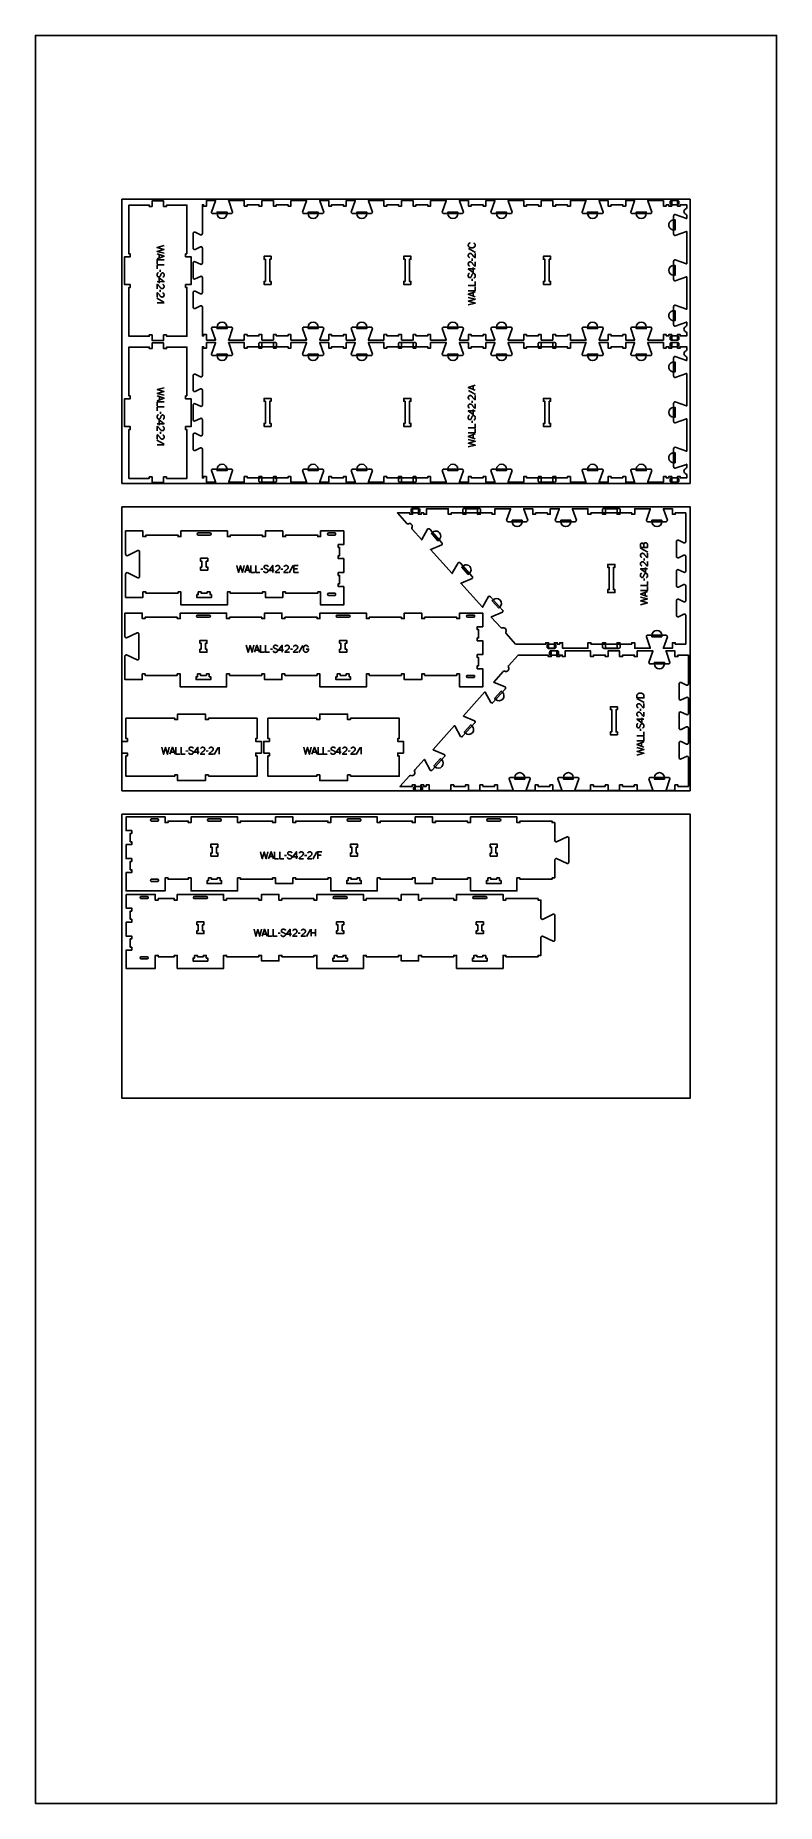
# Model space of a CAD drawing. Extents: x -17068 to -13885, y -19593 to -11999.
import ezdxf

# ---------------------------------------------------------------- set-up
doc = ezdxf.new("R2010")
doc.units = 0
for name, color, linetype in [('0_SHEET_SPRUCEPLY_2440X122', 1, 'CONTINUOUS'), ('1_ANYTOOL_1MMDEEP_LABELS_S', 2, 'CONTINUOUS'), ('3_ANYTOOL_CUTTHROUGH_INSID', 4, 'CONTINUOUS'), ('4_ANYTOOL_CUTTHROUGH_OUTSI', 5, 'CONTINUOUS'), ('5_ANYTOOL_HALF_MILL_9MM_IN', 3, 'CONTINUOUS'), ('DONOTCUT', 18, 'CONTINUOUS')]:
    doc.layers.add(name, color=color, linetype=linetype)

msp = doc.modelspace()

# ---------------------------------------------------------------- linework, layer by layer
at = {"layer": '0_SHEET_SPRUCEPLY_2440X122'}
for points in [[(-16696.5, -12703.3), (-16696.5, -13923.3), (-14256.5, -13923.3), (-14256.5, -12703.3)], [(-16696.5, -14023.3), (-16696.5, -15243.3), (-14256.5, -15243.3), (-14256.5, -14023.3)], [(-16696.5, -15343.3), (-16696.5, -16563.3), (-14256.5, -16563.3), (-14256.5, -15343.3)]]:
    msp.add_lwpolyline(points, close=True, dxfattribs=at)
at = {"layer": '1_ANYTOOL_1MMDEEP_LABELS_S'}
for points in [[(-16515.5, -12902.2), (-16545.5, -12909.9), (-16516.4, -12918.3), (-16545.5, -12926.8), (-16515.5, -12934.3)], [(-15201.6, -12890.7), (-15202, -12890.8), (-15202.4, -12891), (-15202.8, -12891.2), (-15203.1, -12891.4), (-15203.5, -12891.6), (-15203.9, -12891.8), (-15204.2, -12892), (-15204.6, -12892.2), (-15204.9, -12892.5), (-15205.2, -12892.7), (-15205.5, -12893), (-15205.8, -12893.3), (-15206.1, -12893.5), (-15206.4, -12893.8), (-15206.7, -12894.1), (-15207, -12894.4), (-15207.1, -12894.6), (-15207.2, -12894.7), (-15207.3, -12894.9), (-15207.5, -12895.1), (-15207.6, -12895.2), (-15207.7, -12895.4), (-15207.8, -12895.6), (-15207.9, -12895.8), (-15208, -12895.9), (-15208.1, -12896.1), (-15208.2, -12896.3), (-15208.3, -12896.5), (-15208.3, -12896.6), (-15208.4, -12896.8), (-15208.5, -12897), (-15208.6, -12897.2), (-15208.6, -12897.4), (-15208.7, -12897.6), (-15208.7, -12897.8), (-15208.8, -12898), (-15208.8, -12898.2), (-15208.9, -12898.4), (-15208.9, -12898.6), (-15209, -12898.8), (-15209, -12899), (-15209, -12899.2), (-15209, -12899.4), (-15209.1, -12899.7), (-15209.1, -12899.9), (-15209.1, -12900.1), (-15209.1, -12900.3), (-15209.1, -12900.5), (-15209.1, -12900.9), (-15209.1, -12901.2), (-15209, -12901.6), (-15209, -12901.9), (-15209, -12902.2), (-15208.9, -12902.5), (-15208.9, -12902.8), (-15208.8, -12903.1), (-15208.7, -12903.4), (-15208.6, -12903.7), (-15208.5, -12904), (-15208.4, -12904.3), (-15208.3, -12904.6), (-15208.3, -12904.7), (-15208.2, -12904.9), (-15208.1, -12905), (-15208.1, -12905.1), (-15208, -12905.3), (-15207.9, -12905.4), (-15207.8, -12905.5), (-15207.8, -12905.6), (-15207.7, -12905.8), (-15207.6, -12905.9), (-15207.5, -12906), (-15207.4, -12906.1), (-15207.3, -12906.3), (-15207.3, -12906.4), (-15207.1, -12906.6), (-15206.9, -12906.9), (-15206.7, -12907.1), (-15206.5, -12907.3), (-15206.2, -12907.5), (-15206, -12907.7), (-15205.7, -12907.9), (-15205.5, -12908.1), (-15205.2, -12908.3), (-15205, -12908.5), (-15204.7, -12908.7), (-15204.4, -12908.9), (-15203.8, -12909.2), (-15203.2, -12909.5), (-15202.6, -12909.8), (-15202, -12910.1), (-15201.4, -12910.4), (-15200.7, -12910.6), (-15200.1, -12910.8), (-15199.5, -12911), (-15198.8, -12911.1), (-15198.2, -12911.3), (-15197.5, -12911.4), (-15196.8, -12911.5), (-15196.2, -12911.6), (-15195.5, -12911.6), (-15194.8, -12911.7), (-15194.1, -12911.7), (-15193.4, -12911.7), (-15192.7, -12911.6), (-15192, -12911.6), (-15191.3, -12911.5), (-15190.7, -12911.4), (-15190, -12911.3), (-15189.4, -12911.1), (-15189, -12911.1), (-15188.7, -12911), (-15188.4, -12910.9), (-15188.1, -12910.8), (-15187.7, -12910.7), (-15187.4, -12910.6), (-15187.1, -12910.5), (-15186.8, -12910.3), (-15186.2, -12910.1), (-15185.6, -12909.8), (-15185, -12909.5), (-15184.4, -12909.2), (-15183.8, -12908.8), (-15183.5, -12908.7), (-15183.2, -12908.5), (-15182.9, -12908.3), (-15182.7, -12908.1), (-15182.4, -12907.9), (-15182.2, -12907.7), (-15182, -12907.4), (-15181.7, -12907.2), (-15181.5, -12907), (-15181.3, -12906.8), (-15181.1, -12906.5), (-15181, -12906.4), (-15180.9, -12906.3), (-15180.8, -12906.2), (-15180.7, -12906), (-15180.7, -12905.9), (-15180.6, -12905.8), (-15180.5, -12905.6), (-15180.4, -12905.5), (-15180.3, -12905.4), (-15180.3, -12905.2), (-15180.2, -12905.1), (-15180.1, -12905), (-15180, -12904.7), (-15179.9, -12904.4), (-15179.7, -12904.1), (-15179.6, -12903.8), (-15179.5, -12903.5), (-15179.5, -12903.2), (-15179.4, -12902.9), (-15179.3, -12902.6), (-15179.3, -12902.3), (-15179.2, -12901.9), (-15179.2, -12901.6), (-15179.1, -12901.3), (-15179.1, -12900.9), (-15179.1, -12900.6), (-15179.1, -12900.2), (-15179.1, -12899.8), (-15179.1, -12899.4), (-15179.1, -12899.3), (-15179.1, -12899.1), (-15179.2, -12898.9), (-15179.2, -12898.7), (-15179.2, -12898.5), (-15179.2, -12898.4), (-15179.3, -12898.2), (-15179.3, -12898), (-15179.4, -12897.8), (-15179.4, -12897.7), (-15179.4, -12897.5), (-15179.5, -12897.3), (-15179.5, -12897.2), (-15179.6, -12897), (-15179.7, -12896.9), (-15179.7, -12896.7), (-15179.8, -12896.6), (-15179.9, -12896.4), (-15179.9, -12896.2), (-15180, -12896.1), (-15180.1, -12896), (-15180.2, -12895.8), (-15180.2, -12895.7), (-15180.3, -12895.5), (-15180.4, -12895.4), (-15180.5, -12895.2), (-15180.6, -12895.1), (-15180.7, -12895), (-15180.9, -12894.7), (-15181.1, -12894.4), (-15181.4, -12894.2), (-15181.6, -12893.9), (-15181.8, -12893.7), (-15182.1, -12893.5), (-15182.3, -12893.2), (-15182.6, -12893), (-15182.8, -12892.8), (-15183.1, -12892.6), (-15183.4, -12892.3), (-15183.7, -12892.1), (-15184, -12891.9), (-15184.3, -12891.7), (-15184.6, -12891.6), (-15184.9, -12891.4)], [(-16545.5, -12936.9), (-16515.5, -12947.8), (-16545.5, -12958.8)], [(-16515.5, -12963.1), (-16545.5, -12963.1), (-16545.5, -12980.2)], [(-16535.9, -12940.4), (-16535.9, -12955.3)], [(-15179.1, -12935.5), (-15179.2, -12953.8), (-15179.6, -12953.7), (-15179.9, -12953.6), (-15180.1, -12953.5), (-15180.3, -12953.4), (-15180.5, -12953.3), (-15180.7, -12953.2), (-15180.9, -12953.1), (-15181.2, -12953), (-15181.4, -12952.9), (-15181.6, -12952.8), (-15181.8, -12952.7), (-15182, -12952.6), (-15182.2, -12952.5), (-15182.4, -12952.4), (-15182.6, -12952.2), (-15182.7, -12952.1), (-15182.9, -12952), (-15183.1, -12951.8), (-15183.3, -12951.7), (-15183.5, -12951.6), (-15183.7, -12951.4), (-15183.8, -12951.3), (-15184, -12951.1), (-15184.2, -12951), (-15184.4, -12950.8), (-15184.5, -12950.6), (-15184.7, -12950.5), (-15184.9, -12950.3), (-15185, -12950.1), (-15185.3, -12949.8), (-15186.5, -12948.3), (-15187.7, -12946.8), (-15188.9, -12945.3), (-15190, -12943.8), (-15190.6, -12943), (-15191.1, -12942.3), (-15191.7, -12941.6), (-15192.3, -12940.9), (-15192.9, -12940.2), (-15193.5, -12939.6), (-15194.1, -12938.9), (-15194.7, -12938.3), (-15194.9, -12938.2), (-15195, -12938.1), (-15195.2, -12937.9), (-15195.4, -12937.8), (-15195.5, -12937.7), (-15195.7, -12937.5), (-15195.9, -12937.4), (-15196, -12937.3), (-15196.2, -12937.2), (-15196.4, -12937.1), (-15196.6, -12937), (-15196.8, -12936.9), (-15196.9, -12936.8), (-15197.1, -12936.7), (-15197.3, -12936.6), (-15197.5, -12936.6), (-15197.7, -12936.5), (-15197.9, -12936.4), (-15198.1, -12936.4), (-15198.3, -12936.3), (-15198.5, -12936.3), (-15198.7, -12936.2), (-15198.9, -12936.2), (-15199.1, -12936.1), (-15199.3, -12936.1), (-15199.5, -12936.1), (-15199.8, -12936), (-15200, -12936), (-15200.2, -12936), (-15200.4, -12936), (-15200.6, -12936), (-15200.9, -12936), (-15201.1, -12936), (-15201.4, -12936), (-15201.6, -12936), (-15201.8, -12936), (-15202.1, -12936), (-15202.3, -12936.1), (-15202.5, -12936.1), (-15202.8, -12936.1), (-15203, -12936.2), (-15203.2, -12936.2), (-15203.4, -12936.3), (-15203.6, -12936.3), (-15203.8, -12936.4), (-15204, -12936.5), (-15204.2, -12936.5), (-15204.4, -12936.6), (-15204.6, -12936.7), (-15204.8, -12936.8), (-15205, -12936.9), (-15205.1, -12937), (-15205.3, -12937.1), (-15205.5, -12937.2), (-15205.7, -12937.3), (-15205.8, -12937.4), (-15206, -12937.5), (-15206.1, -12937.7), (-15206.3, -12937.8), (-15206.4, -12937.9), (-15206.6, -12938.1), (-15206.7, -12938.2), (-15206.9, -12938.4), (-15207, -12938.5), (-15207.1, -12938.7), (-15207.2, -12938.8), (-15207.4, -12939), (-15207.5, -12939.2), (-15207.6, -12939.3), (-15207.7, -12939.5), (-15207.8, -12939.7), (-15207.9, -12939.9), (-15208, -12940), (-15208.1, -12940.2), (-15208.2, -12940.4), (-15208.3, -12940.6), (-15208.3, -12940.8), (-15208.4, -12941), (-15208.5, -12941.2), (-15208.6, -12941.4), (-15208.6, -12941.6), (-15208.7, -12941.8), (-15208.7, -12942), (-15208.8, -12942.2), (-15208.8, -12942.4), (-15208.9, -12942.6), (-15208.9, -12942.8), (-15209, -12943.1), (-15209, -12943.3), (-15209, -12943.5), (-15209, -12943.7), (-15209.1, -12944), (-15209.1, -12944.2), (-15209.1, -12944.4), (-15209.1, -12944.9), (-15209.1, -12945.3), (-15209.1, -12945.6), (-15209, -12946), (-15209, -12946.3), (-15209, -12946.7), (-15208.9, -12947), (-15208.8, -12947.3), (-15208.8, -12947.6), (-15208.7, -12948), (-15208.6, -12948.1), (-15208.6, -12948.3), (-15208.5, -12948.4), (-15208.5, -12948.6), (-15208.4, -12948.7), (-15208.4, -12948.9), (-15208.3, -12949), (-15208.2, -12949.2), (-15208.2, -12949.3), (-15208.1, -12949.4), (-15208, -12949.6), (-15208, -12949.7), (-15207.9, -12949.8), (-15207.8, -12950), (-15207.7, -12950.1), (-15207.7, -12950.2), (-15207.6, -12950.4), (-15207.5, -12950.5), (-15207.4, -12950.6), (-15207.3, -12950.7), (-15207.2, -12950.9), (-15207.1, -12951), (-15207, -12951.1), (-15206.9, -12951.2), (-15206.8, -12951.3), (-15206.7, -12951.4), (-15206.6, -12951.6), (-15206.5, -12951.7), (-15206.3, -12951.8), (-15206.2, -12951.9), (-15206.1, -12952), (-15206, -12952.1), (-15205.7, -12952.3), (-15205.5, -12952.5), (-15205.2, -12952.7), (-15204.9, -12952.9), (-15204.6, -12953), (-15204.3, -12953.2), (-15204, -12953.4)], [(-15179.1, -12971.8), (-15179.2, -12990.1), (-15179.6, -12990), (-15179.9, -12989.9), (-15180.1, -12989.8), (-15180.3, -12989.7), (-15180.5, -12989.6), (-15180.7, -12989.5), (-15180.9, -12989.4), (-15181.2, -12989.3), (-15181.4, -12989.2), (-15181.6, -12989.1), (-15181.8, -12989), (-15182, -12988.9), (-15182.2, -12988.8), (-15182.4, -12988.7), (-15182.6, -12988.5), (-15182.7, -12988.4), (-15182.9, -12988.3), (-15183.1, -12988.1), (-15183.3, -12988), (-15183.5, -12987.9), (-15183.7, -12987.7), (-15183.8, -12987.6), (-15184, -12987.4), (-15184.2, -12987.3), (-15184.4, -12987.1), (-15184.5, -12986.9), (-15184.7, -12986.8), (-15184.9, -12986.6), (-15185, -12986.4), (-15185.3, -12986.1), (-15186.5, -12984.6), (-15187.7, -12983.1), (-15188.9, -12981.6), (-15190, -12980.1), (-15190.6, -12979.3), (-15191.1, -12978.6), (-15191.7, -12977.9), (-15192.3, -12977.2), (-15192.9, -12976.5), (-15193.5, -12975.9), (-15194.1, -12975.2), (-15194.7, -12974.6), (-15194.9, -12974.5), (-15195, -12974.4), (-15195.2, -12974.2), (-15195.4, -12974.1), (-15195.5, -12974), (-15195.7, -12973.8), (-15195.9, -12973.7), (-15196, -12973.6), (-15196.2, -12973.5), (-15196.4, -12973.4), (-15196.6, -12973.3), (-15196.8, -12973.2), (-15196.9, -12973.1), (-15197.1, -12973), (-15197.3, -12972.9), (-15197.5, -12972.9), (-15197.7, -12972.8), (-15197.9, -12972.7), (-15198.1, -12972.7), (-15198.3, -12972.6), (-15198.5, -12972.6), (-15198.7, -12972.5), (-15198.9, -12972.5), (-15199.1, -12972.4), (-15199.3, -12972.4), (-15199.5, -12972.4), (-15199.8, -12972.3), (-15200, -12972.3), (-15200.2, -12972.3), (-15200.4, -12972.3), (-15200.6, -12972.3), (-15200.9, -12972.3), (-15201.1, -12972.3), (-15201.4, -12972.3), (-15201.6, -12972.3), (-15201.8, -12972.3), (-15202.1, -12972.3), (-15202.3, -12972.4), (-15202.5, -12972.4), (-15202.8, -12972.4), (-15203, -12972.5), (-15203.2, -12972.5), (-15203.4, -12972.6), (-15203.6, -12972.6), (-15203.8, -12972.7), (-15204, -12972.8), (-15204.2, -12972.8), (-15204.4, -12972.9), (-15204.6, -12973), (-15204.8, -12973.1), (-15205, -12973.2), (-15205.1, -12973.3), (-15205.3, -12973.4), (-15205.5, -12973.5), (-15205.7, -12973.6), (-15205.8, -12973.7), (-15206, -12973.8), (-15206.1, -12974), (-15206.3, -12974.1), (-15206.4, -12974.2), (-15206.6, -12974.4), (-15206.7, -12974.5), (-15206.9, -12974.7), (-15207, -12974.8), (-15207.1, -12975), (-15207.2, -12975.1), (-15207.4, -12975.3), (-15207.5, -12975.5), (-15207.6, -12975.6), (-15207.7, -12975.8), (-15207.8, -12976), (-15207.9, -12976.2), (-15208, -12976.3), (-15208.1, -12976.5), (-15208.2, -12976.7), (-15208.3, -12976.9), (-15208.3, -12977.1), (-15208.4, -12977.3), (-15208.5, -12977.5), (-15208.6, -12977.7), (-15208.6, -12977.9), (-15208.7, -12978.1), (-15208.7, -12978.3), (-15208.8, -12978.5), (-15208.8, -12978.7), (-15208.9, -12978.9), (-15208.9, -12979.1), (-15209, -12979.4), (-15209, -12979.6), (-15209, -12979.8), (-15209, -12980), (-15209.1, -12980.3), (-15209.1, -12980.5), (-15209.1, -12980.7), (-15209.1, -12981.2), (-15209.1, -12981.6), (-15209.1, -12981.9), (-15209, -12982.3), (-15209, -12982.6), (-15209, -12983), (-15208.9, -12983.3), (-15208.8, -12983.6), (-15208.8, -12983.9), (-15208.7, -12984.3), (-15208.6, -12984.4), (-15208.6, -12984.6), (-15208.5, -12984.7), (-15208.5, -12984.9), (-15208.4, -12985), (-15208.4, -12985.2), (-15208.3, -12985.3), (-15208.2, -12985.5), (-15208.2, -12985.6), (-15208.1, -12985.7), (-15208, -12985.9), (-15208, -12986), (-15207.9, -12986.1), (-15207.8, -12986.3), (-15207.7, -12986.4), (-15207.7, -12986.5), (-15207.6, -12986.7), (-15207.5, -12986.8), (-15207.4, -12986.9), (-15207.3, -12987), (-15207.2, -12987.2), (-15207.1, -12987.3), (-15207, -12987.4), (-15206.9, -12987.5), (-15206.8, -12987.6), (-15206.7, -12987.7), (-15206.6, -12987.9), (-15206.5, -12988), (-15206.3, -12988.1), (-15206.2, -12988.2), (-15206.1, -12988.3), (-15206, -12988.4), (-15205.7, -12988.6), (-15205.5, -12988.8), (-15205.2, -12989), (-15204.9, -12989.2), (-15204.6, -12989.3), (-15204.3, -12989.5), (-15204, -12989.7)], [(-15208.6, -12914.3), (-15177.8, -12931.5)], [(-15193, -12958.1), (-15192.9, -12966.9)], [(-16520.1, -13036.9), (-16519.9, -13036.9), (-16519.8, -13036.9), (-16519.7, -13036.9), (-16519.6, -13036.9), (-16519.5, -13036.9), (-16519.4, -13036.9), (-16519.3, -13036.9), (-16519.2, -13036.9), (-16519.2, -13036.8), (-16519.1, -13036.8), (-16519, -13036.8), (-16518.9, -13036.8), (-16518.8, -13036.8), (-16518.7, -13036.7), (-16518.7, -13036.7), (-16518.6, -13036.7), (-16518.5, -13036.7), (-16518.4, -13036.6), (-16518.4, -13036.6), (-16518.3, -13036.6), (-16518.2, -13036.5), (-16518.1, -13036.5), (-16518.1, -13036.5), (-16518, -13036.4), (-16517.9, -13036.4), (-16517.9, -13036.3), (-16517.8, -13036.3), (-16517.7, -13036.2), (-16517.7, -13036.2), (-16517.6, -13036.1), (-16517.5, -13036.1), (-16517.5, -13036), (-16517.4, -13036), (-16517.4, -13035.9), (-16517.3, -13035.9), (-16517.2, -13035.8), (-16517.2, -13035.8), (-16517.1, -13035.7), (-16517.1, -13035.6), (-16517, -13035.6), (-16517, -13035.5), (-16516.9, -13035.4), (-16516.9, -13035.4), (-16516.8, -13035.3), (-16516.8, -13035.2), (-16516.7, -13035.1), (-16516.7, -13035.1), (-16516.6, -13035), (-16516.6, -13034.9), (-16516.5, -13034.8), (-16516.5, -13034.8), (-16516.4, -13034.6), (-16516.3, -13034.4), (-16516.3, -13034.2), (-16516.2, -13034), (-16516.1, -13033.8), (-16516.1, -13033.6), (-16515.8, -13032.8), (-16515.7, -13032), (-16515.5, -13031.2), (-16515.4, -13030.5), (-16515.3, -13030.1), (-16515.3, -13029.7), (-16515.2, -13029.3), (-16515.2, -13029), (-16515.2, -13028.6), (-16515.1, -13028.2), (-16515.1, -13027.9), (-16515.1, -13027.5), (-16515.1, -13027.3), (-16515.1, -13027.1), (-16515.1, -13026.9), (-16515.2, -13026.8), (-16515.2, -13026.6), (-16515.2, -13026.4), (-16515.2, -13026.2), (-16515.2, -13026), (-16515.3, -13025.8), (-16515.3, -13025.6), (-16515.3, -13025.5), (-16515.4, -13025.3), (-16515.4, -13025.1), (-16515.5, -13024.9), (-16515.5, -13024.7), (-16515.6, -13024.6), (-16515.6, -13024.4), (-16515.7, -13024.2), (-16515.8, -13024), (-16515.8, -13023.9), (-16515.9, -13023.7), (-16516, -13023.5), (-16516.1, -13023.4), (-16516.2, -13023.2), (-16516.2, -13023), (-16516.3, -13022.9), (-16516.4, -13022.7), (-16516.5, -13022.5), (-16516.6, -13022.4), (-16516.7, -13022.2), (-16516.8, -13022.1), (-16516.9, -13021.9), (-16517.1, -13021.8), (-16517.2, -13021.6), (-16517.3, -13021.5), (-16517.4, -13021.3), (-16517.6, -13021.2), (-16517.7, -13021.1), (-16517.8, -13020.9), (-16518, -13020.8), (-16518.1, -13020.7), (-16518.2, -13020.6), (-16518.4, -13020.5), (-16518.5, -13020.4), (-16518.7, -13020.3), (-16518.8, -13020.2), (-16519, -13020.1), (-16519.2, -13020.1), (-16519.3, -13020), (-16519.5, -13019.9), (-16519.7, -13019.8), (-16519.8, -13019.8), (-16520, -13019.7), (-16520.2, -13019.7), (-16520.4, -13019.6), (-16520.6, -13019.6), (-16520.7, -13019.5), (-16520.9, -13019.5), (-16521.1, -13019.5), (-16521.3, -13019.5), (-16521.5, -13019.5), (-16521.7, -13019.4), (-16521.9, -13019.4), (-16522.2, -13019.4), (-16522.4, -13019.4), (-16522.6, -13019.4), (-16522.8, -13019.5), (-16523, -13019.5), (-16523.2, -13019.5), (-16523.4, -13019.5), (-16523.6, -13019.6), (-16523.8, -13019.6), (-16524, -13019.7), (-16524.1, -13019.7), (-16524.3, -13019.8), (-16524.5, -13019.8), (-16524.6, -13019.9), (-16524.7, -13019.9), (-16524.7, -13019.9), (-16524.8, -13020), (-16524.9, -13020), (-16525, -13020.1), (-16525.1, -13020.1), (-16525.2, -13020.1), (-16525.2, -13020.2), (-16525.3, -13020.2), (-16525.4, -13020.3), (-16525.5, -13020.3), (-16525.5, -13020.4), (-16525.6, -13020.4), (-16525.7, -13020.5), (-16525.8, -13020.5), (-16525.8, -13020.6), (-16525.9, -13020.6), (-16526, -13020.7), (-16526, -13020.8), (-16526.1, -13020.8), (-16526.2, -13020.9), (-16526.2, -13021), (-16526.3, -13021), (-16526.4, -13021.2), (-16526.6, -13021.3), (-16526.7, -13021.4), (-16526.8, -13021.6), (-16526.9, -13021.8), (-16527, -13021.9), (-16527.1, -13022.1), (-16527.2, -13022.3), (-16527.6, -13023), (-16528, -13023.7), (-16528.4, -13024.5), (-16528.7, -13025.2), (-16529.1, -13026), (-16529.4, -13026.8), (-16529.7, -13027.6), (-16530, -13028.4), (-16530.3, -13029.3), (-16530.7, -13030.1), (-16531, -13030.8), (-16531.4, -13031.6), (-16531.7, -13032.4), (-16532.1, -13033.1), (-16532.5, -13033.8), (-16533, -13034.5), (-16533.1, -13034.6), (-16533.2, -13034.8), (-16533.3, -13035), (-16533.4, -13035), (-16533.4, -13035.1), (-16533.5, -13035.2), (-16533.5, -13035.2), (-16533.6, -13035.3), (-16533.7, -13035.4), (-16533.7, -13035.4), (-16533.8, -13035.5), (-16533.9, -13035.6), (-16533.9, -13035.6), (-16534, -13035.7), (-16534.1, -13035.8), (-16534.2, -13035.8), (-16534.2, -13035.9), (-16534.3, -13035.9), (-16534.4, -13036), (-16534.4, -13036), (-16534.5, -13036.1), (-16534.6, -13036.1), (-16534.7, -13036.2), (-16534.8, -13036.2), (-16534.8, -13036.3), (-16534.9, -13036.3), (-16535, -13036.3), (-16535.1, -13036.4), (-16535.2, -13036.4), (-16535.3, -13036.5), (-16535.3, -13036.5), (-16535.4, -13036.5), (-16535.5, -13036.6), (-16535.6, -13036.6), (-16535.7, -13036.6), (-16535.8, -13036.7), (-16535.9, -13036.7), (-16536.1, -13036.7), (-16536.3, -13036.8), (-16536.5, -13036.8), (-16536.7, -13036.8), (-16536.9, -13036.9), (-16537.1, -13036.9), (-16537.3, -13036.9), (-16537.5, -13036.9), (-16537.7, -13036.9), (-16537.9, -13036.9), (-16538.2, -13036.9), (-16538.4, -13036.9), (-16538.6, -13036.9), (-16538.9, -13036.8), (-16539.1, -13036.8), (-16539.3, -13036.8), (-16539.5, -13036.7), (-16539.7, -13036.7), (-16539.9, -13036.6), (-16540.1, -13036.6), (-16540.3, -13036.5), (-16540.5, -13036.4), (-16540.7, -13036.4), (-16540.9, -13036.3), (-16541.1, -13036.2), (-16541.3, -13036.1), (-16541.5, -13036), (-16541.6, -13035.9), (-16541.8, -13035.8), (-16542, -13035.7), (-16542.2, -13035.6), (-16542.3, -13035.5), (-16542.5, -13035.4), (-16542.6, -13035.2), (-16542.8, -13035.1), (-16542.9, -13035), (-16543.1, -13034.8), (-16543.2, -13034.7), (-16543.3, -13034.5), (-16543.5, -13034.4), (-16543.6, -13034.2), (-16543.7, -13034.1), (-16543.8, -13033.9), (-16543.9, -13033.7), (-16544.2, -13033.3), (-16544.4, -13033), (-16544.6, -13032.6), (-16544.7, -13032.2), (-16544.9, -13031.9), (-16545.1, -13031.5), (-16545.1, -13031.3), (-16545.2, -13031.1), (-16545.3, -13030.9), (-16545.3, -13030.7), (-16545.4, -13030.5), (-16545.4, -13030.3), (-16545.5, -13030.1), (-16545.5, -13029.9), (-16545.6, -13029.7), (-16545.6, -13029.5), (-16545.6, -13029.3), (-16545.7, -13029.1), (-16545.7, -13028.9), (-16545.7, -13028.7), (-16545.8, -13028.3), (-16545.8, -13027.9), (-16545.8, -13027.5), (-16545.8, -13027.1), (-16545.8, -13026.7), (-16545.8, -13026.3), (-16545.7, -13025.9), (-16545.7, -13025.5), (-16545.6, -13025.1), (-16545.5, -13024.7), (-16545.4, -13024.3), (-16545.3, -13024), (-16545.2, -13023.6), (-16545.1, -13023.2), (-16545, -13022.9), (-16544.8, -13022.5), (-16544.6, -13022.1), (-16544.5, -13021.8), (-16544.3, -13021.4), (-16544.2, -13021.3), (-16544.1, -13021.1), (-16544, -13021), (-16543.8, -13020.8), (-16543.7, -13020.7), (-16543.6, -13020.5), (-16543.5, -13020.4), (-16543.4, -13020.2), (-16543.3, -13020.1), (-16543.1, -13020), (-16543, -13019.9), (-16542.9, -13019.8), (-16542.8, -13019.7), (-16542.7, -13019.7), (-16542.7, -13019.6), (-16542.6, -13019.6), (-16542.5, -13019.5), (-16542.5, -13019.5), (-16542.4, -13019.4), (-16542.3, -13019.4), (-16542.2, -13019.3), (-16542.2, -13019.3), (-16542.1, -13019.3), (-16542, -13019.2), (-16541.9, -13019.2), (-16541.9, -13019.2), (-16541.8, -13019.1), (-16541.7, -13019.1), (-16541.6, -13019.1), (-16541.5, -13019), (-16541.5, -13019), (-16541.4, -13019), (-16541.2, -13018.9), (-16541, -13018.9), (-16540.9, -13018.8), (-16540.7, -13018.8), (-16540.5, -13018.8), (-16540.3, -13018.7), (-16540.2, -13018.7), (-16540, -13018.7), (-16539.8, -13018.7), (-16539.6, -13018.7)], [(-16515.5, -12984.9), (-16545.5, -12984.9), (-16545.5, -13002)], [(-16545.5, -13056.9), (-16515.4, -13057), (-16536.8, -13040.9)], [(-16536.8, -13040.9), (-16536.8, -13062.7)], [(-16531.6, -13014.7), (-16531.7, -13005.9)], [(-15204.5, -13022), (-15204.7, -13022), (-15204.8, -13022), (-15204.9, -13022.1), (-15205, -13022.1), (-15205.1, -13022.1), (-15205.1, -13022.1), (-15205.2, -13022.1), (-15205.3, -13022.1), (-15205.4, -13022.1), (-15205.5, -13022.1), (-15205.6, -13022.2), (-15205.7, -13022.2), (-15205.7, -13022.2), (-15205.8, -13022.2), (-15205.9, -13022.2), (-15206, -13022.3), (-15206, -13022.3), (-15206.1, -13022.3), (-15206.2, -13022.4), (-15206.3, -13022.4), (-15206.3, -13022.4), (-15206.4, -13022.5), (-15206.5, -13022.5), (-15206.6, -13022.5), (-15206.6, -13022.6), (-15206.7, -13022.6), (-15206.8, -13022.7), (-15206.8, -13022.7), (-15206.9, -13022.8), (-15207, -13022.8), (-15207, -13022.9), (-15207.1, -13022.9), (-15207.1, -13023), (-15207.2, -13023), (-15207.3, -13023.1), (-15207.3, -13023.1), (-15207.4, -13023.2), (-15207.4, -13023.3), (-15207.5, -13023.3), (-15207.5, -13023.4), (-15207.6, -13023.5), (-15207.6, -13023.5), (-15207.7, -13023.6), (-15207.7, -13023.7), (-15207.8, -13023.7), (-15207.8, -13023.8), (-15207.9, -13023.9), (-15207.9, -13024), (-15208, -13024), (-15208, -13024.1), (-15208.1, -13024.2), (-15208.1, -13024.4), (-15208.2, -13024.5), (-15208.3, -13024.7), (-15208.4, -13024.9), (-15208.4, -13025.1), (-15208.5, -13025.3), (-15208.7, -13026.1), (-15208.9, -13026.9), (-15209.1, -13027.7), (-15209.2, -13028.5), (-15209.3, -13028.9), (-15209.3, -13029.2), (-15209.3, -13029.6), (-15209.4, -13030), (-15209.4, -13030.3), (-15209.4, -13030.7), (-15209.4, -13031.1), (-15209.4, -13031.4), (-15209.4, -13031.6), (-15209.4, -13031.8), (-15209.4, -13032), (-15209.4, -13032.2), (-15209.4, -13032.4), (-15209.4, -13032.6), (-15209.3, -13032.8), (-15209.3, -13032.9), (-15209.3, -13033.1), (-15209.3, -13033.3), (-15209.2, -13033.5), (-15209.2, -13033.7), (-15209.1, -13033.9), (-15209.1, -13034), (-15209, -13034.2), (-15209, -13034.4), (-15208.9, -13034.6), (-15208.9, -13034.7), (-15208.8, -13034.9), (-15208.7, -13035.1), (-15208.6, -13035.3), (-15208.6, -13035.4), (-15208.5, -13035.6), (-15208.4, -13035.8), (-15208.3, -13035.9), (-15208.2, -13036.1), (-15208.1, -13036.2), (-15208, -13036.4), (-15207.9, -13036.6), (-15207.8, -13036.7), (-15207.7, -13036.9), (-15207.6, -13037), (-15207.5, -13037.2), (-15207.4, -13037.3), (-15207.3, -13037.5), (-15207.1, -13037.6), (-15207, -13037.8), (-15206.9, -13037.9), (-15206.7, -13038), (-15206.6, -13038.1), (-15206.5, -13038.2), (-15206.3, -13038.4), (-15206.2, -13038.5), (-15206, -13038.6), (-15205.9, -13038.6), (-15205.7, -13038.7), (-15205.6, -13038.8), (-15205.4, -13038.9), (-15205.2, -13039), (-15205.1, -13039), (-15204.9, -13039.1), (-15204.7, -13039.2), (-15204.5, -13039.2), (-15204.4, -13039.3), (-15204.2, -13039.3), (-15204, -13039.4), (-15203.8, -13039.4), (-15203.6, -13039.4), (-15203.4, -13039.5), (-15203.2, -13039.5), (-15203, -13039.5), (-15202.8, -13039.5), (-15202.6, -13039.5), (-15202.4, -13039.5), (-15202.2, -13039.5), (-15202, -13039.5), (-15201.8, -13039.5), (-15201.6, -13039.5), (-15201.4, -13039.5), (-15201.2, -13039.4), (-15201, -13039.4), (-15200.8, -13039.3), (-15200.6, -13039.3), (-15200.4, -13039.2), (-15200.2, -13039.2), (-15200.1, -13039.1), (-15200, -13039.1), (-15199.9, -13039.1), (-15199.8, -13039), (-15199.7, -13039), (-15199.6, -13038.9), (-15199.6, -13038.9), (-15199.5, -13038.9), (-15199.4, -13038.8), (-15199.3, -13038.8), (-15199.2, -13038.7), (-15199.2, -13038.7), (-15199.1, -13038.6), (-15199, -13038.6), (-15198.9, -13038.5), (-15198.9, -13038.5), (-15198.8, -13038.4), (-15198.7, -13038.4), (-15198.7, -13038.3), (-15198.6, -13038.2), (-15198.5, -13038.2), (-15198.5, -13038.1), (-15198.4, -13038.1), (-15198.3, -13038), (-15198.3, -13037.9), (-15198.1, -13037.8), (-15198, -13037.7), (-15197.9, -13037.5), (-15197.8, -13037.4), (-15197.7, -13037.2), (-15197.6, -13037), (-15197.4, -13036.9), (-15197.3, -13036.7), (-15197, -13036), (-15196.6, -13035.3), (-15196.2, -13034.5), (-15195.9, -13033.7), (-15195.5, -13033), (-15195.2, -13032.2), (-15194.9, -13031.4), (-15194.5, -13030.5), (-15194.2, -13029.7), (-15193.9, -13028.9), (-15193.6, -13028.1), (-15193.2, -13027.3), (-15192.8, -13026.6), (-15192.4, -13025.9), (-15192, -13025.2), (-15191.6, -13024.5), (-15191.5, -13024.3), (-15191.4, -13024.2), (-15191.3, -13024), (-15191.2, -13023.9), (-15191.1, -13023.9), (-15191.1, -13023.8), (-15191, -13023.7), (-15191, -13023.6), (-15190.9, -13023.6), (-15190.8, -13023.5), (-15190.8, -13023.4), (-15190.7, -13023.4), (-15190.6, -13023.3), (-15190.6, -13023.3), (-15190.5, -13023.2), (-15190.4, -13023.1), (-15190.3, -13023.1), (-15190.3, -13023), (-15190.2, -13023), (-15190.1, -13022.9), (-15190, -13022.9), (-15190, -13022.8), (-15189.9, -13022.8), (-15189.8, -13022.7), (-15189.7, -13022.7), (-15189.6, -13022.7), (-15189.6, -13022.6), (-15189.5, -13022.6), (-15189.4, -13022.5), (-15189.3, -13022.5), (-15189.2, -13022.5), (-15189.1, -13022.4), (-15189, -13022.4), (-15188.9, -13022.4), (-15188.9, -13022.3), (-15188.8, -13022.3), (-15188.7, -13022.3), (-15188.5, -13022.2), (-15188.3, -13022.2), (-15188.1, -13022.2), (-15187.9, -13022.1), (-15187.7, -13022.1), (-15187.5, -13022.1), (-15187.3, -13022.1), (-15187.1, -13022.1), (-15186.8, -13022.1), (-15186.6, -13022.1), (-15186.4, -13022.1), (-15186.2, -13022.1), (-15185.9, -13022.1), (-15185.7, -13022.1), (-15185.5, -13022.2), (-15185.3, -13022.2), (-15185, -13022.2), (-15184.8, -13022.3), (-15184.6, -13022.3), (-15184.4, -13022.4), (-15184.2, -13022.5), (-15184, -13022.5), (-15183.8, -13022.6), (-15183.6, -13022.7), (-15183.4, -13022.8), (-15183.3, -13022.8), (-15183.1, -13022.9), (-15182.9, -13023), (-15182.7, -13023.1), (-15182.6, -13023.2), (-15182.4, -13023.3), (-15182.2, -13023.5), (-15182.1, -13023.6), (-15181.9, -13023.7), (-15181.8, -13023.8), (-15181.6, -13024), (-15181.5, -13024.1), (-15181.4, -13024.3), (-15181.2, -13024.4), (-15181.1, -13024.6), (-15181, -13024.7), (-15180.8, -13024.9), (-15180.7, -13025.1), (-15180.6, -13025.3), (-15180.4, -13025.6), (-15180.2, -13026), (-15180, -13026.3), (-15179.8, -13026.7), (-15179.6, -13027.1), (-15179.5, -13027.5), (-15179.4, -13027.7), (-15179.4, -13027.9), (-15179.3, -13028), (-15179.2, -13028.2), (-15179.2, -13028.4), (-15179.1, -13028.6), (-15179.1, -13028.8), (-15179, -13029), (-15179, -13029.2), (-15178.9, -13029.4), (-15178.9, -13029.6), (-15178.9, -13029.8), (-15178.9, -13030), (-15178.8, -13030.2), (-15178.8, -13030.6), (-15178.8, -13031), (-15178.7, -13031.4), (-15178.7, -13031.9), (-15178.8, -13032.3), (-15178.8, -13032.7), (-15178.8, -13033.1), (-15178.9, -13033.5), (-15178.9, -13033.9), (-15179, -13034.2), (-15179.1, -13034.6), (-15179.2, -13035), (-15179.3, -13035.4), (-15179.5, -13035.7), (-15179.6, -13036.1), (-15179.8, -13036.5), (-15179.9, -13036.8), (-15180.1, -13037.2), (-15180.3, -13037.5), (-15180.4, -13037.7), (-15180.5, -13037.8), (-15180.6, -13038), (-15180.7, -13038.2), (-15180.8, -13038.3), (-15180.9, -13038.4), (-15181.1, -13038.6), (-15181.2, -13038.7), (-15181.3, -13038.8), (-15181.4, -13039), (-15181.6, -13039.1), (-15181.7, -13039.2), (-15181.8, -13039.2), (-15181.8, -13039.3), (-15181.9, -13039.3), (-15182, -13039.4), (-15182, -13039.4), (-15182.1, -13039.5), (-15182.2, -13039.5), (-15182.3, -13039.6), (-15182.3, -13039.6), (-15182.4, -13039.7), (-15182.5, -13039.7), (-15182.5, -13039.7), (-15182.6, -13039.8), (-15182.7, -13039.8), (-15182.8, -13039.8), (-15182.9, -13039.9), (-15182.9, -13039.9), (-15183, -13039.9), (-15183.1, -13040), (-15183.2, -13040), (-15183.3, -13040), (-15183.5, -13040.1), (-15183.7, -13040.1), (-15183.9, -13040.2), (-15184, -13040.2), (-15184.2, -13040.2), (-15184.4, -13040.2), (-15184.6, -13040.2), (-15184.8, -13040.3), (-15185, -13040.3)], [(-15179.1, -13002), (-15209.1, -13002), (-15187.7, -13018)], [(-15209.1, -13074), (-15179.1, -13074), (-15179.1, -13056.9)], [(-15193, -13044.3), (-15192.9, -13053.1)], [(-15187.7, -13018), (-15187.7, -12996.2)], [(-16515.9, -13144.7), (-16546.7, -13127.5)], [(-16545.4, -13087.1), (-16545.4, -13068.8), (-16544.9, -13069), (-16544.7, -13069.1), (-16544.5, -13069.2), (-16544.3, -13069.2), (-16544, -13069.3), (-16543.8, -13069.4), (-16543.6, -13069.5), (-16543.4, -13069.6), (-16543.2, -13069.7), (-16543, -13069.8), (-16542.8, -13069.9), (-16542.6, -13070.1), (-16542.4, -13070.2), (-16542.2, -13070.3), (-16542, -13070.4), (-16541.8, -13070.5), (-16541.6, -13070.7), (-16541.4, -13070.8), (-16541.3, -13070.9), (-16541.1, -13071.1), (-16540.9, -13071.2), (-16540.7, -13071.4), (-16540.5, -13071.5), (-16540.4, -13071.7), (-16540.2, -13071.9), (-16540, -13072), (-16539.9, -13072.2), (-16539.7, -13072.4), (-16539.5, -13072.5), (-16539.2, -13072.9), (-16538, -13074.4), (-16536.8, -13075.9), (-16535.7, -13077.4), (-16534.5, -13078.9), (-16534, -13079.6), (-16533.4, -13080.4), (-16532.8, -13081.1), (-16532.2, -13081.8), (-16531.7, -13082.4), (-16531.1, -13083.1), (-16530.4, -13083.7), (-16529.8, -13084.3), (-16529.7, -13084.5), (-16529.5, -13084.6), (-16529.4, -13084.7), (-16529.2, -13084.9), (-16529, -13085), (-16528.9, -13085.1), (-16528.7, -13085.2), (-16528.5, -13085.3), (-16528.3, -13085.5), (-16528.2, -13085.6), (-16528, -13085.7), (-16527.8, -13085.8), (-16527.6, -13085.8), (-16527.4, -13085.9), (-16527.2, -13086), (-16527.1, -13086.1), (-16526.9, -13086.2), (-16526.7, -13086.2), (-16526.5, -13086.3), (-16526.3, -13086.3), (-16526.1, -13086.4), (-16525.9, -13086.4), (-16525.7, -13086.5), (-16525.4, -13086.5), (-16525.2, -13086.6), (-16525, -13086.6), (-16524.8, -13086.6), (-16524.6, -13086.6), (-16524.4, -13086.7), (-16524.1, -13086.7), (-16523.9, -13086.7), (-16523.7, -13086.7), (-16523.4, -13086.7), (-16523.2, -13086.7), (-16523, -13086.7), (-16522.7, -13086.6), (-16522.5, -13086.6), (-16522.3, -13086.6), (-16522, -13086.6), (-16521.8, -13086.5), (-16521.6, -13086.5), (-16521.4, -13086.4), (-16521.2, -13086.4), (-16520.9, -13086.3), (-16520.7, -13086.3), (-16520.5, -13086.2), (-16520.3, -13086.1), (-16520.2, -13086), (-16520, -13086), (-16519.8, -13085.9), (-16519.6, -13085.8), (-16519.4, -13085.7), (-16519.2, -13085.6), (-16519.1, -13085.5), (-16518.9, -13085.4), (-16518.7, -13085.3), (-16518.6, -13085.1), (-16518.4, -13085), (-16518.3, -13084.9), (-16518.1, -13084.7), (-16518, -13084.6), (-16517.8, -13084.5), (-16517.7, -13084.3), (-16517.6, -13084.1), (-16517.4, -13084), (-16517.3, -13083.8), (-16517.2, -13083.7), (-16517.1, -13083.5), (-16517, -13083.3), (-16516.9, -13083.1), (-16516.8, -13083), (-16516.7, -13082.8), (-16516.6, -13082.6), (-16516.5, -13082.4), (-16516.4, -13082.2), (-16516.3, -13082.1), (-16516.2, -13081.9), (-16516.1, -13081.7), (-16516.1, -13081.5), (-16516, -13081.3), (-16515.9, -13081.1), (-16515.9, -13080.9), (-16515.8, -13080.7), (-16515.8, -13080.5), (-16515.7, -13080.3), (-16515.7, -13080), (-16515.6, -13079.8), (-16515.6, -13079.6), (-16515.6, -13079.4), (-16515.5, -13079.2), (-16515.5, -13078.9), (-16515.5, -13078.7), (-16515.5, -13078.5), (-16515.5, -13078.2), (-16515.5, -13077.8), (-16515.5, -13077.4), (-16515.5, -13077), (-16515.5, -13076.7), (-16515.5, -13076.3), (-16515.6, -13076), (-16515.6, -13075.7), (-16515.7, -13075.3), (-16515.8, -13075), (-16515.9, -13074.7), (-16515.9, -13074.5), (-16516, -13074.4), (-16516, -13074.2), (-16516.1, -13074.1), (-16516.1, -13073.9), (-16516.2, -13073.8), (-16516.2, -13073.6), (-16516.3, -13073.5), (-16516.4, -13073.4), (-16516.4, -13073.2), (-16516.5, -13073.1), (-16516.6, -13072.9), (-16516.7, -13072.8), (-16516.7, -13072.7), (-16516.8, -13072.5), (-16516.9, -13072.4), (-16517, -13072.3), (-16517.1, -13072.2), (-16517.2, -13072), (-16517.3, -13071.9), (-16517.4, -13071.8), (-16517.5, -13071.7), (-16517.6, -13071.6), (-16517.7, -13071.4), (-16517.8, -13071.3), (-16517.9, -13071.2), (-16518, -13071.1), (-16518.1, -13071), (-16518.2, -13070.9), (-16518.3, -13070.8), (-16518.5, -13070.7), (-16518.6, -13070.6), (-16518.8, -13070.4), (-16519.1, -13070.2), (-16519.4, -13070), (-16519.7, -13069.8), (-16520, -13069.6), (-16520.3, -13069.4), (-16520.6, -13069.3)], [(-16545.4, -13123.4), (-16545.4, -13105.1), (-16544.9, -13105.3), (-16544.7, -13105.4), (-16544.5, -13105.5), (-16544.3, -13105.5), (-16544, -13105.6), (-16543.8, -13105.7), (-16543.6, -13105.8), (-16543.4, -13105.9), (-16543.2, -13106), (-16543, -13106.1), (-16542.8, -13106.2), (-16542.6, -13106.4), (-16542.4, -13106.5), (-16542.2, -13106.6), (-16542, -13106.7), (-16541.8, -13106.8), (-16541.6, -13107), (-16541.4, -13107.1), (-16541.3, -13107.2), (-16541.1, -13107.4), (-16540.9, -13107.5), (-16540.7, -13107.7), (-16540.5, -13107.8), (-16540.4, -13108), (-16540.2, -13108.2), (-16540, -13108.3), (-16539.9, -13108.5), (-16539.7, -13108.7), (-16539.5, -13108.8), (-16539.2, -13109.2), (-16538, -13110.7), (-16536.8, -13112.2), (-16535.7, -13113.7), (-16534.5, -13115.2), (-16534, -13115.9), (-16533.4, -13116.7), (-16532.8, -13117.4), (-16532.2, -13118.1), (-16531.7, -13118.7), (-16531.1, -13119.4), (-16530.4, -13120), (-16529.8, -13120.6), (-16529.7, -13120.8), (-16529.5, -13120.9), (-16529.4, -13121), (-16529.2, -13121.2), (-16529, -13121.3), (-16528.9, -13121.4), (-16528.7, -13121.5), (-16528.5, -13121.6), (-16528.3, -13121.8), (-16528.2, -13121.9), (-16528, -13122), (-16527.8, -13122.1), (-16527.6, -13122.1), (-16527.4, -13122.2), (-16527.2, -13122.3), (-16527.1, -13122.4), (-16526.9, -13122.5), (-16526.7, -13122.5), (-16526.5, -13122.6), (-16526.3, -13122.6), (-16526.1, -13122.7), (-16525.9, -13122.7), (-16525.7, -13122.8), (-16525.4, -13122.8), (-16525.2, -13122.9), (-16525, -13122.9), (-16524.8, -13122.9), (-16524.6, -13122.9), (-16524.4, -13123), (-16524.1, -13123), (-16523.9, -13123), (-16523.7, -13123), (-16523.4, -13123), (-16523.2, -13123), (-16523, -13123), (-16522.7, -13122.9), (-16522.5, -13122.9), (-16522.3, -13122.9), (-16522, -13122.9), (-16521.8, -13122.8), (-16521.6, -13122.8), (-16521.4, -13122.7), (-16521.2, -13122.7), (-16520.9, -13122.6), (-16520.7, -13122.6), (-16520.5, -13122.5), (-16520.3, -13122.4), (-16520.2, -13122.3), (-16520, -13122.3), (-16519.8, -13122.2), (-16519.6, -13122.1), (-16519.4, -13122), (-16519.2, -13121.9), (-16519.1, -13121.8), (-16518.9, -13121.7), (-16518.7, -13121.6), (-16518.6, -13121.4), (-16518.4, -13121.3), (-16518.3, -13121.2), (-16518.1, -13121), (-16518, -13120.9), (-16517.8, -13120.8), (-16517.7, -13120.6), (-16517.6, -13120.4), (-16517.4, -13120.3), (-16517.3, -13120.1), (-16517.2, -13120), (-16517.1, -13119.8), (-16517, -13119.6), (-16516.9, -13119.4), (-16516.8, -13119.3), (-16516.7, -13119.1), (-16516.6, -13118.9), (-16516.5, -13118.7), (-16516.4, -13118.5), (-16516.3, -13118.4), (-16516.2, -13118.2), (-16516.1, -13118), (-16516.1, -13117.8), (-16516, -13117.6), (-16515.9, -13117.4), (-16515.9, -13117.2), (-16515.8, -13117), (-16515.8, -13116.8), (-16515.7, -13116.6), (-16515.7, -13116.3), (-16515.6, -13116.1), (-16515.6, -13115.9), (-16515.6, -13115.7), (-16515.5, -13115.5), (-16515.5, -13115.2), (-16515.5, -13115), (-16515.5, -13114.8), (-16515.5, -13114.5), (-16515.5, -13114.1), (-16515.5, -13113.7), (-16515.5, -13113.3), (-16515.5, -13113), (-16515.5, -13112.6), (-16515.6, -13112.3), (-16515.6, -13112), (-16515.7, -13111.6), (-16515.8, -13111.3), (-16515.9, -13111), (-16515.9, -13110.8), (-16516, -13110.7), (-16516, -13110.5), (-16516.1, -13110.4), (-16516.1, -13110.2), (-16516.2, -13110.1), (-16516.2, -13109.9), (-16516.3, -13109.8), (-16516.4, -13109.7), (-16516.4, -13109.5), (-16516.5, -13109.4), (-16516.6, -13109.2), (-16516.7, -13109.1), (-16516.7, -13109), (-16516.8, -13108.8), (-16516.9, -13108.7), (-16517, -13108.6), (-16517.1, -13108.5), (-16517.2, -13108.3), (-16517.3, -13108.2), (-16517.4, -13108.1), (-16517.5, -13108), (-16517.6, -13107.9), (-16517.7, -13107.7), (-16517.8, -13107.6), (-16517.9, -13107.5), (-16518, -13107.4), (-16518.1, -13107.3), (-16518.2, -13107.2), (-16518.3, -13107.1), (-16518.5, -13107), (-16518.6, -13106.9), (-16518.8, -13106.7), (-16519.1, -13106.5), (-16519.4, -13106.3), (-16519.7, -13106.1), (-16520, -13105.9), (-16520.3, -13105.7), (-16520.6, -13105.6)], [(-16531.6, -13100.9), (-16531.7, -13092.1)], [(-15209.1, -13095.8), (-15179.1, -13095.8), (-15179.1, -13078.7)], [(-15179.1, -13122.1), (-15209.1, -13111.2), (-15179.1, -13100.1)], [(-15209.1, -13156.8), (-15179.1, -13149.1), (-15208.2, -13140.6), (-15179.1, -13132.1), (-15209.1, -13124.6)], [(-15188.6, -13118.6), (-15188.6, -13103.7)], [(-16515.5, -13148.2), (-16545.5, -13148.2)], [(-16515.1, -13512.2), (-16545.1, -13519.9), (-16516, -13528.3), (-16545.1, -13536.8), (-16515.1, -13544.3)], [(-15179.1, -13522.6), (-15209.1, -13511.7), (-15179.1, -13500.7)], [(-15188.6, -13519.1), (-15188.6, -13504.2)], [(-16545.1, -13546.9), (-16515.1, -13557.8), (-16545.1, -13568.8)], [(-16515.1, -13573.1), (-16545.1, -13573.1), (-16545.1, -13590.2)], [(-16535.5, -13550.4), (-16535.5, -13565.3)], [(-15179.1, -13545.5), (-15179.2, -13563.8), (-15179.6, -13563.7), (-15179.8, -13563.6), (-15180.1, -13563.5), (-15180.3, -13563.4), (-15180.5, -13563.4), (-15180.7, -13563.3), (-15180.9, -13563.2), (-15181.1, -13563.1), (-15181.3, -13563), (-15181.5, -13562.9), (-15181.7, -13562.7), (-15181.9, -13562.6), (-15182.1, -13562.5), (-15182.3, -13562.4), (-15182.5, -13562.3), (-15182.7, -13562.1), (-15182.9, -13562), (-15183.1, -13561.9), (-15183.3, -13561.7), (-15183.5, -13561.6), (-15183.6, -13561.4), (-15183.8, -13561.3), (-15184, -13561.1), (-15184.2, -13561), (-15184.3, -13560.8), (-15184.5, -13560.7), (-15184.7, -13560.5), (-15184.8, -13560.3), (-15185, -13560.1), (-15185.3, -13559.8), (-15186.5, -13558.3), (-15187.7, -13556.8), (-15188.9, -13555.3), (-15190, -13553.8), (-15190.6, -13553), (-15191.1, -13552.3), (-15191.7, -13551.6), (-15192.3, -13550.9), (-15192.9, -13550.2), (-15193.5, -13549.6), (-15194.1, -13549), (-15194.7, -13548.4), (-15194.9, -13548.2), (-15195, -13548.1), (-15195.2, -13547.9), (-15195.4, -13547.8), (-15195.5, -13547.7), (-15195.7, -13547.6), (-15195.9, -13547.4), (-15196, -13547.3), (-15196.2, -13547.2), (-15196.4, -13547.1), (-15196.6, -13547), (-15196.7, -13546.9), (-15196.9, -13546.8), (-15197.1, -13546.7), (-15197.3, -13546.7), (-15197.5, -13546.6), (-15197.7, -13546.5), (-15197.9, -13546.5), (-15198.1, -13546.4), (-15198.3, -13546.3), (-15198.5, -13546.3), (-15198.7, -13546.2), (-15198.9, -13546.2), (-15199.1, -13546.2), (-15199.3, -13546.1), (-15199.5, -13546.1), (-15199.7, -13546.1), (-15199.9, -13546), (-15200.2, -13546), (-15200.4, -13546), (-15200.6, -13546), (-15200.8, -13546), (-15201.1, -13546), (-15201.3, -13546), (-15201.6, -13546), (-15201.8, -13546), (-15202.1, -13546.1), (-15202.3, -13546.1), (-15202.5, -13546.1), (-15202.7, -13546.2), (-15203, -13546.2), (-15203.2, -13546.3), (-15203.4, -13546.3), (-15203.6, -13546.4), (-15203.8, -13546.4), (-15204, -13546.5), (-15204.2, -13546.6), (-15204.4, -13546.6), (-15204.6, -13546.7), (-15204.8, -13546.8), (-15204.9, -13546.9), (-15205.1, -13547), (-15205.3, -13547.1), (-15205.5, -13547.2), (-15205.6, -13547.3), (-15205.8, -13547.4), (-15206, -13547.5), (-15206.1, -13547.7), (-15206.3, -13547.8), (-15206.4, -13547.9), (-15206.6, -13548.1), (-15206.7, -13548.2), (-15206.8, -13548.4), (-15207, -13548.5), (-15207.1, -13548.7), (-15207.2, -13548.9), (-15207.3, -13549), (-15207.5, -13549.2), (-15207.6, -13549.4), (-15207.7, -13549.5), (-15207.8, -13549.7), (-15207.9, -13549.9), (-15208, -13550.1), (-15208.1, -13550.2), (-15208.2, -13550.4), (-15208.2, -13550.6), (-15208.3, -13550.8), (-15208.4, -13551), (-15208.5, -13551.2), (-15208.5, -13551.4), (-15208.6, -13551.6), (-15208.7, -13551.8), (-15208.7, -13552), (-15208.8, -13552.2), (-15208.8, -13552.4), (-15208.9, -13552.6), (-15208.9, -13552.9), (-15208.9, -13553.1), (-15209, -13553.3), (-15209, -13553.5), (-15209, -13553.7), (-15209, -13554), (-15209.1, -13554.2), (-15209.1, -13554.4), (-15209.1, -13554.9), (-15209.1, -13555.3), (-15209, -13555.6), (-15209, -13556), (-15209, -13556.3), (-15208.9, -13556.7), (-15208.9, -13557), (-15208.8, -13557.3), (-15208.7, -13557.7), (-15208.7, -13558), (-15208.6, -13558.1), (-15208.6, -13558.3), (-15208.5, -13558.4), (-15208.5, -13558.6), (-15208.4, -13558.7), (-15208.4, -13558.9), (-15208.3, -13559), (-15208.2, -13559.2), (-15208.2, -13559.3), (-15208.1, -13559.5), (-15208, -13559.6), (-15207.9, -13559.7), (-15207.9, -13559.9), (-15207.8, -13560), (-15207.7, -13560.1), (-15207.6, -13560.3), (-15207.5, -13560.4), (-15207.5, -13560.5), (-15207.4, -13560.6), (-15207.3, -13560.8), (-15207.2, -13560.9), (-15207.1, -13561), (-15207, -13561.1), (-15206.9, -13561.2), (-15206.8, -13561.4), (-15206.7, -13561.5), (-15206.5, -13561.6), (-15206.4, -13561.7), (-15206.3, -13561.8), (-15206.2, -13561.9), (-15206.1, -13562), (-15206, -13562.1), (-15205.7, -13562.3), (-15205.4, -13562.5), (-15205.2, -13562.7), (-15204.9, -13562.9), (-15204.6, -13563.1), (-15204.3, -13563.2), (-15204, -13563.4)], [(-15179.1, -13581.8), (-15179.2, -13600.1), (-15179.6, -13600), (-15179.8, -13599.9), (-15180.1, -13599.8), (-15180.3, -13599.7), (-15180.5, -13599.7), (-15180.7, -13599.6), (-15180.9, -13599.5), (-15181.1, -13599.4), (-15181.3, -13599.3), (-15181.5, -13599.2), (-15181.7, -13599), (-15181.9, -13598.9), (-15182.1, -13598.8), (-15182.3, -13598.7), (-15182.5, -13598.6), (-15182.7, -13598.4), (-15182.9, -13598.3), (-15183.1, -13598.2), (-15183.3, -13598), (-15183.5, -13597.9), (-15183.6, -13597.7), (-15183.8, -13597.6), (-15184, -13597.4), (-15184.2, -13597.3), (-15184.3, -13597.1), (-15184.5, -13597), (-15184.7, -13596.8), (-15184.8, -13596.6), (-15185, -13596.4), (-15185.3, -13596.1), (-15186.5, -13594.6), (-15187.7, -13593.1), (-15188.9, -13591.6), (-15190, -13590.1), (-15190.6, -13589.3), (-15191.1, -13588.6), (-15191.7, -13587.9), (-15192.3, -13587.2), (-15192.9, -13586.5), (-15193.5, -13585.9), (-15194.1, -13585.3), (-15194.7, -13584.7), (-15194.9, -13584.5), (-15195, -13584.4), (-15195.2, -13584.2), (-15195.4, -13584.1), (-15195.5, -13584), (-15195.7, -13583.9), (-15195.9, -13583.7), (-15196, -13583.6), (-15196.2, -13583.5), (-15196.4, -13583.4), (-15196.6, -13583.3), (-15196.7, -13583.2), (-15196.9, -13583.1), (-15197.1, -13583), (-15197.3, -13583), (-15197.5, -13582.9), (-15197.7, -13582.8), (-15197.9, -13582.8), (-15198.1, -13582.7), (-15198.3, -13582.6), (-15198.5, -13582.6), (-15198.7, -13582.5), (-15198.9, -13582.5), (-15199.1, -13582.5), (-15199.3, -13582.4), (-15199.5, -13582.4), (-15199.7, -13582.4), (-15199.9, -13582.3), (-15200.2, -13582.3), (-15200.4, -13582.3), (-15200.6, -13582.3), (-15200.8, -13582.3), (-15201.1, -13582.3), (-15201.3, -13582.3), (-15201.6, -13582.3), (-15201.8, -13582.3), (-15202.1, -13582.4), (-15202.3, -13582.4), (-15202.5, -13582.4), (-15202.7, -13582.5), (-15203, -13582.5), (-15203.2, -13582.6), (-15203.4, -13582.6), (-15203.6, -13582.7), (-15203.8, -13582.7), (-15204, -13582.8), (-15204.2, -13582.9), (-15204.4, -13582.9), (-15204.6, -13583), (-15204.8, -13583.1), (-15204.9, -13583.2), (-15205.1, -13583.3), (-15205.3, -13583.4), (-15205.5, -13583.5), (-15205.6, -13583.6), (-15205.8, -13583.7), (-15206, -13583.8), (-15206.1, -13584), (-15206.3, -13584.1), (-15206.4, -13584.2), (-15206.6, -13584.4), (-15206.7, -13584.5), (-15206.8, -13584.7), (-15207, -13584.8), (-15207.1, -13585), (-15207.2, -13585.2), (-15207.3, -13585.3), (-15207.5, -13585.5), (-15207.6, -13585.7), (-15207.7, -13585.8), (-15207.8, -13586), (-15207.9, -13586.2), (-15208, -13586.4), (-15208.1, -13586.5), (-15208.2, -13586.7), (-15208.2, -13586.9), (-15208.3, -13587.1), (-15208.4, -13587.3), (-15208.5, -13587.5), (-15208.5, -13587.7), (-15208.6, -13587.9), (-15208.7, -13588.1), (-15208.7, -13588.3), (-15208.8, -13588.5), (-15208.8, -13588.7), (-15208.9, -13588.9), (-15208.9, -13589.2), (-15208.9, -13589.4), (-15209, -13589.6), (-15209, -13589.8), (-15209, -13590), (-15209, -13590.3), (-15209.1, -13590.5), (-15209.1, -13590.7), (-15209.1, -13591.2), (-15209.1, -13591.6), (-15209, -13591.9), (-15209, -13592.3), (-15209, -13592.6), (-15208.9, -13593), (-15208.9, -13593.3), (-15208.8, -13593.6), (-15208.7, -13594), (-15208.7, -13594.3), (-15208.6, -13594.4), (-15208.6, -13594.6), (-15208.5, -13594.7), (-15208.5, -13594.9), (-15208.4, -13595), (-15208.4, -13595.2), (-15208.3, -13595.3), (-15208.2, -13595.5), (-15208.2, -13595.6), (-15208.1, -13595.8), (-15208, -13595.9), (-15207.9, -13596), (-15207.9, -13596.2), (-15207.8, -13596.3), (-15207.7, -13596.4), (-15207.6, -13596.6), (-15207.5, -13596.7), (-15207.5, -13596.8), (-15207.4, -13596.9), (-15207.3, -13597.1), (-15207.2, -13597.2), (-15207.1, -13597.3), (-15207, -13597.4), (-15206.9, -13597.5), (-15206.8, -13597.7), (-15206.7, -13597.8), (-15206.5, -13597.9), (-15206.4, -13598), (-15206.3, -13598.1), (-15206.2, -13598.2), (-15206.1, -13598.3), (-15206, -13598.4), (-15205.7, -13598.6), (-15205.4, -13598.8), (-15205.2, -13599), (-15204.9, -13599.2), (-15204.6, -13599.4), (-15204.3, -13599.5), (-15204, -13599.7)], [(-15208.6, -13524.3), (-15177.8, -13541.5)], [(-15193, -13568.1), (-15192.9, -13576.9)], [(-16519.7, -13646.9), (-16519.5, -13646.9), (-16519.4, -13646.9), (-16519.3, -13646.9), (-16519.2, -13646.9), (-16519.1, -13646.9), (-16519, -13646.9), (-16519, -13646.9), (-16518.9, -13646.9), (-16518.8, -13646.8), (-16518.7, -13646.8), (-16518.6, -13646.8), (-16518.5, -13646.8), (-16518.5, -13646.8), (-16518.4, -13646.7), (-16518.3, -13646.7), (-16518.2, -13646.7), (-16518.1, -13646.7), (-16518.1, -13646.6), (-16518, -13646.6), (-16517.9, -13646.6), (-16517.8, -13646.5), (-16517.8, -13646.5), (-16517.7, -13646.5), (-16517.6, -13646.4), (-16517.6, -13646.4), (-16517.5, -13646.3), (-16517.4, -13646.3), (-16517.4, -13646.2), (-16517.3, -13646.2), (-16517.2, -13646.1), (-16517.2, -13646.1), (-16517.1, -13646), (-16517, -13646), (-16517, -13645.9), (-16516.9, -13645.9), (-16516.9, -13645.8), (-16516.8, -13645.8), (-16516.8, -13645.7), (-16516.7, -13645.6), (-16516.7, -13645.6), (-16516.6, -13645.5), (-16516.5, -13645.4), (-16516.5, -13645.4), (-16516.4, -13645.3), (-16516.4, -13645.2), (-16516.4, -13645.1), (-16516.3, -13645.1), (-16516.3, -13645), (-16516.2, -13644.9), (-16516.2, -13644.8), (-16516.1, -13644.8), (-16516, -13644.6), (-16516, -13644.4), (-16515.9, -13644.2), (-16515.8, -13644), (-16515.8, -13643.8), (-16515.7, -13643.6), (-16515.5, -13642.8), (-16515.3, -13642), (-16515.1, -13641.2), (-16515, -13640.5), (-16514.9, -13640.1), (-16514.9, -13639.7), (-16514.9, -13639.3), (-16514.8, -13639), (-16514.8, -13638.6), (-16514.8, -13638.2), (-16514.8, -13637.9), (-16514.8, -13637.5), (-16514.8, -13637.3), (-16514.8, -13637.1), (-16514.8, -13637), (-16514.8, -13636.8), (-16514.8, -13636.6), (-16514.8, -13636.4), (-16514.8, -13636.2), (-16514.9, -13636), (-16514.9, -13635.8), (-16514.9, -13635.6), (-16515, -13635.5), (-16515, -13635.3), (-16515.1, -13635.1), (-16515.1, -13634.9), (-16515.2, -13634.7), (-16515.2, -13634.6), (-16515.3, -13634.4), (-16515.3, -13634.2), (-16515.4, -13634), (-16515.5, -13633.9), (-16515.5, -13633.7), (-16515.6, -13633.5), (-16515.7, -13633.4), (-16515.8, -13633.2), (-16515.9, -13633), (-16516, -13632.9), (-16516.1, -13632.7), (-16516.2, -13632.5), (-16516.3, -13632.4), (-16516.4, -13632.2), (-16516.5, -13632.1), (-16516.6, -13631.9), (-16516.7, -13631.8), (-16516.8, -13631.6), (-16516.9, -13631.5), (-16517.1, -13631.3), (-16517.2, -13631.2), (-16517.3, -13631.1), (-16517.5, -13630.9), (-16517.6, -13630.8), (-16517.7, -13630.7), (-16517.9, -13630.6), (-16518, -13630.5), (-16518.2, -13630.4), (-16518.3, -13630.3), (-16518.5, -13630.2), (-16518.6, -13630.1), (-16518.8, -13630.1), (-16519, -13630), (-16519.1, -13629.9), (-16519.3, -13629.8), (-16519.5, -13629.8), (-16519.6, -13629.7), (-16519.8, -13629.7), (-16520, -13629.6), (-16520.2, -13629.6), (-16520.4, -13629.5), (-16520.6, -13629.5), (-16520.8, -13629.5), (-16521, -13629.5), (-16521.2, -13629.5), (-16521.4, -13629.4), (-16521.6, -13629.4), (-16521.8, -13629.4), (-16522, -13629.4), (-16522.2, -13629.4), (-16522.4, -13629.5), (-16522.6, -13629.5), (-16522.8, -13629.5), (-16523, -13629.5), (-16523.2, -13629.6), (-16523.4, -13629.6), (-16523.6, -13629.7), (-16523.8, -13629.7), (-16524, -13629.8), (-16524.1, -13629.8), (-16524.2, -13629.9), (-16524.3, -13629.9), (-16524.4, -13629.9), (-16524.5, -13630), (-16524.5, -13630), (-16524.6, -13630.1), (-16524.7, -13630.1), (-16524.8, -13630.1), (-16524.9, -13630.2), (-16524.9, -13630.2), (-16525, -13630.3), (-16525.1, -13630.3), (-16525.2, -13630.4), (-16525.2, -13630.4), (-16525.3, -13630.5), (-16525.4, -13630.5), (-16525.5, -13630.6), (-16525.5, -13630.6), (-16525.6, -13630.7), (-16525.7, -13630.8), (-16525.7, -13630.8), (-16525.8, -13630.9), (-16525.9, -13631), (-16525.9, -13631), (-16526.1, -13631.2), (-16526.2, -13631.3), (-16526.3, -13631.4), (-16526.4, -13631.6), (-16526.5, -13631.8), (-16526.6, -13631.9), (-16526.7, -13632.1), (-16526.8, -13632.3), (-16527.2, -13633), (-16527.6, -13633.7), (-16528, -13634.5), (-16528.3, -13635.2), (-16528.7, -13636), (-16529, -13636.8), (-16529.3, -13637.6), (-16529.7, -13638.4), (-16530, -13639.3), (-16530.3, -13640.1), (-16530.6, -13640.8), (-16531, -13641.6), (-16531.4, -13642.4), (-16531.8, -13643.1), (-16532.2, -13643.8), (-16532.6, -13644.5), (-16532.7, -13644.6), (-16532.8, -13644.8), (-16532.9, -13645), (-16533, -13645), (-16533, -13645.1), (-16533.1, -13645.2), (-16533.2, -13645.2), (-16533.2, -13645.3), (-16533.3, -13645.4), (-16533.4, -13645.4), (-16533.4, -13645.5), (-16533.5, -13645.6), (-16533.6, -13645.6), (-16533.6, -13645.7), (-16533.7, -13645.8), (-16533.8, -13645.8), (-16533.9, -13645.9), (-16533.9, -13645.9), (-16534, -13646), (-16534.1, -13646), (-16534.2, -13646.1), (-16534.2, -13646.1), (-16534.3, -13646.2), (-16534.4, -13646.2), (-16534.5, -13646.3), (-16534.6, -13646.3), (-16534.6, -13646.3), (-16534.7, -13646.4), (-16534.8, -13646.4), (-16534.9, -13646.5), (-16535, -13646.5), (-16535.1, -13646.5), (-16535.2, -13646.6), (-16535.2, -13646.6), (-16535.3, -13646.6), (-16535.4, -13646.7), (-16535.5, -13646.7), (-16535.7, -13646.7), (-16535.9, -13646.8), (-16536.1, -13646.8), (-16536.3, -13646.8), (-16536.5, -13646.9), (-16536.7, -13646.9), (-16536.9, -13646.9), (-16537.1, -13646.9), (-16537.3, -13646.9), (-16537.6, -13646.9), (-16537.8, -13646.9), (-16538, -13646.9), (-16538.3, -13646.9), (-16538.5, -13646.8), (-16538.7, -13646.8), (-16538.9, -13646.8), (-16539.1, -13646.7), (-16539.4, -13646.7), (-16539.6, -13646.6), (-16539.8, -13646.6), (-16540, -13646.5), (-16540.2, -13646.4), (-16540.4, -13646.4), (-16540.6, -13646.3), (-16540.7, -13646.2), (-16540.9, -13646.1), (-16541.1, -13646), (-16541.3, -13645.9), (-16541.5, -13645.8), (-16541.6, -13645.7), (-16541.8, -13645.6), (-16541.9, -13645.5), (-16542.1, -13645.4), (-16542.3, -13645.2), (-16542.4, -13645.1), (-16542.6, -13645), (-16542.7, -13644.8), (-16542.8, -13644.7), (-16543, -13644.5), (-16543.1, -13644.4), (-16543.2, -13644.2), (-16543.3, -13644.1), (-16543.5, -13643.9), (-16543.6, -13643.7), (-16543.8, -13643.3), (-16544, -13643), (-16544.2, -13642.6), (-16544.4, -13642.2), (-16544.5, -13641.9), (-16544.7, -13641.5), (-16544.8, -13641.3), (-16544.8, -13641.1), (-16544.9, -13640.9), (-16545, -13640.7), (-16545, -13640.5), (-16545.1, -13640.3), (-16545.1, -13640.1), (-16545.2, -13639.9), (-16545.2, -13639.7), (-16545.2, -13639.5), (-16545.3, -13639.3), (-16545.3, -13639.1), (-16545.3, -13638.9), (-16545.4, -13638.7), (-16545.4, -13638.3), (-16545.4, -13637.9), (-16545.4, -13637.5), (-16545.4, -13637.1), (-16545.4, -13636.7), (-16545.4, -13636.3), (-16545.4, -13635.9), (-16545.3, -13635.5), (-16545.2, -13635.1), (-16545.2, -13634.7), (-16545.1, -13634.3), (-16545, -13634), (-16544.9, -13633.6), (-16544.7, -13633.2), (-16544.6, -13632.9), (-16544.4, -13632.5), (-16544.3, -13632.1), (-16544.1, -13631.8), (-16543.9, -13631.4), (-16543.8, -13631.3), (-16543.7, -13631.1), (-16543.6, -13631), (-16543.5, -13630.8), (-16543.4, -13630.7), (-16543.3, -13630.5), (-16543.1, -13630.4), (-16543, -13630.2), (-16542.9, -13630.1), (-16542.8, -13630), (-16542.6, -13629.9), (-16542.5, -13629.8), (-16542.4, -13629.7), (-16542.4, -13629.7), (-16542.3, -13629.6), (-16542.2, -13629.6), (-16542.2, -13629.5), (-16542.1, -13629.5), (-16542, -13629.4), (-16541.9, -13629.4), (-16541.9, -13629.3), (-16541.8, -13629.3), (-16541.7, -13629.3), (-16541.6, -13629.2), (-16541.6, -13629.2), (-16541.5, -13629.2), (-16541.4, -13629.1), (-16541.3, -13629.1), (-16541.3, -13629.1), (-16541.2, -13629), (-16541.1, -13629), (-16541, -13629), (-16540.8, -13628.9), (-16540.7, -13628.9), (-16540.5, -13628.8), (-16540.3, -13628.8), (-16540.2, -13628.8), (-16540, -13628.7), (-16539.8, -13628.7), (-16539.6, -13628.7), (-16539.4, -13628.7), (-16539.2, -13628.7)], [(-16515.1, -13594.9), (-16545.1, -13594.9), (-16545.1, -13612)], [(-16545.1, -13666.9), (-16515.1, -13667), (-16536.4, -13650.9)], [(-16536.4, -13650.9), (-16536.4, -13672.7)], [(-16531.2, -13624.7), (-16531.3, -13615.9)], [(-15204.5, -13632.1), (-15204.7, -13632.1), (-15204.8, -13632.1), (-15204.9, -13632.1), (-15204.9, -13632.1), (-15205, -13632.1), (-15205.1, -13632.1), (-15205.2, -13632.1), (-15205.3, -13632.1), (-15205.4, -13632.1), (-15205.5, -13632.2), (-15205.6, -13632.2), (-15205.6, -13632.2), (-15205.7, -13632.2), (-15205.8, -13632.2), (-15205.9, -13632.3), (-15206, -13632.3), (-15206, -13632.3), (-15206.1, -13632.3), (-15206.2, -13632.4), (-15206.3, -13632.4), (-15206.3, -13632.4), (-15206.4, -13632.5), (-15206.5, -13632.5), (-15206.5, -13632.6), (-15206.6, -13632.6), (-15206.7, -13632.6), (-15206.7, -13632.7), (-15206.8, -13632.7), (-15206.9, -13632.8), (-15206.9, -13632.8), (-15207, -13632.9), (-15207.1, -13632.9), (-15207.1, -13633), (-15207.2, -13633), (-15207.2, -13633.1), (-15207.3, -13633.2), (-15207.4, -13633.2), (-15207.4, -13633.3), (-15207.5, -13633.3), (-15207.5, -13633.4), (-15207.6, -13633.5), (-15207.6, -13633.5), (-15207.7, -13633.6), (-15207.7, -13633.7), (-15207.8, -13633.8), (-15207.8, -13633.8), (-15207.9, -13633.9), (-15207.9, -13634), (-15208, -13634.1), (-15208, -13634.1), (-15208, -13634.2), (-15208.1, -13634.4), (-15208.2, -13634.6), (-15208.3, -13634.8), (-15208.3, -13634.9), (-15208.4, -13635.1), (-15208.5, -13635.3), (-15208.7, -13636.2), (-15208.9, -13637), (-15209, -13637.7), (-15209.2, -13638.5), (-15209.2, -13638.9), (-15209.3, -13639.3), (-15209.3, -13639.6), (-15209.4, -13640), (-15209.4, -13640.4), (-15209.4, -13640.7), (-15209.4, -13641.1), (-15209.4, -13641.4), (-15209.4, -13641.6), (-15209.4, -13641.8), (-15209.4, -13642), (-15209.4, -13642.2), (-15209.4, -13642.4), (-15209.3, -13642.6), (-15209.3, -13642.8), (-15209.3, -13643), (-15209.3, -13643.2), (-15209.2, -13643.3), (-15209.2, -13643.5), (-15209.2, -13643.7), (-15209.1, -13643.9), (-15209.1, -13644.1), (-15209, -13644.2), (-15209, -13644.4), (-15208.9, -13644.6), (-15208.8, -13644.8), (-15208.8, -13644.9), (-15208.7, -13645.1), (-15208.6, -13645.3), (-15208.6, -13645.4), (-15208.5, -13645.6), (-15208.4, -13645.8), (-15208.3, -13645.9), (-15208.2, -13646.1), (-15208.1, -13646.3), (-15208, -13646.4), (-15207.9, -13646.6), (-15207.8, -13646.7), (-15207.7, -13646.9), (-15207.6, -13647.1), (-15207.5, -13647.2), (-15207.4, -13647.4), (-15207.2, -13647.5), (-15207.1, -13647.6), (-15207, -13647.8), (-15206.9, -13647.9), (-15206.7, -13648), (-15206.6, -13648.1), (-15206.4, -13648.3), (-15206.3, -13648.4), (-15206.2, -13648.5), (-15206, -13648.6), (-15205.9, -13648.7), (-15205.7, -13648.8), (-15205.5, -13648.8), (-15205.4, -13648.9), (-15205.2, -13649), (-15205, -13649.1), (-15204.9, -13649.1), (-15204.7, -13649.2), (-15204.5, -13649.3), (-15204.3, -13649.3), (-15204.2, -13649.3), (-15204, -13649.4), (-15203.8, -13649.4), (-15203.6, -13649.5), (-15203.4, -13649.5), (-15203.2, -13649.5), (-15203, -13649.5), (-15202.8, -13649.5), (-15202.6, -13649.5), (-15202.4, -13649.5), (-15202.2, -13649.5), (-15202, -13649.5), (-15201.7, -13649.5), (-15201.5, -13649.5), (-15201.3, -13649.5), (-15201.1, -13649.4), (-15201, -13649.4), (-15200.8, -13649.4), (-15200.6, -13649.3), (-15200.4, -13649.3), (-15200.2, -13649.2), (-15200, -13649.1), (-15200, -13649.1), (-15199.9, -13649.1), (-15199.8, -13649), (-15199.7, -13649), (-15199.6, -13649), (-15199.5, -13648.9), (-15199.5, -13648.9), (-15199.4, -13648.8), (-15199.3, -13648.8), (-15199.2, -13648.7), (-15199.1, -13648.7), (-15199.1, -13648.7), (-15199, -13648.6), (-15198.9, -13648.5), (-15198.9, -13648.5), (-15198.8, -13648.4), (-15198.7, -13648.4), (-15198.6, -13648.3), (-15198.6, -13648.3), (-15198.5, -13648.2), (-15198.4, -13648.1), (-15198.4, -13648.1), (-15198.3, -13648), (-15198.2, -13648), (-15198.1, -13647.8), (-15198, -13647.7), (-15197.9, -13647.5), (-15197.8, -13647.4), (-15197.6, -13647.2), (-15197.5, -13647.1), (-15197.4, -13646.9), (-15197.3, -13646.7), (-15196.9, -13646), (-15196.6, -13645.3), (-15196.2, -13644.5), (-15195.8, -13643.8), (-15195.5, -13643), (-15195.2, -13642.2), (-15194.8, -13641.4), (-15194.5, -13640.5), (-15194.2, -13639.7), (-15193.9, -13638.9), (-15193.5, -13638.1), (-15193.2, -13637.4), (-15192.8, -13636.6), (-15192.4, -13635.9), (-15192, -13635.2), (-15191.6, -13634.5), (-15191.5, -13634.3), (-15191.4, -13634.2), (-15191.2, -13634), (-15191.2, -13633.9), (-15191.1, -13633.9), (-15191.1, -13633.8), (-15191, -13633.7), (-15190.9, -13633.7), (-15190.9, -13633.6), (-15190.8, -13633.5), (-15190.7, -13633.5), (-15190.7, -13633.4), (-15190.6, -13633.3), (-15190.5, -13633.3), (-15190.5, -13633.2), (-15190.4, -13633.2), (-15190.3, -13633.1), (-15190.2, -13633.1), (-15190.2, -13633), (-15190.1, -13633), (-15190, -13632.9), (-15189.9, -13632.9), (-15189.9, -13632.8), (-15189.8, -13632.8), (-15189.7, -13632.7), (-15189.6, -13632.7), (-15189.5, -13632.6), (-15189.4, -13632.6), (-15189.4, -13632.6), (-15189.3, -13632.5), (-15189.2, -13632.5), (-15189.1, -13632.4), (-15189, -13632.4), (-15188.9, -13632.4), (-15188.8, -13632.4), (-15188.7, -13632.3), (-15188.7, -13632.3), (-15188.5, -13632.3), (-15188.3, -13632.2), (-15188.1, -13632.2), (-15187.9, -13632.1), (-15187.7, -13632.1), (-15187.5, -13632.1), (-15187.3, -13632.1), (-15187, -13632.1), (-15186.8, -13632.1), (-15186.6, -13632.1), (-15186.4, -13632.1), (-15186.1, -13632.1), (-15185.9, -13632.1), (-15185.7, -13632.2), (-15185.5, -13632.2), (-15185.2, -13632.2), (-15185, -13632.3), (-15184.8, -13632.3), (-15184.6, -13632.4), (-15184.4, -13632.4), (-15184.2, -13632.5), (-15184, -13632.5), (-15183.8, -13632.6), (-15183.6, -13632.7), (-15183.4, -13632.8), (-15183.2, -13632.9), (-15183.1, -13633), (-15182.9, -13633), (-15182.7, -13633.1), (-15182.5, -13633.3), (-15182.4, -13633.4), (-15182.2, -13633.5), (-15182.1, -13633.6), (-15181.9, -13633.7), (-15181.8, -13633.9), (-15181.6, -13634), (-15181.5, -13634.1), (-15181.3, -13634.3), (-15181.2, -13634.4), (-15181.1, -13634.6), (-15180.9, -13634.8), (-15180.8, -13634.9), (-15180.7, -13635.1), (-15180.6, -13635.3), (-15180.4, -13635.6), (-15180.2, -13636), (-15180, -13636.4), (-15179.8, -13636.7), (-15179.6, -13637.1), (-15179.5, -13637.5), (-15179.4, -13637.7), (-15179.3, -13637.9), (-15179.3, -13638.1), (-15179.2, -13638.3), (-15179.2, -13638.5), (-15179.1, -13638.6), (-15179.1, -13638.8), (-15179, -13639), (-15179, -13639.2), (-15178.9, -13639.4), (-15178.9, -13639.6), (-15178.9, -13639.8), (-15178.8, -13640), (-15178.8, -13640.2), (-15178.8, -13640.6), (-15178.7, -13641.1), (-15178.7, -13641.5), (-15178.7, -13641.9), (-15178.7, -13642.3), (-15178.8, -13642.7), (-15178.8, -13643.1), (-15178.9, -13643.5), (-15178.9, -13643.9), (-15179, -13644.3), (-15179.1, -13644.6), (-15179.2, -13645), (-15179.3, -13645.4), (-15179.4, -13645.8), (-15179.6, -13646.1), (-15179.7, -13646.5), (-15179.9, -13646.8), (-15180.1, -13647.2), (-15180.3, -13647.5), (-15180.4, -13647.7), (-15180.5, -13647.9), (-15180.6, -13648), (-15180.7, -13648.2), (-15180.8, -13648.3), (-15180.9, -13648.5), (-15181, -13648.6), (-15181.2, -13648.7), (-15181.3, -13648.9), (-15181.4, -13649), (-15181.5, -13649.1), (-15181.7, -13649.2), (-15181.7, -13649.3), (-15181.8, -13649.3), (-15181.9, -13649.4), (-15181.9, -13649.4), (-15182, -13649.5), (-15182.1, -13649.5), (-15182.2, -13649.5), (-15182.2, -13649.6), (-15182.3, -13649.6), (-15182.4, -13649.7), (-15182.5, -13649.7), (-15182.5, -13649.8), (-15182.6, -13649.8), (-15182.7, -13649.8), (-15182.8, -13649.9), (-15182.8, -13649.9), (-15182.9, -13649.9), (-15183, -13650), (-15183.1, -13650), (-15183.2, -13650), (-15183.3, -13650.1), (-15183.5, -13650.1), (-15183.7, -13650.1), (-15183.8, -13650.2), (-15184, -13650.2), (-15184.2, -13650.2), (-15184.4, -13650.3), (-15184.6, -13650.3), (-15184.7, -13650.3), (-15184.9, -13650.3)], [(-15179.1, -13612), (-15209.1, -13612), (-15187.7, -13628)], [(-15209.1, -13684), (-15179.1, -13684), (-15179.1, -13666.9)], [(-15193, -13654.3), (-15192.9, -13663.1)], [(-15187.7, -13628), (-15187.7, -13606.3)], [(-16515.6, -13754.7), (-16546.3, -13737.5)], [(-16545.1, -13697.1), (-16545, -13678.8), (-16544.6, -13679), (-16544.3, -13679.1), (-16544.1, -13679.2), (-16543.9, -13679.2), (-16543.7, -13679.3), (-16543.5, -13679.4), (-16543.2, -13679.5), (-16543, -13679.6), (-16542.8, -13679.7), (-16542.6, -13679.8), (-16542.4, -13679.9), (-16542.2, -13680.1), (-16542, -13680.2), (-16541.8, -13680.3), (-16541.6, -13680.4), (-16541.4, -13680.5), (-16541.3, -13680.7), (-16541.1, -13680.8), (-16540.9, -13680.9), (-16540.7, -13681.1), (-16540.5, -13681.2), (-16540.3, -13681.4), (-16540.2, -13681.5), (-16540, -13681.7), (-16539.8, -13681.9), (-16539.7, -13682), (-16539.5, -13682.2), (-16539.3, -13682.4), (-16539.2, -13682.5), (-16538.9, -13682.9), (-16537.6, -13684.4), (-16536.5, -13685.9), (-16535.3, -13687.4), (-16534.2, -13688.9), (-16533.6, -13689.6), (-16533, -13690.4), (-16532.5, -13691.1), (-16531.9, -13691.8), (-16531.3, -13692.4), (-16530.7, -13693.1), (-16530.1, -13693.7), (-16529.5, -13694.3), (-16529.3, -13694.5), (-16529.1, -13694.6), (-16529, -13694.7), (-16528.8, -13694.9), (-16528.7, -13695), (-16528.5, -13695.1), (-16528.3, -13695.2), (-16528.1, -13695.3), (-16528, -13695.5), (-16527.8, -13695.6), (-16527.6, -13695.7), (-16527.4, -13695.8), (-16527.2, -13695.8), (-16527.1, -13695.9), (-16526.9, -13696), (-16526.7, -13696.1), (-16526.5, -13696.2), (-16526.3, -13696.2), (-16526.1, -13696.3), (-16525.9, -13696.3), (-16525.7, -13696.4), (-16525.5, -13696.4), (-16525.3, -13696.5), (-16525.1, -13696.5), (-16524.9, -13696.6), (-16524.7, -13696.6), (-16524.4, -13696.6), (-16524.2, -13696.6), (-16524, -13696.7), (-16523.8, -13696.7), (-16523.6, -13696.7), (-16523.3, -13696.7), (-16523.1, -13696.7), (-16522.8, -13696.7), (-16522.6, -13696.7), (-16522.4, -13696.6), (-16522.1, -13696.6), (-16521.9, -13696.6), (-16521.7, -13696.6), (-16521.4, -13696.5), (-16521.2, -13696.5), (-16521, -13696.4), (-16520.8, -13696.4), (-16520.6, -13696.3), (-16520.4, -13696.3), (-16520.2, -13696.2), (-16520, -13696.1), (-16519.8, -13696), (-16519.6, -13696), (-16519.4, -13695.9), (-16519.2, -13695.8), (-16519, -13695.7), (-16518.9, -13695.6), (-16518.7, -13695.5), (-16518.5, -13695.4), (-16518.4, -13695.3), (-16518.2, -13695.1), (-16518.1, -13695), (-16517.9, -13694.9), (-16517.8, -13694.7), (-16517.6, -13694.6), (-16517.5, -13694.5), (-16517.3, -13694.3), (-16517.2, -13694.1), (-16517.1, -13694), (-16516.9, -13693.8), (-16516.8, -13693.7), (-16516.7, -13693.5), (-16516.6, -13693.3), (-16516.5, -13693.1), (-16516.4, -13693), (-16516.3, -13692.8), (-16516.2, -13692.6), (-16516.1, -13692.4), (-16516, -13692.2), (-16515.9, -13692.1), (-16515.8, -13691.9), (-16515.8, -13691.7), (-16515.7, -13691.5), (-16515.6, -13691.3), (-16515.6, -13691.1), (-16515.5, -13690.9), (-16515.4, -13690.7), (-16515.4, -13690.5), (-16515.4, -13690.3), (-16515.3, -13690), (-16515.3, -13689.8), (-16515.2, -13689.6), (-16515.2, -13689.4), (-16515.2, -13689.2), (-16515.2, -13688.9), (-16515.1, -13688.7), (-16515.1, -13688.5), (-16515.1, -13688.2), (-16515.1, -13687.8), (-16515.1, -13687.4), (-16515.1, -13687), (-16515.1, -13686.7), (-16515.2, -13686.3), (-16515.2, -13686), (-16515.3, -13685.7), (-16515.3, -13685.3), (-16515.4, -13685), (-16515.5, -13684.7), (-16515.6, -13684.5), (-16515.6, -13684.4), (-16515.7, -13684.2), (-16515.7, -13684.1), (-16515.8, -13683.9), (-16515.8, -13683.8), (-16515.9, -13683.6), (-16515.9, -13683.5), (-16516, -13683.4), (-16516.1, -13683.2), (-16516.1, -13683.1), (-16516.2, -13682.9), (-16516.3, -13682.8), (-16516.4, -13682.7), (-16516.5, -13682.5), (-16516.5, -13682.4), (-16516.6, -13682.3), (-16516.7, -13682.2), (-16516.8, -13682), (-16516.9, -13681.9), (-16517, -13681.8), (-16517.1, -13681.7), (-16517.2, -13681.6), (-16517.3, -13681.4), (-16517.4, -13681.3), (-16517.5, -13681.2), (-16517.6, -13681.1), (-16517.7, -13681), (-16517.9, -13680.9), (-16518, -13680.8), (-16518.1, -13680.7), (-16518.2, -13680.6), (-16518.5, -13680.4), (-16518.7, -13680.2), (-16519, -13680), (-16519.3, -13679.8), (-16519.6, -13679.6), (-16519.9, -13679.4), (-16520.2, -13679.3)], [(-16545.1, -13733.4), (-16545, -13715.1), (-16544.6, -13715.3), (-16544.3, -13715.4), (-16544.1, -13715.5), (-16543.9, -13715.5), (-16543.7, -13715.6), (-16543.5, -13715.7), (-16543.2, -13715.8), (-16543, -13715.9), (-16542.8, -13716), (-16542.6, -13716.1), (-16542.4, -13716.2), (-16542.2, -13716.4), (-16542, -13716.5), (-16541.8, -13716.6), (-16541.6, -13716.7), (-16541.4, -13716.8), (-16541.3, -13717), (-16541.1, -13717.1), (-16540.9, -13717.2), (-16540.7, -13717.4), (-16540.5, -13717.5), (-16540.3, -13717.7), (-16540.2, -13717.8), (-16540, -13718), (-16539.8, -13718.2), (-16539.7, -13718.3), (-16539.5, -13718.5), (-16539.3, -13718.7), (-16539.2, -13718.8), (-16538.9, -13719.2), (-16537.6, -13720.7), (-16536.5, -13722.2), (-16535.3, -13723.7), (-16534.2, -13725.2), (-16533.6, -13725.9), (-16533, -13726.7), (-16532.5, -13727.4), (-16531.9, -13728.1), (-16531.3, -13728.7), (-16530.7, -13729.4), (-16530.1, -13730), (-16529.5, -13730.6), (-16529.3, -13730.8), (-16529.1, -13730.9), (-16529, -13731), (-16528.8, -13731.2), (-16528.7, -13731.3), (-16528.5, -13731.4), (-16528.3, -13731.5), (-16528.1, -13731.6), (-16528, -13731.8), (-16527.8, -13731.9), (-16527.6, -13732), (-16527.4, -13732.1), (-16527.2, -13732.1), (-16527.1, -13732.2), (-16526.9, -13732.3), (-16526.7, -13732.4), (-16526.5, -13732.5), (-16526.3, -13732.5), (-16526.1, -13732.6), (-16525.9, -13732.6), (-16525.7, -13732.7), (-16525.5, -13732.7), (-16525.3, -13732.8), (-16525.1, -13732.8), (-16524.9, -13732.9), (-16524.7, -13732.9), (-16524.4, -13732.9), (-16524.2, -13732.9), (-16524, -13733), (-16523.8, -13733), (-16523.6, -13733), (-16523.3, -13733), (-16523.1, -13733), (-16522.8, -13733), (-16522.6, -13733), (-16522.4, -13732.9), (-16522.1, -13732.9), (-16521.9, -13732.9), (-16521.7, -13732.9), (-16521.4, -13732.8), (-16521.2, -13732.8), (-16521, -13732.7), (-16520.8, -13732.7), (-16520.6, -13732.6), (-16520.4, -13732.6), (-16520.2, -13732.5), (-16520, -13732.4), (-16519.8, -13732.3), (-16519.6, -13732.3), (-16519.4, -13732.2), (-16519.2, -13732.1), (-16519, -13732), (-16518.9, -13731.9), (-16518.7, -13731.8), (-16518.5, -13731.7), (-16518.4, -13731.6), (-16518.2, -13731.4), (-16518.1, -13731.3), (-16517.9, -13731.2), (-16517.8, -13731), (-16517.6, -13730.9), (-16517.5, -13730.8), (-16517.3, -13730.6), (-16517.2, -13730.4), (-16517.1, -13730.3), (-16516.9, -13730.1), (-16516.8, -13730), (-16516.7, -13729.8), (-16516.6, -13729.6), (-16516.5, -13729.4), (-16516.4, -13729.3), (-16516.3, -13729.1), (-16516.2, -13728.9), (-16516.1, -13728.7), (-16516, -13728.5), (-16515.9, -13728.4), (-16515.8, -13728.2), (-16515.8, -13728), (-16515.7, -13727.8), (-16515.6, -13727.6), (-16515.6, -13727.4), (-16515.5, -13727.2), (-16515.4, -13727), (-16515.4, -13726.8), (-16515.4, -13726.6), (-16515.3, -13726.3), (-16515.3, -13726.1), (-16515.2, -13725.9), (-16515.2, -13725.7), (-16515.2, -13725.5), (-16515.2, -13725.2), (-16515.1, -13725), (-16515.1, -13724.8), (-16515.1, -13724.5), (-16515.1, -13724.1), (-16515.1, -13723.7), (-16515.1, -13723.3), (-16515.1, -13723), (-16515.2, -13722.6), (-16515.2, -13722.3), (-16515.3, -13722), (-16515.3, -13721.6), (-16515.4, -13721.3), (-16515.5, -13721), (-16515.6, -13720.8), (-16515.6, -13720.7), (-16515.7, -13720.5), (-16515.7, -13720.4), (-16515.8, -13720.2), (-16515.8, -13720.1), (-16515.9, -13719.9), (-16515.9, -13719.8), (-16516, -13719.7), (-16516.1, -13719.5), (-16516.1, -13719.4), (-16516.2, -13719.2), (-16516.3, -13719.1), (-16516.4, -13719), (-16516.5, -13718.8), (-16516.5, -13718.7), (-16516.6, -13718.6), (-16516.7, -13718.5), (-16516.8, -13718.3), (-16516.9, -13718.2), (-16517, -13718.1), (-16517.1, -13718), (-16517.2, -13717.9), (-16517.3, -13717.7), (-16517.4, -13717.6), (-16517.5, -13717.5), (-16517.6, -13717.4), (-16517.7, -13717.3), (-16517.9, -13717.2), (-16518, -13717.1), (-16518.1, -13717), (-16518.2, -13716.9), (-16518.5, -13716.7), (-16518.7, -13716.5), (-16519, -13716.3), (-16519.3, -13716.1), (-16519.6, -13715.9), (-16519.9, -13715.7), (-16520.2, -13715.6)], [(-16531.2, -13710.9), (-16531.3, -13702.1)], [(-15209.1, -13705.9), (-15179.1, -13705.9), (-15179.1, -13688.8)], [(-15179.1, -13732.1), (-15209.1, -13721.2), (-15179.1, -13710.1)], [(-15209.1, -13766.8), (-15179.1, -13759.1), (-15208.2, -13750.6), (-15179.1, -13742.2), (-15209.1, -13734.7)], [(-15188.6, -13728.6), (-15188.6, -13713.7)], [(-16515.1, -13758.2), (-16545.1, -13758.2)], [(-14469.4, -14198.4), (-14439.4, -14198.4), (-14439.4, -14188.7), (-14439.3, -14186.1), (-14439.3, -14185.9), (-14439.3, -14185.7), (-14439.3, -14185.5), (-14439.3, -14185.3), (-14439.3, -14185), (-14439.3, -14184.8), (-14439.3, -14184.6), (-14439.4, -14184.4), (-14439.4, -14184.2), (-14439.5, -14184), (-14439.5, -14183.8), (-14439.6, -14183.6), (-14439.6, -14183.4), (-14439.7, -14183.2), (-14439.8, -14183), (-14439.9, -14182.9), (-14439.9, -14182.7), (-14440, -14182.5), (-14440.1, -14182.3), (-14440.2, -14182.2), (-14440.3, -14182), (-14440.4, -14181.8), (-14440.6, -14181.7), (-14440.7, -14181.5), (-14440.8, -14181.4), (-14440.9, -14181.2), (-14441.1, -14181.1), (-14441.2, -14180.9), (-14441.4, -14180.8), (-14441.5, -14180.7), (-14441.7, -14180.5), (-14441.9, -14180.4), (-14442, -14180.3), (-14442.2, -14180.1), (-14442.4, -14180), (-14442.6, -14179.9), (-14442.7, -14179.8), (-14442.9, -14179.7), (-14443.1, -14179.6), (-14443.3, -14179.5), (-14443.4, -14179.4), (-14443.6, -14179.3), (-14443.8, -14179.2), (-14444, -14179.1), (-14444.2, -14179), (-14444.4, -14179), (-14444.5, -14178.9), (-14444.7, -14178.8), (-14444.9, -14178.8), (-14445.1, -14178.7), (-14445.3, -14178.6), (-14445.5, -14178.6), (-14445.7, -14178.6), (-14445.9, -14178.5), (-14446.1, -14178.5), (-14446.3, -14178.4), (-14446.5, -14178.4), (-14446.7, -14178.4), (-14446.9, -14178.4), (-14447.1, -14178.3), (-14447.3, -14178.3), (-14447.5, -14178.3), (-14447.7, -14178.3), (-14447.9, -14178.3), (-14448.1, -14178.3), (-14448.4, -14178.3), (-14448.6, -14178.3), (-14448.9, -14178.4), (-14449.1, -14178.4), (-14449.3, -14178.4), (-14449.6, -14178.4), (-14449.8, -14178.5), (-14450, -14178.5), (-14450.2, -14178.6), (-14450.4, -14178.7), (-14450.6, -14178.7), (-14450.8, -14178.8), (-14451, -14178.9), (-14451.2, -14178.9), (-14451.4, -14179), (-14451.5, -14179.1), (-14451.6, -14179.1), (-14451.7, -14179.2), (-14451.7, -14179.2), (-14451.8, -14179.3), (-14451.9, -14179.3), (-14452, -14179.4), (-14452.1, -14179.4), (-14452.2, -14179.5), (-14452.2, -14179.6), (-14452.3, -14179.6), (-14452.4, -14179.7), (-14452.5, -14179.7), (-14452.6, -14179.8), (-14452.6, -14179.9), (-14452.7, -14179.9), (-14452.8, -14180), (-14452.8, -14180.1), (-14452.9, -14180.2), (-14453, -14180.2), (-14453.1, -14180.3), (-14453.1, -14180.4), (-14453.3, -14180.5), (-14453.4, -14180.7), (-14453.5, -14180.9), (-14453.6, -14181), (-14453.7, -14181.2), (-14453.9, -14181.6), (-14454.2, -14182), (-14454.3, -14182.3), (-14454.5, -14182.7), (-14454.7, -14183.1), (-14454.9, -14183.5), (-14455, -14183.9), (-14455.1, -14184.3), (-14455.3, -14184.7), (-14455.4, -14185.2), (-14455.5, -14185.6), (-14455.6, -14186), (-14455.6, -14186.5), (-14455.7, -14186.9), (-14455.8, -14187.4), (-14455.8, -14187.8)], [(-14455.7, -14198.4), (-14455.8, -14187.8), (-14455.8, -14187.4), (-14455.9, -14187), (-14455.9, -14186.6), (-14456, -14186.3), (-14456.1, -14185.9), (-14456.1, -14185.5), (-14456.2, -14185.1), (-14456.3, -14184.8), (-14456.4, -14184.4), (-14456.5, -14184.1), (-14456.6, -14183.7), (-14456.8, -14183.4), (-14456.9, -14183.1), (-14457.1, -14182.7), (-14457.2, -14182.4), (-14457.4, -14182.1), (-14457.4, -14182), (-14457.5, -14181.9), (-14457.5, -14181.9), (-14457.6, -14181.8), (-14457.6, -14181.7), (-14457.7, -14181.7), (-14457.7, -14181.6), (-14457.8, -14181.5), (-14457.8, -14181.4), (-14457.9, -14181.4), (-14457.9, -14181.3), (-14458, -14181.2), (-14458, -14181.2), (-14458.1, -14181.1), (-14458.2, -14181.1), (-14458.2, -14181), (-14458.3, -14180.9), (-14458.4, -14180.9), (-14458.4, -14180.8), (-14458.5, -14180.8), (-14458.6, -14180.7), (-14458.6, -14180.7), (-14458.7, -14180.6), (-14458.8, -14180.6), (-14458.9, -14180.5), (-14458.9, -14180.5), (-14459, -14180.4), (-14459.1, -14180.4), (-14459.2, -14180.3), (-14459.3, -14180.3), (-14459.3, -14180.3), (-14459.4, -14180.2), (-14459.5, -14180.2), (-14459.6, -14180.1), (-14459.8, -14180.1), (-14460, -14180), (-14460.2, -14179.9), (-14460.4, -14179.9), (-14460.6, -14179.8), (-14460.8, -14179.8), (-14461, -14179.7), (-14461.2, -14179.7), (-14461.4, -14179.7), (-14461.7, -14179.7), (-14461.9, -14179.6), (-14462.1, -14179.6), (-14462.4, -14179.6), (-14462.6, -14179.6), (-14462.9, -14179.6), (-14463.3, -14179.6), (-14463.5, -14179.6), (-14463.7, -14179.6), (-14463.9, -14179.6), (-14464, -14179.7), (-14464.2, -14179.7), (-14464.4, -14179.7), (-14464.6, -14179.7), (-14464.7, -14179.8), (-14464.9, -14179.8), (-14465.1, -14179.8), (-14465.2, -14179.9), (-14465.4, -14179.9), (-14465.6, -14180), (-14465.7, -14180), (-14465.9, -14180.1), (-14466, -14180.1), (-14466.2, -14180.2), (-14466.3, -14180.2), (-14466.4, -14180.3), (-14466.6, -14180.4), (-14466.7, -14180.5), (-14466.8, -14180.5), (-14467, -14180.6), (-14467.1, -14180.7), (-14467.2, -14180.8), (-14467.3, -14180.9), (-14467.4, -14181), (-14467.5, -14181.1), (-14467.6, -14181.2), (-14467.7, -14181.3), (-14467.8, -14181.4), (-14467.9, -14181.5), (-14468, -14181.6), (-14468.1, -14181.7), (-14468.2, -14181.8), (-14468.3, -14181.9), (-14468.4, -14182.1), (-14468.4, -14182.2), (-14468.5, -14182.3), (-14468.6, -14182.5), (-14468.7, -14182.6), (-14468.7, -14182.8), (-14468.8, -14182.9), (-14468.8, -14183), (-14468.9, -14183.2), (-14469, -14183.4), (-14469, -14183.5), (-14469, -14183.7), (-14469.1, -14183.8), (-14469.1, -14184), (-14469.2, -14184.2), (-14469.2, -14184.4), (-14469.2, -14184.5), (-14469.3, -14184.7), (-14469.3, -14184.9), (-14469.3, -14185.1), (-14469.3, -14185.3), (-14469.3, -14185.5), (-14469.3, -14185.9), (-14469.4, -14186.3), (-14469.4, -14198.4)], [(-16068.7, -14280.4), (-16068.7, -14280.2), (-16068.8, -14280.2), (-16068.8, -14280.1), (-16068.8, -14280), (-16068.8, -14279.9), (-16068.8, -14279.8), (-16068.8, -14279.7), (-16068.8, -14279.6), (-16068.8, -14279.5), (-16068.8, -14279.4), (-16068.9, -14279.4), (-16068.9, -14279.3), (-16068.9, -14279.2), (-16068.9, -14279.1), (-16068.9, -14279), (-16069, -14279), (-16069, -14278.9), (-16069, -14278.8), (-16069.1, -14278.7), (-16069.1, -14278.7), (-16069.1, -14278.6), (-16069.2, -14278.5), (-16069.2, -14278.4), (-16069.2, -14278.4), (-16069.3, -14278.3), (-16069.3, -14278.2), (-16069.4, -14278.2), (-16069.4, -14278.1), (-16069.5, -14278), (-16069.5, -14278), (-16069.6, -14277.9), (-16069.6, -14277.9), (-16069.7, -14277.8), (-16069.7, -14277.7), (-16069.8, -14277.7), (-16069.8, -14277.6), (-16069.9, -14277.6), (-16070, -14277.5), (-16070, -14277.4), (-16070.1, -14277.4), (-16070.2, -14277.3), (-16070.2, -14277.3), (-16070.3, -14277.2), (-16070.4, -14277.2), (-16070.4, -14277.1), (-16070.5, -14277.1), (-16070.6, -14277), (-16070.7, -14277), (-16070.7, -14277), (-16070.8, -14276.9), (-16070.9, -14276.9), (-16071.1, -14276.8), (-16071.3, -14276.7), (-16071.4, -14276.6), (-16071.6, -14276.6), (-16071.8, -14276.5), (-16072, -14276.4), (-16072.8, -14276.2), (-16073.6, -14276), (-16074.4, -14275.9), (-16075.2, -14275.7), (-16075.6, -14275.7), (-16075.9, -14275.6), (-16076.3, -14275.6), (-16076.7, -14275.6), (-16077.1, -14275.5), (-16077.4, -14275.5), (-16077.8, -14275.5), (-16078.1, -14275.5), (-16078.3, -14275.5), (-16078.5, -14275.5), (-16078.7, -14275.5), (-16078.9, -14275.5), (-16079.1, -14275.5), (-16079.3, -14275.6), (-16079.5, -14275.6), (-16079.7, -14275.6), (-16079.8, -14275.6), (-16080, -14275.7), (-16080.2, -14275.7), (-16080.4, -14275.8), (-16080.6, -14275.8), (-16080.7, -14275.9), (-16080.9, -14275.9), (-16081.1, -14276), (-16081.3, -14276), (-16081.4, -14276.1), (-16081.6, -14276.1), (-16081.8, -14276.2), (-16082, -14276.3), (-16082.1, -14276.4), (-16082.3, -14276.4), (-16082.5, -14276.5), (-16082.6, -14276.6), (-16082.8, -14276.7), (-16083, -14276.8), (-16083.1, -14276.9), (-16083.3, -14277), (-16083.4, -14277.1), (-16083.6, -14277.2), (-16083.7, -14277.3), (-16083.9, -14277.4), (-16084, -14277.6), (-16084.2, -14277.7), (-16084.3, -14277.8), (-16084.5, -14277.9), (-16084.6, -14278.1), (-16084.7, -14278.2), (-16084.8, -14278.3), (-16084.9, -14278.5), (-16085.1, -14278.6), (-16085.2, -14278.8), (-16085.3, -14278.9), (-16085.4, -14279.1), (-16085.4, -14279.2), (-16085.5, -14279.4), (-16085.6, -14279.5), (-16085.7, -14279.7), (-16085.8, -14279.9), (-16085.8, -14280), (-16085.9, -14280.2), (-16085.9, -14280.4), (-16086, -14280.6), (-16086, -14280.8), (-16086.1, -14280.9), (-16086.1, -14281.1), (-16086.1, -14281.3), (-16086.2, -14281.5), (-16086.2, -14281.7), (-16086.2, -14281.9), (-16086.2, -14282.1), (-16086.2, -14282.3), (-16086.2, -14282.5), (-16086.2, -14282.7), (-16086.2, -14283), (-16086.2, -14283.2), (-16086.2, -14283.4), (-16086.2, -14283.6), (-16086.1, -14283.8), (-16086.1, -14284), (-16086.1, -14284.1), (-16086, -14284.3), (-16086, -14284.5), (-16085.9, -14284.7), (-16085.8, -14284.9), (-16085.8, -14285), (-16085.8, -14285), (-16085.7, -14285.1), (-16085.7, -14285.2), (-16085.6, -14285.3), (-16085.6, -14285.4), (-16085.6, -14285.5), (-16085.5, -14285.5), (-16085.5, -14285.6), (-16085.4, -14285.7), (-16085.4, -14285.8), (-16085.3, -14285.8), (-16085.3, -14285.9), (-16085.2, -14286), (-16085.2, -14286.1), (-16085.1, -14286.1), (-16085.1, -14286.2), (-16085, -14286.3), (-16085, -14286.3), (-16084.9, -14286.4), (-16084.8, -14286.5), (-16084.8, -14286.5), (-16084.7, -14286.6), (-16084.6, -14286.7), (-16084.5, -14286.8), (-16084.4, -14286.9), (-16084.2, -14287), (-16084.1, -14287.2), (-16083.9, -14287.3), (-16083.7, -14287.4), (-16083.6, -14287.5), (-16083.4, -14287.6), (-16082.7, -14288), (-16082, -14288.4), (-16081.2, -14288.7), (-16080.4, -14289.1), (-16079.7, -14289.4), (-16078.9, -14289.8), (-16078.1, -14290.1), (-16077.2, -14290.4), (-16076.4, -14290.7), (-16075.6, -14291), (-16074.8, -14291.4), (-16074, -14291.7), (-16073.3, -14292.1), (-16072.6, -14292.5), (-16071.9, -14292.9), (-16071.2, -14293.3), (-16071, -14293.4), (-16070.9, -14293.6), (-16070.7, -14293.7), (-16070.6, -14293.7), (-16070.6, -14293.8), (-16070.5, -14293.9), (-16070.4, -14293.9), (-16070.3, -14294), (-16070.3, -14294), (-16070.2, -14294.1), (-16070.1, -14294.2), (-16070.1, -14294.2), (-16070, -14294.3), (-16070, -14294.4), (-16069.9, -14294.5), (-16069.8, -14294.5), (-16069.8, -14294.6), (-16069.7, -14294.7), (-16069.7, -14294.7), (-16069.6, -14294.8), (-16069.6, -14294.9), (-16069.5, -14295), (-16069.5, -14295.1), (-16069.4, -14295.1), (-16069.4, -14295.2), (-16069.4, -14295.3), (-16069.3, -14295.4), (-16069.3, -14295.5), (-16069.2, -14295.5), (-16069.2, -14295.6), (-16069.2, -14295.7), (-16069.1, -14295.8), (-16069.1, -14295.9), (-16069.1, -14296), (-16069, -14296.1), (-16069, -14296.2), (-16069, -14296.3), (-16068.9, -14296.4), (-16068.9, -14296.6), (-16068.9, -14296.8), (-16068.8, -14297), (-16068.8, -14297.2), (-16068.8, -14297.4), (-16068.8, -14297.7), (-16068.8, -14297.9), (-16068.8, -14298.1), (-16068.8, -14298.3), (-16068.8, -14298.5), (-16068.8, -14298.8), (-16068.8, -14299), (-16068.8, -14299.2), (-16068.9, -14299.5), (-16068.9, -14299.7), (-16068.9, -14299.9), (-16069, -14300.1), (-16069, -14300.3), (-16069.1, -14300.5), (-16069.2, -14300.7), (-16069.2, -14300.9), (-16069.3, -14301.1), (-16069.4, -14301.3), (-16069.5, -14301.5), (-16069.5, -14301.7), (-16069.6, -14301.9), (-16069.7, -14302), (-16069.8, -14302.2), (-16069.9, -14302.4), (-16070, -14302.5), (-16070.2, -14302.7), (-16070.3, -14302.8), (-16070.4, -14303), (-16070.5, -14303.1), (-16070.7, -14303.3), (-16070.8, -14303.4), (-16071, -14303.6), (-16071.1, -14303.7), (-16071.3, -14303.8), (-16071.4, -14304), (-16071.6, -14304.1), (-16071.8, -14304.2), (-16072, -14304.3), (-16072.3, -14304.5), (-16072.7, -14304.8), (-16073.1, -14304.9), (-16073.4, -14305.1), (-16073.8, -14305.3), (-16074.2, -14305.4), (-16074.4, -14305.5), (-16074.6, -14305.6), (-16074.7, -14305.6), (-16074.9, -14305.7), (-16075.1, -14305.8), (-16075.3, -14305.8), (-16075.5, -14305.9), (-16075.7, -14305.9), (-16075.9, -14305.9), (-16076.1, -14306), (-16076.3, -14306), (-16076.5, -14306.1), (-16076.7, -14306.1), (-16076.9, -14306.1), (-16077.3, -14306.2), (-16077.7, -14306.2), (-16078.2, -14306.2), (-16078.6, -14306.2), (-16079, -14306.2), (-16079.4, -14306.1), (-16079.8, -14306.1), (-16080.2, -14306.1), (-16080.6, -14306), (-16080.9, -14305.9), (-16081.3, -14305.8), (-16081.7, -14305.7), (-16082.1, -14305.6), (-16082.4, -14305.5), (-16082.8, -14305.3), (-16083.2, -14305.2), (-16083.5, -14305), (-16083.9, -14304.8), (-16084.2, -14304.6), (-16084.4, -14304.5), (-16084.5, -14304.4), (-16084.7, -14304.3), (-16084.9, -14304.2), (-16085, -14304.1), (-16085.1, -14304), (-16085.3, -14303.9), (-16085.4, -14303.8), (-16085.5, -14303.6), (-16085.7, -14303.5), (-16085.8, -14303.4), (-16085.9, -14303.2), (-16085.9, -14303.2), (-16086, -14303.1), (-16086, -14303), (-16086.1, -14303), (-16086.1, -14302.9), (-16086.2, -14302.8), (-16086.2, -14302.8), (-16086.3, -14302.7), (-16086.3, -14302.6), (-16086.4, -14302.5), (-16086.4, -14302.5), (-16086.4, -14302.4), (-16086.5, -14302.3), (-16086.5, -14302.2), (-16086.5, -14302.2), (-16086.6, -14302.1), (-16086.6, -14302), (-16086.6, -14301.9), (-16086.7, -14301.8), (-16086.7, -14301.8), (-16086.7, -14301.6), (-16086.8, -14301.4), (-16086.8, -14301.3), (-16086.9, -14301.1), (-16086.9, -14300.9), (-16086.9, -14300.7), (-16086.9, -14300.5), (-16086.9, -14300.4), (-16087, -14300.2), (-16087, -14300)], [(-14439.4, -14223), (-14439.4, -14241.3), (-14439.9, -14241.2), (-14440.1, -14241.1), (-14440.3, -14241), (-14440.6, -14240.9), (-14440.8, -14240.8), (-14441, -14240.7), (-14441.2, -14240.6), (-14441.4, -14240.5), (-14441.6, -14240.4), (-14441.8, -14240.3), (-14442, -14240.2), (-14442.2, -14240.1), (-14442.4, -14240), (-14442.6, -14239.9), (-14442.8, -14239.7), (-14443, -14239.6), (-14443.2, -14239.5), (-14443.4, -14239.3), (-14443.6, -14239.2), (-14443.8, -14239.1), (-14443.9, -14238.9), (-14444.1, -14238.8), (-14444.3, -14238.6), (-14444.5, -14238.5), (-14444.6, -14238.3), (-14444.8, -14238.1), (-14445, -14238), (-14445.1, -14237.8), (-14445.3, -14237.6), (-14445.6, -14237.3), (-14446.8, -14235.8), (-14448, -14234.3), (-14449.2, -14232.8), (-14450.3, -14231.3), (-14450.8, -14230.5), (-14451.4, -14229.8), (-14452, -14229.1), (-14452.6, -14228.4), (-14453.2, -14227.7), (-14453.8, -14227.1), (-14454.4, -14226.4), (-14455, -14225.8), (-14455.2, -14225.7), (-14455.3, -14225.5), (-14455.5, -14225.4), (-14455.6, -14225.3), (-14455.8, -14225.2), (-14456, -14225), (-14456.1, -14224.9), (-14456.3, -14224.8), (-14456.5, -14224.7), (-14456.7, -14224.6), (-14456.8, -14224.5), (-14457, -14224.4), (-14457.2, -14224.3), (-14457.4, -14224.2), (-14457.6, -14224.1), (-14457.8, -14224.1), (-14458, -14224), (-14458.2, -14223.9), (-14458.4, -14223.9), (-14458.6, -14223.8), (-14458.8, -14223.8), (-14459, -14223.7), (-14459.2, -14223.7), (-14459.4, -14223.6), (-14459.6, -14223.6), (-14459.8, -14223.6), (-14460, -14223.5), (-14460.2, -14223.5), (-14460.5, -14223.5), (-14460.7, -14223.5), (-14460.9, -14223.5), (-14461.1, -14223.5), (-14461.4, -14223.5), (-14461.6, -14223.5), (-14461.9, -14223.5), (-14462.1, -14223.5), (-14462.3, -14223.5), (-14462.6, -14223.6), (-14462.8, -14223.6), (-14463, -14223.6), (-14463.2, -14223.7), (-14463.5, -14223.7), (-14463.7, -14223.8), (-14463.9, -14223.8), (-14464.1, -14223.9), (-14464.3, -14224), (-14464.5, -14224), (-14464.7, -14224.1), (-14464.9, -14224.2), (-14465, -14224.3), (-14465.2, -14224.4), (-14465.4, -14224.5), (-14465.6, -14224.6), (-14465.8, -14224.7), (-14465.9, -14224.8), (-14466.1, -14224.9), (-14466.2, -14225), (-14466.4, -14225.1), (-14466.6, -14225.3), (-14466.7, -14225.4), (-14466.8, -14225.6), (-14467, -14225.7), (-14467.1, -14225.9), (-14467.3, -14226), (-14467.4, -14226.2), (-14467.5, -14226.3), (-14467.6, -14226.5), (-14467.7, -14226.7), (-14467.9, -14226.8), (-14468, -14227), (-14468.1, -14227.2), (-14468.2, -14227.4), (-14468.3, -14227.5), (-14468.4, -14227.7), (-14468.5, -14227.9), (-14468.5, -14228.1), (-14468.6, -14228.3), (-14468.7, -14228.5), (-14468.8, -14228.7), (-14468.8, -14228.9), (-14468.9, -14229.1), (-14469, -14229.3), (-14469, -14229.5), (-14469.1, -14229.7), (-14469.1, -14229.9), (-14469.1, -14230.1), (-14469.2, -14230.3), (-14469.2, -14230.5), (-14469.3, -14230.8), (-14469.3, -14231), (-14469.3, -14231.2), (-14469.3, -14231.4), (-14469.3, -14231.7), (-14469.3, -14231.9), (-14469.4, -14232.4), (-14469.3, -14232.8), (-14469.3, -14233.1), (-14469.3, -14233.5), (-14469.3, -14233.8), (-14469.2, -14234.2), (-14469.2, -14234.5), (-14469.1, -14234.8), (-14469, -14235.1), (-14469, -14235.5), (-14468.9, -14235.6), (-14468.9, -14235.8), (-14468.8, -14235.9), (-14468.8, -14236.1), (-14468.7, -14236.2), (-14468.6, -14236.4), (-14468.6, -14236.5), (-14468.5, -14236.6), (-14468.4, -14236.8), (-14468.4, -14236.9), (-14468.3, -14237.1), (-14468.2, -14237.2), (-14468.2, -14237.3), (-14468.1, -14237.5), (-14468, -14237.6), (-14467.9, -14237.7), (-14467.8, -14237.9), (-14467.7, -14238), (-14467.6, -14238.1), (-14467.6, -14238.2), (-14467.5, -14238.4), (-14467.4, -14238.5), (-14467.3, -14238.6), (-14467.2, -14238.7), (-14467.1, -14238.8), (-14466.9, -14238.9), (-14466.8, -14239.1), (-14466.7, -14239.2), (-14466.6, -14239.3), (-14466.5, -14239.4), (-14466.4, -14239.5), (-14466.2, -14239.6), (-14466, -14239.8), (-14465.7, -14240), (-14465.4, -14240.2), (-14465.2, -14240.4), (-14464.9, -14240.5), (-14464.6, -14240.7), (-14464.3, -14240.9)], [(-14439.4, -14259.3), (-14439.4, -14277.6), (-14439.9, -14277.5), (-14440.1, -14277.4), (-14440.3, -14277.3), (-14440.6, -14277.2), (-14440.8, -14277.1), (-14441, -14277), (-14441.2, -14276.9), (-14441.4, -14276.8), (-14441.6, -14276.7), (-14441.8, -14276.6), (-14442, -14276.5), (-14442.2, -14276.4), (-14442.4, -14276.3), (-14442.6, -14276.2), (-14442.8, -14276), (-14443, -14275.9), (-14443.2, -14275.8), (-14443.4, -14275.6), (-14443.6, -14275.5), (-14443.8, -14275.4), (-14443.9, -14275.2), (-14444.1, -14275.1), (-14444.3, -14274.9), (-14444.5, -14274.8), (-14444.6, -14274.6), (-14444.8, -14274.4), (-14445, -14274.3), (-14445.1, -14274.1), (-14445.3, -14273.9), (-14445.6, -14273.6), (-14446.8, -14272.1), (-14448, -14270.6), (-14449.2, -14269.1), (-14450.3, -14267.6), (-14450.8, -14266.8), (-14451.4, -14266.1), (-14452, -14265.4), (-14452.6, -14264.7), (-14453.2, -14264), (-14453.8, -14263.4), (-14454.4, -14262.7), (-14455, -14262.1), (-14455.2, -14262), (-14455.3, -14261.8), (-14455.5, -14261.7), (-14455.6, -14261.6), (-14455.8, -14261.5), (-14456, -14261.3), (-14456.1, -14261.2), (-14456.3, -14261.1), (-14456.5, -14261), (-14456.7, -14260.9), (-14456.8, -14260.8), (-14457, -14260.7), (-14457.2, -14260.6), (-14457.4, -14260.5), (-14457.6, -14260.4), (-14457.8, -14260.4), (-14458, -14260.3), (-14458.2, -14260.2), (-14458.4, -14260.2), (-14458.6, -14260.1), (-14458.8, -14260.1), (-14459, -14260), (-14459.2, -14260), (-14459.4, -14259.9), (-14459.6, -14259.9), (-14459.8, -14259.9), (-14460, -14259.8), (-14460.2, -14259.8), (-14460.5, -14259.8), (-14460.7, -14259.8), (-14460.9, -14259.8), (-14461.1, -14259.8), (-14461.4, -14259.8), (-14461.6, -14259.8), (-14461.9, -14259.8), (-14462.1, -14259.8), (-14462.3, -14259.8), (-14462.6, -14259.9), (-14462.8, -14259.9), (-14463, -14259.9), (-14463.2, -14260), (-14463.5, -14260), (-14463.7, -14260.1), (-14463.9, -14260.1), (-14464.1, -14260.2), (-14464.3, -14260.3), (-14464.5, -14260.3), (-14464.7, -14260.4), (-14464.9, -14260.5), (-14465, -14260.6), (-14465.2, -14260.7), (-14465.4, -14260.8), (-14465.6, -14260.9), (-14465.8, -14261), (-14465.9, -14261.1), (-14466.1, -14261.2), (-14466.2, -14261.3), (-14466.4, -14261.4), (-14466.6, -14261.6), (-14466.7, -14261.7), (-14466.8, -14261.9), (-14467, -14262), (-14467.1, -14262.2), (-14467.3, -14262.3), (-14467.4, -14262.5), (-14467.5, -14262.6), (-14467.6, -14262.8), (-14467.7, -14263), (-14467.9, -14263.1), (-14468, -14263.3), (-14468.1, -14263.5), (-14468.2, -14263.7), (-14468.3, -14263.8), (-14468.4, -14264), (-14468.5, -14264.2), (-14468.5, -14264.4), (-14468.6, -14264.6), (-14468.7, -14264.8), (-14468.8, -14265), (-14468.8, -14265.2), (-14468.9, -14265.4), (-14469, -14265.6), (-14469, -14265.8), (-14469.1, -14266), (-14469.1, -14266.2), (-14469.1, -14266.4), (-14469.2, -14266.6), (-14469.2, -14266.8), (-14469.3, -14267.1), (-14469.3, -14267.3), (-14469.3, -14267.5), (-14469.3, -14267.7), (-14469.3, -14268), (-14469.3, -14268.2), (-14469.4, -14268.7), (-14469.3, -14269.1), (-14469.3, -14269.4), (-14469.3, -14269.8), (-14469.3, -14270.1), (-14469.2, -14270.5), (-14469.2, -14270.8), (-14469.1, -14271.1), (-14469, -14271.4), (-14469, -14271.8), (-14468.9, -14271.9), (-14468.9, -14272.1), (-14468.8, -14272.2), (-14468.8, -14272.4), (-14468.7, -14272.5), (-14468.6, -14272.7), (-14468.6, -14272.8), (-14468.5, -14272.9), (-14468.4, -14273.1), (-14468.4, -14273.2), (-14468.3, -14273.4), (-14468.2, -14273.5), (-14468.2, -14273.6), (-14468.1, -14273.8), (-14468, -14273.9), (-14467.9, -14274), (-14467.8, -14274.2), (-14467.7, -14274.3), (-14467.6, -14274.4), (-14467.6, -14274.5), (-14467.5, -14274.7), (-14467.4, -14274.8), (-14467.3, -14274.9), (-14467.2, -14275), (-14467.1, -14275.1), (-14466.9, -14275.2), (-14466.8, -14275.4), (-14466.7, -14275.5), (-14466.6, -14275.6), (-14466.5, -14275.7), (-14466.4, -14275.8), (-14466.2, -14275.9), (-14466, -14276.1), (-14465.7, -14276.3), (-14465.4, -14276.5), (-14465.2, -14276.7), (-14464.9, -14276.8), (-14464.6, -14277), (-14464.3, -14277.2)], [(-14468.9, -14201.8), (-14438.1, -14219)], [(-14453.2, -14245.6), (-14453.2, -14254.4)], [(-16203.5, -14275.8), (-16195.8, -14305.8), (-16187.3, -14276.7), (-16178.8, -14305.8), (-16171.3, -14275.8)], [(-16168.8, -14305.8), (-16157.9, -14275.8), (-16146.8, -14305.8)], [(-16165.3, -14296.3), (-16150.4, -14296.3)], [(-16142.5, -14275.8), (-16142.5, -14305.8), (-16125.4, -14305.8)], [(-16120.7, -14275.8), (-16120.7, -14305.8), (-16103.6, -14305.8)], [(-16091, -14292), (-16099.8, -14292)], [(-16048.7, -14305.8), (-16048.7, -14275.8), (-16064.7, -14297.2)], [(-16064.7, -14297.2), (-16042.9, -14297.2)], [(-16018.5, -14305.8), (-16036.8, -14305.8), (-16036.7, -14305.3), (-16036.6, -14305.1), (-16036.5, -14304.9), (-16036.4, -14304.6), (-16036.3, -14304.4), (-16036.2, -14304.2), (-16036.1, -14304), (-16036, -14303.8), (-16035.9, -14303.6), (-16035.8, -14303.4), (-16035.7, -14303.2), (-16035.6, -14303), (-16035.5, -14302.8), (-16035.4, -14302.6), (-16035.2, -14302.4), (-16035.1, -14302.2), (-16035, -14302), (-16034.9, -14301.8), (-16034.7, -14301.6), (-16034.6, -14301.4), (-16034.4, -14301.3), (-16034.3, -14301.1), (-16034.1, -14300.9), (-16034, -14300.7), (-16033.8, -14300.6), (-16033.6, -14300.4), (-16033.5, -14300.2), (-16033.3, -14300.1), (-16033.1, -14299.9), (-16032.8, -14299.6), (-16031.3, -14298.4), (-16029.8, -14297.2), (-16028.3, -14296), (-16026.8, -14294.9), (-16026, -14294.4), (-16025.3, -14293.8), (-16024.6, -14293.2), (-16023.9, -14292.6), (-16023.2, -14292), (-16022.6, -14291.4), (-16021.9, -14290.8), (-16021.3, -14290.2), (-16021.2, -14290), (-16021.1, -14289.9), (-16020.9, -14289.7), (-16020.8, -14289.6), (-16020.7, -14289.4), (-16020.5, -14289.2), (-16020.4, -14289.1), (-16020.3, -14288.9), (-16020.2, -14288.7), (-16020.1, -14288.5), (-16020, -14288.4), (-16019.9, -14288.2), (-16019.8, -14288), (-16019.7, -14287.8), (-16019.7, -14287.6), (-16019.6, -14287.4), (-16019.5, -14287.2), (-16019.4, -14287), (-16019.4, -14286.8), (-16019.3, -14286.6), (-16019.3, -14286.4), (-16019.2, -14286.2), (-16019.2, -14286), (-16019.1, -14285.8), (-16019.1, -14285.6), (-16019.1, -14285.4), (-16019, -14285.2), (-16019, -14285), (-16019, -14284.7), (-16019, -14284.5), (-16019, -14284.3), (-16019, -14284.1), (-16019, -14283.8), (-16019, -14283.6), (-16019, -14283.3), (-16019, -14283.1), (-16019, -14282.9), (-16019.1, -14282.6), (-16019.1, -14282.4), (-16019.1, -14282.2), (-16019.2, -14282), (-16019.2, -14281.7), (-16019.3, -14281.5), (-16019.3, -14281.3), (-16019.4, -14281.1), (-16019.5, -14280.9), (-16019.5, -14280.7), (-16019.6, -14280.5), (-16019.7, -14280.3), (-16019.8, -14280.2), (-16019.9, -14280), (-16020, -14279.8), (-16020.1, -14279.6), (-16020.2, -14279.4), (-16020.3, -14279.3), (-16020.4, -14279.1), (-16020.5, -14279), (-16020.7, -14278.8), (-16020.8, -14278.6), (-16020.9, -14278.5), (-16021.1, -14278.4), (-16021.2, -14278.2), (-16021.4, -14278.1), (-16021.5, -14277.9), (-16021.7, -14277.8), (-16021.8, -14277.7), (-16022, -14277.6), (-16022.2, -14277.5), (-16022.3, -14277.3), (-16022.5, -14277.2), (-16022.7, -14277.1), (-16022.9, -14277), (-16023, -14276.9), (-16023.2, -14276.8), (-16023.4, -14276.8), (-16023.6, -14276.7), (-16023.8, -14276.6), (-16024, -14276.5), (-16024.2, -14276.4), (-16024.4, -14276.4), (-16024.6, -14276.3), (-16024.8, -14276.2), (-16025, -14276.2), (-16025.2, -14276.1), (-16025.4, -14276.1), (-16025.6, -14276.1), (-16025.8, -14276), (-16026.1, -14276), (-16026.3, -14275.9), (-16026.5, -14275.9), (-16026.7, -14275.9), (-16027, -14275.9), (-16027.2, -14275.9), (-16027.4, -14275.9), (-16027.9, -14275.8), (-16028.3, -14275.9), (-16028.6, -14275.9), (-16029, -14275.9), (-16029.3, -14275.9), (-16029.7, -14276), (-16030, -14276), (-16030.3, -14276.1), (-16030.6, -14276.2), (-16031, -14276.2), (-16031.1, -14276.3), (-16031.3, -14276.3), (-16031.4, -14276.4), (-16031.6, -14276.4), (-16031.7, -14276.5), (-16031.9, -14276.6), (-16032, -14276.6), (-16032.2, -14276.7), (-16032.3, -14276.8), (-16032.4, -14276.8), (-16032.6, -14276.9), (-16032.7, -14277), (-16032.8, -14277), (-16033, -14277.1), (-16033.1, -14277.2), (-16033.2, -14277.3), (-16033.4, -14277.4), (-16033.5, -14277.5), (-16033.6, -14277.6), (-16033.7, -14277.6), (-16033.9, -14277.7), (-16034, -14277.8), (-16034.1, -14277.9), (-16034.2, -14278), (-16034.3, -14278.1), (-16034.5, -14278.3), (-16034.6, -14278.4), (-16034.7, -14278.5), (-16034.8, -14278.6), (-16034.9, -14278.7), (-16035, -14278.8), (-16035.1, -14279), (-16035.3, -14279.2), (-16035.5, -14279.5), (-16035.7, -14279.8), (-16035.9, -14280), (-16036.1, -14280.3), (-16036.2, -14280.6), (-16036.4, -14280.9)], [(-16004.8, -14292), (-16013.6, -14292)], [(-15982.2, -14305.8), (-16000.5, -14305.8), (-16000.4, -14305.3), (-16000.3, -14305.1), (-16000.2, -14304.9), (-16000.1, -14304.6), (-16000, -14304.4), (-15999.9, -14304.2), (-15999.8, -14304), (-15999.7, -14303.8), (-15999.6, -14303.6), (-15999.5, -14303.4), (-15999.4, -14303.2), (-15999.3, -14303), (-15999.2, -14302.8), (-15999.1, -14302.6), (-15998.9, -14302.4), (-15998.8, -14302.2), (-15998.7, -14302), (-15998.6, -14301.8), (-15998.4, -14301.6), (-15998.3, -14301.4), (-15998.1, -14301.3), (-15998, -14301.1), (-15997.8, -14300.9), (-15997.7, -14300.7), (-15997.5, -14300.6), (-15997.3, -14300.4), (-15997.2, -14300.2), (-15997, -14300.1), (-15996.8, -14299.9), (-15996.5, -14299.6), (-15995, -14298.4), (-15993.5, -14297.2), (-15992, -14296), (-15990.5, -14294.9), (-15989.7, -14294.4), (-15989, -14293.8), (-15988.3, -14293.2), (-15987.6, -14292.6), (-15986.9, -14292), (-15986.3, -14291.4), (-15985.6, -14290.8), (-15985, -14290.2), (-15984.9, -14290), (-15984.8, -14289.9), (-15984.6, -14289.7), (-15984.5, -14289.6), (-15984.4, -14289.4), (-15984.2, -14289.2), (-15984.1, -14289.1), (-15984, -14288.9), (-15983.9, -14288.7), (-15983.8, -14288.5), (-15983.7, -14288.4), (-15983.6, -14288.2), (-15983.5, -14288), (-15983.4, -14287.8), (-15983.4, -14287.6), (-15983.3, -14287.4), (-15983.2, -14287.2), (-15983.1, -14287), (-15983.1, -14286.8), (-15983, -14286.6), (-15983, -14286.4), (-15982.9, -14286.2), (-15982.9, -14286), (-15982.8, -14285.8), (-15982.8, -14285.6), (-15982.8, -14285.4), (-15982.7, -14285.2), (-15982.7, -14285), (-15982.7, -14284.7), (-15982.7, -14284.5), (-15982.7, -14284.3), (-15982.7, -14284.1), (-15982.7, -14283.8), (-15982.7, -14283.6), (-15982.7, -14283.3), (-15982.7, -14283.1), (-15982.7, -14282.9), (-15982.8, -14282.6), (-15982.8, -14282.4), (-15982.8, -14282.2), (-15982.9, -14282), (-15982.9, -14281.7), (-15983, -14281.5), (-15983, -14281.3), (-15983.1, -14281.1), (-15983.2, -14280.9), (-15983.2, -14280.7), (-15983.3, -14280.5), (-15983.4, -14280.3), (-15983.5, -14280.2), (-15983.6, -14280), (-15983.7, -14279.8), (-15983.8, -14279.6), (-15983.9, -14279.4), (-15984, -14279.3), (-15984.1, -14279.1), (-15984.2, -14279), (-15984.4, -14278.8), (-15984.5, -14278.6), (-15984.6, -14278.5), (-15984.8, -14278.4), (-15984.9, -14278.2), (-15985.1, -14278.1), (-15985.2, -14277.9), (-15985.4, -14277.8), (-15985.5, -14277.7), (-15985.7, -14277.6), (-15985.9, -14277.5), (-15986, -14277.3), (-15986.2, -14277.2), (-15986.4, -14277.1), (-15986.6, -14277), (-15986.7, -14276.9), (-15986.9, -14276.8), (-15987.1, -14276.8), (-15987.3, -14276.7), (-15987.5, -14276.6), (-15987.7, -14276.5), (-15987.9, -14276.4), (-15988.1, -14276.4), (-15988.3, -14276.3), (-15988.5, -14276.2), (-15988.7, -14276.2), (-15988.9, -14276.1), (-15989.1, -14276.1), (-15989.3, -14276.1), (-15989.5, -14276), (-15989.8, -14276), (-15990, -14275.9), (-15990.2, -14275.9), (-15990.4, -14275.9), (-15990.7, -14275.9), (-15990.9, -14275.9), (-15991.1, -14275.9), (-15991.6, -14275.8), (-15992, -14275.9), (-15992.3, -14275.9), (-15992.7, -14275.9), (-15993, -14275.9), (-15993.4, -14276), (-15993.7, -14276), (-15994, -14276.1), (-15994.3, -14276.2), (-15994.7, -14276.2), (-15994.8, -14276.3), (-15995, -14276.3), (-15995.1, -14276.4), (-15995.3, -14276.4), (-15995.4, -14276.5), (-15995.6, -14276.6), (-15995.7, -14276.6), (-15995.9, -14276.7), (-15996, -14276.8), (-15996.1, -14276.8), (-15996.3, -14276.9), (-15996.4, -14277), (-15996.5, -14277), (-15996.7, -14277.1), (-15996.8, -14277.2), (-15996.9, -14277.3), (-15997.1, -14277.4), (-15997.2, -14277.5), (-15997.3, -14277.6), (-15997.4, -14277.6), (-15997.6, -14277.7), (-15997.7, -14277.8), (-15997.8, -14277.9), (-15997.9, -14278), (-15998, -14278.1), (-15998.2, -14278.3), (-15998.3, -14278.4), (-15998.4, -14278.5), (-15998.5, -14278.6), (-15998.6, -14278.7), (-15998.7, -14278.8), (-15998.8, -14279), (-15999, -14279.2), (-15999.2, -14279.5), (-15999.4, -14279.8), (-15999.6, -14280), (-15999.8, -14280.3), (-15999.9, -14280.6), (-16000.1, -14280.9)], [(-15961, -14276.3), (-15978.2, -14307.1)], [(-15938.6, -14305.8), (-15957.6, -14305.8), (-15957.6, -14275.8), (-15939.7, -14275.8)], [(-15942.9, -14289.8), (-15957.6, -14289.8)], [(-14464.8, -14309.5), (-14465, -14309.5), (-14465, -14309.5), (-14465.1, -14309.5), (-14465.2, -14309.6), (-14465.3, -14309.6), (-14465.4, -14309.6), (-14465.5, -14309.6), (-14465.6, -14309.6), (-14465.7, -14309.6), (-14465.8, -14309.6), (-14465.8, -14309.7), (-14465.9, -14309.7), (-14466, -14309.7), (-14466.1, -14309.7), (-14466.2, -14309.7), (-14466.2, -14309.8), (-14466.3, -14309.8), (-14466.4, -14309.8), (-14466.5, -14309.9), (-14466.5, -14309.9), (-14466.6, -14309.9), (-14466.7, -14310), (-14466.8, -14310), (-14466.8, -14310), (-14466.9, -14310.1), (-14467, -14310.1), (-14467, -14310.2), (-14467.1, -14310.2), (-14467.2, -14310.3), (-14467.2, -14310.3), (-14467.3, -14310.4), (-14467.3, -14310.4), (-14467.4, -14310.5), (-14467.5, -14310.5), (-14467.5, -14310.6), (-14467.6, -14310.6), (-14467.6, -14310.7), (-14467.7, -14310.8), (-14467.8, -14310.8), (-14467.8, -14310.9), (-14467.9, -14310.9), (-14467.9, -14311), (-14468, -14311.1), (-14468, -14311.2), (-14468.1, -14311.2), (-14468.1, -14311.3), (-14468.2, -14311.4), (-14468.2, -14311.5), (-14468.2, -14311.5), (-14468.3, -14311.6), (-14468.3, -14311.7), (-14468.4, -14311.9), (-14468.5, -14312), (-14468.6, -14312.2), (-14468.6, -14312.4), (-14468.7, -14312.6), (-14468.8, -14312.8), (-14469, -14313.6), (-14469.2, -14314.4), (-14469.3, -14315.2), (-14469.5, -14316), (-14469.5, -14316.4), (-14469.6, -14316.7), (-14469.6, -14317.1), (-14469.6, -14317.5), (-14469.7, -14317.8), (-14469.7, -14318.2), (-14469.7, -14318.6), (-14469.7, -14318.9), (-14469.7, -14319.1), (-14469.7, -14319.3), (-14469.7, -14319.5), (-14469.7, -14319.7), (-14469.7, -14319.9), (-14469.6, -14320.1), (-14469.6, -14320.3), (-14469.6, -14320.4), (-14469.6, -14320.6), (-14469.5, -14320.8), (-14469.5, -14321), (-14469.4, -14321.2), (-14469.4, -14321.4), (-14469.3, -14321.5), (-14469.3, -14321.7), (-14469.2, -14321.9), (-14469.2, -14322.1), (-14469.1, -14322.2), (-14469.1, -14322.4), (-14469, -14322.6), (-14468.9, -14322.8), (-14468.8, -14322.9), (-14468.8, -14323.1), (-14468.7, -14323.3), (-14468.6, -14323.4), (-14468.5, -14323.6), (-14468.4, -14323.7), (-14468.3, -14323.9), (-14468.2, -14324.1), (-14468.1, -14324.2), (-14468, -14324.4), (-14467.9, -14324.5), (-14467.8, -14324.7), (-14467.6, -14324.8), (-14467.5, -14325), (-14467.4, -14325.1), (-14467.3, -14325.3), (-14467.1, -14325.4), (-14467, -14325.5), (-14466.9, -14325.6), (-14466.7, -14325.7), (-14466.6, -14325.8), (-14466.4, -14326), (-14466.3, -14326), (-14466.1, -14326.1), (-14466, -14326.2), (-14465.8, -14326.3), (-14465.7, -14326.4), (-14465.5, -14326.5), (-14465.3, -14326.5), (-14465.2, -14326.6), (-14465, -14326.7), (-14464.8, -14326.7), (-14464.6, -14326.8), (-14464.4, -14326.8), (-14464.3, -14326.9), (-14464.1, -14326.9), (-14463.9, -14326.9), (-14463.7, -14327), (-14463.5, -14327), (-14463.3, -14327), (-14463.1, -14327), (-14462.9, -14327), (-14462.7, -14327), (-14462.5, -14327), (-14462.2, -14327), (-14462, -14327), (-14461.8, -14327), (-14461.6, -14327), (-14461.4, -14326.9), (-14461.2, -14326.9), (-14461.1, -14326.8), (-14460.9, -14326.8), (-14460.7, -14326.7), (-14460.5, -14326.7), (-14460.3, -14326.6), (-14460.2, -14326.6), (-14460.2, -14326.6), (-14460.1, -14326.5), (-14460, -14326.5), (-14459.9, -14326.4), (-14459.8, -14326.4), (-14459.7, -14326.4), (-14459.7, -14326.3), (-14459.6, -14326.3), (-14459.5, -14326.2), (-14459.4, -14326.2), (-14459.4, -14326.1), (-14459.3, -14326.1), (-14459.2, -14326), (-14459.1, -14326), (-14459.1, -14325.9), (-14459, -14325.9), (-14458.9, -14325.8), (-14458.9, -14325.7), (-14458.8, -14325.7), (-14458.7, -14325.6), (-14458.7, -14325.6), (-14458.6, -14325.5), (-14458.5, -14325.4), (-14458.4, -14325.3), (-14458.3, -14325.2), (-14458.2, -14325), (-14458, -14324.9), (-14457.9, -14324.7), (-14457.8, -14324.5), (-14457.7, -14324.4), (-14457.6, -14324.2), (-14457.2, -14323.5), (-14456.8, -14322.7), (-14456.5, -14322), (-14456.1, -14321.2), (-14455.8, -14320.5), (-14455.4, -14319.7), (-14455.1, -14318.8), (-14454.8, -14318), (-14454.5, -14317.2), (-14454.2, -14316.4), (-14453.8, -14315.6), (-14453.5, -14314.8), (-14453.1, -14314.1), (-14452.7, -14313.4), (-14452.3, -14312.7), (-14451.9, -14312), (-14451.8, -14311.8), (-14451.6, -14311.7), (-14451.5, -14311.5), (-14451.5, -14311.4), (-14451.4, -14311.3), (-14451.3, -14311.3), (-14451.3, -14311.2), (-14451.2, -14311.1), (-14451.2, -14311.1), (-14451.1, -14311), (-14451, -14310.9), (-14451, -14310.9), (-14450.9, -14310.8), (-14450.8, -14310.8), (-14450.7, -14310.7), (-14450.7, -14310.6), (-14450.6, -14310.6), (-14450.5, -14310.5), (-14450.5, -14310.5), (-14450.4, -14310.4), (-14450.3, -14310.4), (-14450.2, -14310.3), (-14450.1, -14310.3), (-14450.1, -14310.2), (-14450, -14310.2), (-14449.9, -14310.1), (-14449.8, -14310.1), (-14449.7, -14310.1), (-14449.7, -14310), (-14449.6, -14310), (-14449.5, -14310), (-14449.4, -14309.9), (-14449.3, -14309.9), (-14449.2, -14309.9), (-14449.1, -14309.8), (-14449, -14309.8), (-14448.9, -14309.8), (-14448.8, -14309.7), (-14448.6, -14309.7), (-14448.4, -14309.6), (-14448.2, -14309.6), (-14448, -14309.6), (-14447.8, -14309.6), (-14447.5, -14309.6), (-14447.3, -14309.5), (-14447.1, -14309.5), (-14446.9, -14309.6), (-14446.7, -14309.6), (-14446.4, -14309.6), (-14446.2, -14309.6), (-14446, -14309.6), (-14445.7, -14309.7), (-14445.5, -14309.7), (-14445.3, -14309.7), (-14445.1, -14309.8), (-14444.9, -14309.8), (-14444.7, -14309.9), (-14444.5, -14310), (-14444.3, -14310), (-14444.1, -14310.1), (-14443.9, -14310.2), (-14443.7, -14310.2), (-14443.5, -14310.3), (-14443.3, -14310.4), (-14443.2, -14310.5), (-14443, -14310.6), (-14442.8, -14310.7), (-14442.7, -14310.8), (-14442.5, -14311), (-14442.4, -14311.1), (-14442.2, -14311.2), (-14442.1, -14311.3), (-14441.9, -14311.5), (-14441.8, -14311.6), (-14441.6, -14311.8), (-14441.5, -14311.9), (-14441.4, -14312.1), (-14441.2, -14312.2), (-14441.1, -14312.4), (-14441, -14312.6), (-14440.9, -14312.7), (-14440.7, -14313.1), (-14440.4, -14313.5), (-14440.3, -14313.8), (-14440.1, -14314.2), (-14439.9, -14314.6), (-14439.8, -14315), (-14439.7, -14315.2), (-14439.6, -14315.3), (-14439.6, -14315.5), (-14439.5, -14315.7), (-14439.4, -14315.9), (-14439.4, -14316.1), (-14439.3, -14316.3), (-14439.3, -14316.5), (-14439.3, -14316.7), (-14439.2, -14316.9), (-14439.2, -14317.1), (-14439.1, -14317.3), (-14439.1, -14317.5), (-14439.1, -14317.7), (-14439.1, -14318.1), (-14439, -14318.5), (-14439, -14318.9), (-14439, -14319.4), (-14439, -14319.8), (-14439.1, -14320.2), (-14439.1, -14320.6), (-14439.1, -14321), (-14439.2, -14321.4), (-14439.3, -14321.7), (-14439.4, -14322.1), (-14439.5, -14322.5), (-14439.6, -14322.9), (-14439.7, -14323.2), (-14439.9, -14323.6), (-14440, -14324), (-14440.2, -14324.3), (-14440.4, -14324.7), (-14440.6, -14325), (-14440.7, -14325.2), (-14440.8, -14325.3), (-14440.9, -14325.5), (-14441, -14325.6), (-14441.1, -14325.8), (-14441.2, -14325.9), (-14441.3, -14326.1), (-14441.4, -14326.2), (-14441.6, -14326.3), (-14441.7, -14326.5), (-14441.8, -14326.6), (-14442, -14326.7), (-14442, -14326.7), (-14442.1, -14326.8), (-14442.2, -14326.8), (-14442.2, -14326.9), (-14442.3, -14326.9), (-14442.4, -14327), (-14442.4, -14327), (-14442.5, -14327.1), (-14442.6, -14327.1), (-14442.7, -14327.1), (-14442.7, -14327.2), (-14442.8, -14327.2), (-14442.9, -14327.3), (-14443, -14327.3), (-14443, -14327.3), (-14443.1, -14327.4), (-14443.2, -14327.4), (-14443.3, -14327.4), (-14443.4, -14327.5), (-14443.4, -14327.5), (-14443.6, -14327.5), (-14443.8, -14327.6), (-14443.9, -14327.6), (-14444.1, -14327.7), (-14444.3, -14327.7), (-14444.5, -14327.7), (-14444.7, -14327.7), (-14444.8, -14327.7), (-14445, -14327.7), (-14445.2, -14327.7)], [(-14439.4, -14289.5), (-14469.4, -14289.5), (-14448, -14305.5)], [(-14469.4, -14361.5), (-14439.4, -14361.5), (-14439.4, -14344.4)], [(-14453.2, -14331.8), (-14453.2, -14340.6)], [(-14448, -14305.5), (-14448, -14283.7)], [(-14469.4, -14383.3), (-14439.4, -14383.3), (-14439.4, -14366.2)], [(-14439.4, -14409.6), (-14469.4, -14398.7), (-14439.4, -14387.6)], [(-14469.4, -14444.3), (-14439.4, -14436.6), (-14468.5, -14428.1), (-14439.4, -14419.6), (-14469.4, -14412.1)], [(-14448.9, -14406.1), (-14448.9, -14391.2)], [(-16162.5, -14618.6), (-16154.8, -14648.6), (-16146.3, -14619.5), (-16137.8, -14648.6), (-16130.3, -14618.6)], [(-16127.8, -14648.6), (-16116.9, -14618.6), (-16105.8, -14648.6)], [(-16124.3, -14639.1), (-16109.4, -14639.1)], [(-16101.5, -14618.6), (-16101.5, -14648.6), (-16084.4, -14648.6)], [(-16079.7, -14618.6), (-16079.7, -14648.6), (-16062.6, -14648.6)], [(-16050, -14634.7), (-16058.8, -14634.8)], [(-16027.7, -14623.2), (-16027.7, -14623), (-16027.7, -14622.9), (-16027.7, -14622.8), (-16027.8, -14622.7), (-16027.8, -14622.6), (-16027.8, -14622.6), (-16027.8, -14622.5), (-16027.8, -14622.4), (-16027.8, -14622.3), (-16027.8, -14622.2), (-16027.8, -14622.1), (-16027.9, -14622), (-16027.9, -14622), (-16027.9, -14621.9), (-16027.9, -14621.8), (-16028, -14621.7), (-16028, -14621.7), (-16028, -14621.6), (-16028.1, -14621.5), (-16028.1, -14621.4), (-16028.1, -14621.4), (-16028.2, -14621.3), (-16028.2, -14621.2), (-16028.2, -14621.1), (-16028.3, -14621.1), (-16028.3, -14621), (-16028.4, -14620.9), (-16028.4, -14620.9), (-16028.5, -14620.8), (-16028.5, -14620.7), (-16028.6, -14620.7), (-16028.6, -14620.6), (-16028.7, -14620.6), (-16028.7, -14620.5), (-16028.8, -14620.4), (-16028.8, -14620.4), (-16028.9, -14620.3), (-16029, -14620.3), (-16029, -14620.2), (-16029.1, -14620.2), (-16029.1, -14620.1), (-16029.2, -14620.1), (-16029.3, -14620), (-16029.4, -14620), (-16029.4, -14619.9), (-16029.5, -14619.9), (-16029.6, -14619.8), (-16029.7, -14619.8), (-16029.7, -14619.7), (-16029.8, -14619.7), (-16029.9, -14619.6), (-16030.1, -14619.6), (-16030.2, -14619.5), (-16030.4, -14619.4), (-16030.6, -14619.3), (-16030.8, -14619.3), (-16031, -14619.2), (-16031.8, -14619), (-16032.6, -14618.8), (-16033.4, -14618.6), (-16034.2, -14618.5), (-16034.6, -14618.5), (-16034.9, -14618.4), (-16035.3, -14618.4), (-16035.7, -14618.3), (-16036, -14618.3), (-16036.4, -14618.3), (-16036.8, -14618.3), (-16037.1, -14618.3), (-16037.3, -14618.3), (-16037.5, -14618.3), (-16037.7, -14618.3), (-16037.9, -14618.3), (-16038.1, -14618.3), (-16038.3, -14618.3), (-16038.5, -14618.4), (-16038.6, -14618.4), (-16038.8, -14618.4), (-16039, -14618.4), (-16039.2, -14618.5), (-16039.4, -14618.5), (-16039.6, -14618.6), (-16039.7, -14618.6), (-16039.9, -14618.7), (-16040.1, -14618.7), (-16040.3, -14618.8), (-16040.4, -14618.8), (-16040.6, -14618.9), (-16040.8, -14619), (-16040.9, -14619.1), (-16041.1, -14619.1), (-16041.3, -14619.2), (-16041.4, -14619.3), (-16041.6, -14619.4), (-16041.8, -14619.5), (-16041.9, -14619.6), (-16042.1, -14619.7), (-16042.3, -14619.8), (-16042.4, -14619.9), (-16042.6, -14620), (-16042.7, -14620.1), (-16042.9, -14620.2), (-16043, -14620.3), (-16043.2, -14620.4), (-16043.3, -14620.6), (-16043.4, -14620.7), (-16043.6, -14620.8), (-16043.7, -14621), (-16043.8, -14621.1), (-16043.9, -14621.2), (-16044, -14621.4), (-16044.1, -14621.5), (-16044.2, -14621.7), (-16044.3, -14621.8), (-16044.4, -14622), (-16044.5, -14622.1), (-16044.6, -14622.3), (-16044.7, -14622.5), (-16044.7, -14622.6), (-16044.8, -14622.8), (-16044.9, -14623), (-16044.9, -14623.2), (-16045, -14623.3), (-16045, -14623.5), (-16045.1, -14623.7), (-16045.1, -14623.9), (-16045.1, -14624.1), (-16045.2, -14624.3), (-16045.2, -14624.5), (-16045.2, -14624.7), (-16045.2, -14624.9), (-16045.2, -14625.1), (-16045.2, -14625.3), (-16045.2, -14625.5), (-16045.2, -14625.7), (-16045.2, -14625.9), (-16045.2, -14626.1), (-16045.1, -14626.3), (-16045.1, -14626.5), (-16045.1, -14626.7), (-16045, -14626.9), (-16045, -14627.1), (-16044.9, -14627.3), (-16044.9, -14627.5), (-16044.8, -14627.6), (-16044.8, -14627.7), (-16044.8, -14627.8), (-16044.7, -14627.9), (-16044.7, -14628), (-16044.6, -14628.1), (-16044.6, -14628.1), (-16044.6, -14628.2), (-16044.5, -14628.3), (-16044.5, -14628.4), (-16044.4, -14628.5), (-16044.4, -14628.5), (-16044.3, -14628.6), (-16044.3, -14628.7), (-16044.2, -14628.8), (-16044.2, -14628.8), (-16044.1, -14628.9), (-16044.1, -14629), (-16044, -14629), (-16043.9, -14629.1), (-16043.9, -14629.2), (-16043.8, -14629.2), (-16043.8, -14629.3), (-16043.7, -14629.4), (-16043.6, -14629.4), (-16043.5, -14629.6), (-16043.4, -14629.7), (-16043.2, -14629.8), (-16043.1, -14629.9), (-16042.9, -14630), (-16042.7, -14630.2), (-16042.6, -14630.3), (-16042.4, -14630.4), (-16041.7, -14630.7), (-16040.9, -14631.1), (-16040.2, -14631.5), (-16039.4, -14631.9), (-16038.7, -14632.2), (-16037.9, -14632.5), (-16037, -14632.9), (-16036.2, -14633.2), (-16035.4, -14633.5), (-16034.6, -14633.8), (-16033.8, -14634.1), (-16033, -14634.5), (-16032.3, -14634.9), (-16031.6, -14635.3), (-16030.9, -14635.7), (-16030.2, -14636.1), (-16030, -14636.2), (-16029.8, -14636.3), (-16029.7, -14636.4), (-16029.6, -14636.5), (-16029.5, -14636.6), (-16029.5, -14636.6), (-16029.4, -14636.7), (-16029.3, -14636.7), (-16029.3, -14636.8), (-16029.2, -14636.9), (-16029.1, -14636.9), (-16029.1, -14637), (-16029, -14637.1), (-16029, -14637.2), (-16028.9, -14637.2), (-16028.8, -14637.3), (-16028.8, -14637.4), (-16028.7, -14637.4), (-16028.7, -14637.5), (-16028.6, -14637.6), (-16028.6, -14637.7), (-16028.5, -14637.7), (-16028.5, -14637.8), (-16028.4, -14637.9), (-16028.4, -14638), (-16028.3, -14638.1), (-16028.3, -14638.1), (-16028.3, -14638.2), (-16028.2, -14638.3), (-16028.2, -14638.4), (-16028.2, -14638.5), (-16028.1, -14638.6), (-16028.1, -14638.7), (-16028.1, -14638.8), (-16028, -14638.8), (-16028, -14638.9), (-16028, -14639), (-16027.9, -14639.2), (-16027.9, -14639.4), (-16027.8, -14639.6), (-16027.8, -14639.8), (-16027.8, -14640), (-16027.8, -14640.2), (-16027.8, -14640.4), (-16027.7, -14640.6), (-16027.7, -14640.9), (-16027.7, -14641.1), (-16027.8, -14641.3), (-16027.8, -14641.5), (-16027.8, -14641.8), (-16027.8, -14642), (-16027.9, -14642.2), (-16027.9, -14642.4), (-16027.9, -14642.7), (-16028, -14642.9), (-16028, -14643.1), (-16028.1, -14643.3), (-16028.1, -14643.5), (-16028.2, -14643.7), (-16028.3, -14643.9), (-16028.4, -14644.1), (-16028.4, -14644.3), (-16028.5, -14644.4), (-16028.6, -14644.6), (-16028.7, -14644.8), (-16028.8, -14645), (-16028.9, -14645.1), (-16029, -14645.3), (-16029.2, -14645.5), (-16029.3, -14645.6), (-16029.4, -14645.8), (-16029.5, -14645.9), (-16029.7, -14646.1), (-16029.8, -14646.2), (-16030, -14646.3), (-16030.1, -14646.5), (-16030.3, -14646.6), (-16030.4, -14646.7), (-16030.6, -14646.9), (-16030.8, -14647), (-16030.9, -14647.1), (-16031.3, -14647.3), (-16031.7, -14647.5), (-16032, -14647.7), (-16032.4, -14647.9), (-16032.8, -14648.1), (-16033.2, -14648.2), (-16033.4, -14648.3), (-16033.5, -14648.3), (-16033.7, -14648.4), (-16033.9, -14648.5), (-16034.1, -14648.5), (-16034.3, -14648.6), (-16034.5, -14648.6), (-16034.7, -14648.7), (-16034.9, -14648.7), (-16035.1, -14648.8), (-16035.3, -14648.8), (-16035.5, -14648.8), (-16035.7, -14648.9), (-16035.9, -14648.9), (-16036.3, -14648.9), (-16036.7, -14648.9), (-16037.1, -14649), (-16037.6, -14649), (-16038, -14648.9), (-16038.4, -14648.9), (-16038.8, -14648.9), (-16039.2, -14648.8), (-16039.5, -14648.8), (-16039.9, -14648.7), (-16040.3, -14648.6), (-16040.7, -14648.5), (-16041.1, -14648.4), (-16041.4, -14648.2), (-16041.8, -14648.1), (-16042.2, -14648), (-16042.5, -14647.8), (-16042.9, -14647.6), (-16043.2, -14647.4), (-16043.4, -14647.3), (-16043.5, -14647.2), (-16043.7, -14647.1), (-16043.8, -14647), (-16044, -14646.9), (-16044.1, -14646.8), (-16044.3, -14646.6), (-16044.4, -14646.5), (-16044.5, -14646.4), (-16044.7, -14646.3), (-16044.8, -14646.1), (-16044.9, -14646), (-16044.9, -14645.9), (-16045, -14645.9), (-16045, -14645.8), (-16045.1, -14645.7), (-16045.1, -14645.7), (-16045.2, -14645.6), (-16045.2, -14645.5), (-16045.3, -14645.5), (-16045.3, -14645.4), (-16045.3, -14645.3), (-16045.4, -14645.2), (-16045.4, -14645.2), (-16045.5, -14645.1), (-16045.5, -14645), (-16045.5, -14644.9), (-16045.6, -14644.8), (-16045.6, -14644.8), (-16045.6, -14644.7), (-16045.7, -14644.6), (-16045.7, -14644.5), (-16045.7, -14644.4), (-16045.8, -14644.2), (-16045.8, -14644), (-16045.9, -14643.8), (-16045.9, -14643.7), (-16045.9, -14643.5), (-16045.9, -14643.3), (-16045.9, -14643.1), (-16045.9, -14642.9), (-16045.9, -14642.7)], [(-16007.7, -14648.6), (-16007.7, -14618.6), (-16023.7, -14640)], [(-16023.7, -14640), (-16001.9, -14640)], [(-15977.5, -14648.6), (-15995.8, -14648.5), (-15995.7, -14648.1), (-15995.6, -14647.8), (-15995.5, -14647.6), (-15995.4, -14647.4), (-15995.3, -14647.2), (-15995.2, -14647), (-15995.1, -14646.8), (-15995, -14646.6), (-15994.9, -14646.3), (-15994.8, -14646.1), (-15994.7, -14645.9), (-15994.6, -14645.7), (-15994.5, -14645.5), (-15994.4, -14645.3), (-15994.2, -14645.1), (-15994.1, -14645), (-15994, -14644.8), (-15993.8, -14644.6), (-15993.7, -14644.4), (-15993.6, -14644.2), (-15993.4, -14644), (-15993.3, -14643.9), (-15993.1, -14643.7), (-15993, -14643.5), (-15992.8, -14643.3), (-15992.6, -14643.2), (-15992.5, -14643), (-15992.3, -14642.8), (-15992.1, -14642.7), (-15991.8, -14642.4), (-15990.3, -14641.2), (-15988.8, -14640), (-15987.3, -14638.8), (-15985.8, -14637.7), (-15985, -14637.1), (-15984.3, -14636.6), (-15983.6, -14636), (-15982.9, -14635.4), (-15982.2, -14634.8), (-15981.6, -14634.2), (-15980.9, -14633.6), (-15980.3, -14633), (-15980.2, -14632.8), (-15980, -14632.7), (-15979.9, -14632.5), (-15979.8, -14632.3), (-15979.7, -14632.2), (-15979.5, -14632), (-15979.4, -14631.8), (-15979.3, -14631.7), (-15979.2, -14631.5), (-15979.1, -14631.3), (-15979, -14631.1), (-15978.9, -14630.9), (-15978.8, -14630.8), (-15978.7, -14630.6), (-15978.6, -14630.4), (-15978.6, -14630.2), (-15978.5, -14630), (-15978.4, -14629.8), (-15978.4, -14629.6), (-15978.3, -14629.4), (-15978.3, -14629.2), (-15978.2, -14629), (-15978.2, -14628.8), (-15978.1, -14628.6), (-15978.1, -14628.4), (-15978.1, -14628.2), (-15978, -14628), (-15978, -14627.7), (-15978, -14627.5), (-15978, -14627.3), (-15978, -14627.1), (-15978, -14626.8), (-15978, -14626.6), (-15978, -14626.3), (-15978, -14626.1), (-15978, -14625.9), (-15978, -14625.6), (-15978.1, -14625.4), (-15978.1, -14625.2), (-15978.1, -14624.9), (-15978.2, -14624.7), (-15978.2, -14624.5), (-15978.3, -14624.3), (-15978.3, -14624.1), (-15978.4, -14623.9), (-15978.5, -14623.7), (-15978.5, -14623.5), (-15978.6, -14623.3), (-15978.7, -14623.1), (-15978.8, -14622.9), (-15978.9, -14622.7), (-15979, -14622.6), (-15979.1, -14622.4), (-15979.2, -14622.2), (-15979.3, -14622), (-15979.4, -14621.9), (-15979.5, -14621.7), (-15979.6, -14621.6), (-15979.8, -14621.4), (-15979.9, -14621.3), (-15980.1, -14621.1), (-15980.2, -14621), (-15980.3, -14620.8), (-15980.5, -14620.7), (-15980.7, -14620.6), (-15980.8, -14620.5), (-15981, -14620.3), (-15981.2, -14620.2), (-15981.3, -14620.1), (-15981.5, -14620), (-15981.7, -14619.9), (-15981.9, -14619.8), (-15982, -14619.7), (-15982.2, -14619.6), (-15982.4, -14619.5), (-15982.6, -14619.4), (-15982.8, -14619.4), (-15983, -14619.3), (-15983.2, -14619.2), (-15983.4, -14619.1), (-15983.6, -14619.1), (-15983.8, -14619), (-15984, -14619), (-15984.2, -14618.9), (-15984.4, -14618.9), (-15984.6, -14618.8), (-15984.8, -14618.8), (-15985, -14618.7), (-15985.3, -14618.7), (-15985.5, -14618.7), (-15985.7, -14618.7), (-15985.9, -14618.6), (-15986.2, -14618.6), (-15986.4, -14618.6), (-15986.9, -14618.6), (-15987.3, -14618.6), (-15987.6, -14618.6), (-15988, -14618.7), (-15988.3, -14618.7), (-15988.7, -14618.7), (-15989, -14618.8), (-15989.3, -14618.9), (-15989.6, -14618.9), (-15990, -14619), (-15990.1, -14619.1), (-15990.3, -14619.1), (-15990.4, -14619.2), (-15990.6, -14619.2), (-15990.7, -14619.3), (-15990.9, -14619.3), (-15991, -14619.4), (-15991.1, -14619.5), (-15991.3, -14619.5), (-15991.4, -14619.6), (-15991.6, -14619.7), (-15991.7, -14619.7), (-15991.8, -14619.8), (-15992, -14619.9), (-15992.1, -14620), (-15992.2, -14620.1), (-15992.4, -14620.1), (-15992.5, -14620.2), (-15992.6, -14620.3), (-15992.7, -14620.4), (-15992.9, -14620.5), (-15993, -14620.6), (-15993.1, -14620.7), (-15993.2, -14620.8), (-15993.3, -14620.9), (-15993.4, -14621), (-15993.6, -14621.1), (-15993.7, -14621.2), (-15993.8, -14621.4), (-15993.9, -14621.5), (-15994, -14621.6), (-15994.1, -14621.7), (-15994.3, -14622), (-15994.5, -14622.2), (-15994.7, -14622.5), (-15994.9, -14622.8), (-15995, -14623.1), (-15995.2, -14623.4), (-15995.4, -14623.7)], [(-15963.8, -14634.7), (-15972.6, -14634.8)], [(-15941.2, -14648.6), (-15959.5, -14648.5), (-15959.4, -14648.1), (-15959.3, -14647.8), (-15959.2, -14647.6), (-15959.1, -14647.4), (-15959, -14647.2), (-15958.9, -14647), (-15958.8, -14646.8), (-15958.7, -14646.6), (-15958.6, -14646.3), (-15958.5, -14646.1), (-15958.4, -14645.9), (-15958.3, -14645.7), (-15958.2, -14645.5), (-15958.1, -14645.3), (-15957.9, -14645.1), (-15957.8, -14645), (-15957.7, -14644.8), (-15957.5, -14644.6), (-15957.4, -14644.4), (-15957.3, -14644.2), (-15957.1, -14644), (-15957, -14643.9), (-15956.8, -14643.7), (-15956.7, -14643.5), (-15956.5, -14643.3), (-15956.3, -14643.2), (-15956.2, -14643), (-15956, -14642.8), (-15955.8, -14642.7), (-15955.5, -14642.4), (-15954, -14641.2), (-15952.5, -14640), (-15951, -14638.8), (-15949.5, -14637.7), (-15948.7, -14637.1), (-15948, -14636.6), (-15947.3, -14636), (-15946.6, -14635.4), (-15945.9, -14634.8), (-15945.3, -14634.2), (-15944.6, -14633.6), (-15944, -14633), (-15943.9, -14632.8), (-15943.7, -14632.7), (-15943.6, -14632.5), (-15943.5, -14632.3), (-15943.4, -14632.2), (-15943.2, -14632), (-15943.1, -14631.8), (-15943, -14631.7), (-15942.9, -14631.5), (-15942.8, -14631.3), (-15942.7, -14631.1), (-15942.6, -14630.9), (-15942.5, -14630.8), (-15942.4, -14630.6), (-15942.3, -14630.4), (-15942.3, -14630.2), (-15942.2, -14630), (-15942.1, -14629.8), (-15942.1, -14629.6), (-15942, -14629.4), (-15942, -14629.2), (-15941.9, -14629), (-15941.9, -14628.8), (-15941.8, -14628.6), (-15941.8, -14628.4), (-15941.8, -14628.2), (-15941.7, -14628), (-15941.7, -14627.7), (-15941.7, -14627.5), (-15941.7, -14627.3), (-15941.7, -14627.1), (-15941.7, -14626.8), (-15941.7, -14626.6), (-15941.7, -14626.3), (-15941.7, -14626.1), (-15941.7, -14625.9), (-15941.7, -14625.6), (-15941.8, -14625.4), (-15941.8, -14625.2), (-15941.8, -14624.9), (-15941.9, -14624.7), (-15941.9, -14624.5), (-15942, -14624.3), (-15942, -14624.1), (-15942.1, -14623.9), (-15942.2, -14623.7), (-15942.2, -14623.5), (-15942.3, -14623.3), (-15942.4, -14623.1), (-15942.5, -14622.9), (-15942.6, -14622.7), (-15942.7, -14622.6), (-15942.8, -14622.4), (-15942.9, -14622.2), (-15943, -14622), (-15943.1, -14621.9), (-15943.2, -14621.7), (-15943.3, -14621.6), (-15943.5, -14621.4), (-15943.6, -14621.3), (-15943.8, -14621.1), (-15943.9, -14621), (-15944, -14620.8), (-15944.2, -14620.7), (-15944.4, -14620.6), (-15944.5, -14620.5), (-15944.7, -14620.3), (-15944.9, -14620.2), (-15945, -14620.1), (-15945.2, -14620), (-15945.4, -14619.9), (-15945.6, -14619.8), (-15945.7, -14619.7), (-15945.9, -14619.6), (-15946.1, -14619.5), (-15946.3, -14619.4), (-15946.5, -14619.4), (-15946.7, -14619.3), (-15946.9, -14619.2), (-15947.1, -14619.1), (-15947.3, -14619.1), (-15947.5, -14619), (-15947.7, -14619), (-15947.9, -14618.9), (-15948.1, -14618.9), (-15948.3, -14618.8), (-15948.5, -14618.8), (-15948.7, -14618.7), (-15949, -14618.7), (-15949.2, -14618.7), (-15949.4, -14618.7), (-15949.6, -14618.6), (-15949.9, -14618.6), (-15950.1, -14618.6), (-15950.6, -14618.6), (-15951, -14618.6), (-15951.3, -14618.6), (-15951.7, -14618.7), (-15952, -14618.7), (-15952.4, -14618.7), (-15952.7, -14618.8), (-15953, -14618.9), (-15953.3, -14618.9), (-15953.7, -14619), (-15953.8, -14619.1), (-15954, -14619.1), (-15954.1, -14619.2), (-15954.3, -14619.2), (-15954.4, -14619.3), (-15954.6, -14619.3), (-15954.7, -14619.4), (-15954.8, -14619.5), (-15955, -14619.5), (-15955.1, -14619.6), (-15955.3, -14619.7), (-15955.4, -14619.7), (-15955.5, -14619.8), (-15955.7, -14619.9), (-15955.8, -14620), (-15955.9, -14620.1), (-15956.1, -14620.1), (-15956.2, -14620.2), (-15956.3, -14620.3), (-15956.4, -14620.4), (-15956.6, -14620.5), (-15956.7, -14620.6), (-15956.8, -14620.7), (-15956.9, -14620.8), (-15957, -14620.9), (-15957.1, -14621), (-15957.3, -14621.1), (-15957.4, -14621.2), (-15957.5, -14621.4), (-15957.6, -14621.5), (-15957.7, -14621.6), (-15957.8, -14621.7), (-15958, -14622), (-15958.2, -14622.2), (-15958.4, -14622.5), (-15958.6, -14622.8), (-15958.7, -14623.1), (-15958.9, -14623.4), (-15959.1, -14623.7)], [(-15920, -14619.1), (-15937.2, -14649.9)], [(-15904.8, -14634.8), (-15895, -14634.9), (-15895, -14635.7), (-15895.1, -14636.5), (-15895.1, -14636.9), (-15895.2, -14637.3), (-15895.2, -14637.6), (-15895.3, -14638), (-15895.4, -14638.4), (-15895.4, -14638.7), (-15895.5, -14639.1), (-15895.6, -14639.5), (-15895.7, -14639.8), (-15895.8, -14640.1), (-15895.9, -14640.5), (-15896, -14640.8), (-15896.1, -14641.1), (-15896.3, -14641.4), (-15896.4, -14641.7), (-15896.5, -14642), (-15896.7, -14642.3), (-15896.8, -14642.6), (-15897, -14642.9), (-15897.2, -14643.1), (-15897.3, -14643.4), (-15897.5, -14643.7), (-15897.7, -14643.9), (-15897.9, -14644.2), (-15898.1, -14644.4), (-15898.3, -14644.6), (-15898.5, -14644.9), (-15898.7, -14645.1), (-15898.9, -14645.3), (-15899.2, -14645.5), (-15899.4, -14645.7), (-15899.6, -14645.9), (-15899.8, -14646.1), (-15900.1, -14646.3), (-15900.3, -14646.5), (-15900.5, -14646.6), (-15900.7, -14646.8), (-15901, -14647), (-15901.2, -14647.1), (-15901.5, -14647.2), (-15901.7, -14647.4), (-15901.9, -14647.5), (-15902.2, -14647.6), (-15902.4, -14647.7), (-15902.6, -14647.9), (-15902.9, -14648), (-15903.1, -14648), (-15903.4, -14648.1), (-15903.6, -14648.2), (-15903.9, -14648.3), (-15904.1, -14648.4), (-15904.4, -14648.4), (-15904.6, -14648.5), (-15904.9, -14648.5), (-15905.1, -14648.6), (-15905.4, -14648.6), (-15905.6, -14648.6), (-15905.9, -14648.6), (-15906.1, -14648.6), (-15906.4, -14648.7), (-15906.7, -14648.7), (-15906.9, -14648.6), (-15907.2, -14648.6), (-15907.4, -14648.6), (-15907.7, -14648.6), (-15907.9, -14648.5), (-15908.2, -14648.5), (-15908.4, -14648.5), (-15908.7, -14648.4), (-15908.9, -14648.3), (-15909.2, -14648.3), (-15909.4, -14648.2), (-15909.7, -14648.1), (-15909.9, -14648), (-15910.1, -14647.9), (-15910.4, -14647.8), (-15910.6, -14647.7), (-15910.9, -14647.6), (-15911.1, -14647.4), (-15911.3, -14647.3), (-15911.5, -14647.2), (-15911.8, -14647), (-15912, -14646.9), (-15912.2, -14646.7), (-15912.5, -14646.5), (-15912.7, -14646.3), (-15912.9, -14646.2), (-15913.1, -14646), (-15913.3, -14645.8), (-15913.6, -14645.6), (-15913.8, -14645.4), (-15914, -14645.1), (-15914.2, -14644.9), (-15914.4, -14644.7), (-15914.6, -14644.4), (-15914.8, -14644.2), (-15915, -14643.9), (-15915.2, -14643.7), (-15915.3, -14643.4), (-15915.5, -14643.1), (-15915.6, -14642.8), (-15915.8, -14642.5), (-15915.9, -14642.2), (-15916.1, -14641.9), (-15916.2, -14641.6), (-15916.3, -14641.3), (-15916.5, -14640.9), (-15916.6, -14640.6), (-15916.7, -14640.3), (-15916.8, -14639.9), (-15916.9, -14639.5), (-15916.9, -14639.2), (-15917, -14638.8), (-15917.1, -14638.4), (-15917.1, -14638), (-15917.2, -14637.6), (-15917.3, -14637.2), (-15917.3, -14636.8), (-15917.4, -14635.9), (-15917.4, -14635), (-15917.4, -14634.1), (-15917.4, -14633.4), (-15917.4, -14632.8), (-15917.3, -14632.1), (-15917.3, -14631.4), (-15917.2, -14630.8), (-15917, -14630.1), (-15916.9, -14629.4), (-15916.7, -14628.8), (-15916.6, -14628.1), (-15916.4, -14627.5), (-15916.2, -14626.8), (-15915.9, -14626.2), (-15915.7, -14625.6), (-15915.4, -14624.9), (-15915.1, -14624.3), (-15914.7, -14623.6), (-15914.6, -14623.3), (-15914.4, -14623), (-15914.2, -14622.7), (-15914, -14622.5), (-15913.8, -14622.2), (-15913.7, -14622.1), (-15913.6, -14621.9), (-15913.5, -14621.8), (-15913.4, -14621.7), (-15913.3, -14621.6), (-15913.2, -14621.4), (-15913.1, -14621.3), (-15912.9, -14621.2), (-15912.8, -14621.1), (-15912.7, -14621), (-15912.6, -14620.9), (-15912.5, -14620.8), (-15912.3, -14620.7), (-15912.2, -14620.6), (-15912.1, -14620.5), (-15912, -14620.4), (-15911.8, -14620.3), (-15911.7, -14620.2), (-15911.6, -14620.1), (-15911.4, -14620), (-15911.3, -14620), (-15911.1, -14619.9), (-15911, -14619.8), (-15910.9, -14619.7), (-15910.7, -14619.6), (-15910.6, -14619.6), (-15910.4, -14619.5), (-15910.3, -14619.4), (-15910.1, -14619.4), (-15910, -14619.3), (-15909.8, -14619.3), (-15909.6, -14619.2), (-15909.3, -14619.1), (-15909, -14619), (-15908.7, -14618.9), (-15908.3, -14618.9), (-15908, -14618.8), (-15907.6, -14618.7), (-15907.2, -14618.7), (-15906.9, -14618.7), (-15906.5, -14618.6), (-15906.1, -14618.6), (-15905.7, -14618.6), (-15905.5, -14618.6), (-15905.3, -14618.6), (-15905.1, -14618.6), (-15904.8, -14618.6), (-15904.6, -14618.7), (-15904.4, -14618.7), (-15904.2, -14618.7), (-15904, -14618.8), (-15903.8, -14618.8), (-15903.6, -14618.8), (-15903.4, -14618.9), (-15903.2, -14618.9), (-15903, -14619), (-15902.8, -14619), (-15902.6, -14619.1), (-15902.5, -14619.2), (-15902.3, -14619.3), (-15902.1, -14619.3), (-15901.9, -14619.4), (-15901.7, -14619.5), (-15901.6, -14619.6), (-15901.4, -14619.7), (-15901.2, -14619.8), (-15901.1, -14619.9), (-15900.9, -14620), (-15900.8, -14620.1), (-15900.6, -14620.2), (-15900.5, -14620.4), (-15900.3, -14620.5), (-15900.2, -14620.6), (-15900, -14620.7), (-15899.9, -14620.9), (-15899.6, -14621.2), (-15899.3, -14621.5), (-15899.1, -14621.8), (-15898.8, -14622.1), (-15898.5, -14622.4), (-15898.3, -14622.7), (-15898.1, -14623), (-15897.8, -14623.3), (-15897.6, -14623.6), (-15897.4, -14624), (-15897.2, -14624.3), (-15897, -14624.6), (-15896.8, -14625), (-15896.6, -14625.3), (-15896.4, -14625.7), (-15896.2, -14626)], [(-14455.1, -14868.7), (-14455.2, -14887), (-14455.6, -14886.9), (-14455.8, -14886.8), (-14456.1, -14886.7), (-14456.3, -14886.7), (-14456.5, -14886.6), (-14456.7, -14886.5), (-14456.9, -14886.4), (-14457.1, -14886.3), (-14457.3, -14886.2), (-14457.6, -14886.1), (-14457.8, -14886), (-14458, -14885.8), (-14458.2, -14885.7), (-14458.4, -14885.6), (-14458.5, -14885.5), (-14458.7, -14885.3), (-14458.9, -14885.2), (-14459.1, -14885.1), (-14459.3, -14884.9), (-14459.5, -14884.8), (-14459.7, -14884.7), (-14459.8, -14884.5), (-14460, -14884.4), (-14460.2, -14884.2), (-14460.3, -14884), (-14460.5, -14883.9), (-14460.7, -14883.7), (-14460.8, -14883.5), (-14461, -14883.4), (-14461.3, -14883), (-14462.5, -14881.5), (-14463.7, -14880), (-14464.9, -14878.5), (-14466, -14877), (-14466.6, -14876.2), (-14467.1, -14875.5), (-14467.7, -14874.8), (-14468.3, -14874.1), (-14468.9, -14873.4), (-14469.5, -14872.8), (-14470.1, -14872.2), (-14470.7, -14871.6), (-14470.9, -14871.4), (-14471, -14871.3), (-14471.2, -14871.2), (-14471.4, -14871), (-14471.5, -14870.9), (-14471.7, -14870.8), (-14471.9, -14870.7), (-14472, -14870.5), (-14472.2, -14870.4), (-14472.4, -14870.3), (-14472.6, -14870.2), (-14472.7, -14870.1), (-14472.9, -14870), (-14473.1, -14870), (-14473.3, -14869.9), (-14473.5, -14869.8), (-14473.7, -14869.7), (-14473.9, -14869.7), (-14474.1, -14869.6), (-14474.3, -14869.5), (-14474.5, -14869.5), (-14474.7, -14869.4), (-14474.9, -14869.4), (-14475.1, -14869.4), (-14475.3, -14869.3), (-14475.5, -14869.3), (-14475.7, -14869.3), (-14476, -14869.3), (-14476.2, -14869.2), (-14476.4, -14869.2), (-14476.6, -14869.2), (-14476.9, -14869.2), (-14477.1, -14869.2), (-14477.3, -14869.2), (-14477.6, -14869.2), (-14477.8, -14869.3), (-14478.1, -14869.3), (-14478.3, -14869.3), (-14478.5, -14869.3), (-14478.7, -14869.4), (-14479, -14869.4), (-14479.2, -14869.5), (-14479.4, -14869.5), (-14479.6, -14869.6), (-14479.8, -14869.6), (-14480, -14869.7), (-14480.2, -14869.8), (-14480.4, -14869.9), (-14480.6, -14869.9), (-14480.8, -14870), (-14481, -14870.1), (-14481.1, -14870.2), (-14481.3, -14870.3), (-14481.5, -14870.4), (-14481.6, -14870.5), (-14481.8, -14870.6), (-14482, -14870.8), (-14482.1, -14870.9), (-14482.3, -14871), (-14482.4, -14871.2), (-14482.6, -14871.3), (-14482.7, -14871.4), (-14482.8, -14871.6), (-14483, -14871.7), (-14483.1, -14871.9), (-14483.2, -14872.1), (-14483.4, -14872.2), (-14483.5, -14872.4), (-14483.6, -14872.6), (-14483.7, -14872.7), (-14483.8, -14872.9), (-14483.9, -14873.1), (-14484, -14873.3), (-14484.1, -14873.5), (-14484.2, -14873.6), (-14484.3, -14873.8), (-14484.3, -14874), (-14484.4, -14874.2), (-14484.5, -14874.4), (-14484.6, -14874.6), (-14484.6, -14874.8), (-14484.7, -14875), (-14484.7, -14875.2), (-14484.8, -14875.4), (-14484.8, -14875.6), (-14484.9, -14875.9), (-14484.9, -14876.1), (-14484.9, -14876.3), (-14485, -14876.5), (-14485, -14876.7), (-14485, -14877), (-14485, -14877.2), (-14485.1, -14877.4), (-14485.1, -14877.7), (-14485.1, -14878.1), (-14485.1, -14878.5), (-14485.1, -14878.9), (-14485, -14879.2), (-14485, -14879.6), (-14485, -14879.9), (-14484.9, -14880.2), (-14484.8, -14880.6), (-14484.8, -14880.9), (-14484.7, -14881.2), (-14484.6, -14881.3), (-14484.6, -14881.5), (-14484.5, -14881.7), (-14484.5, -14881.8), (-14484.4, -14882), (-14484.4, -14882.1), (-14484.3, -14882.2), (-14484.2, -14882.4), (-14484.2, -14882.5), (-14484.1, -14882.7), (-14484, -14882.8), (-14484, -14882.9), (-14483.9, -14883.1), (-14483.8, -14883.2), (-14483.7, -14883.3), (-14483.6, -14883.5), (-14483.6, -14883.6), (-14483.5, -14883.7), (-14483.4, -14883.9), (-14483.3, -14884), (-14483.2, -14884.1), (-14483.1, -14884.2), (-14483, -14884.3), (-14482.9, -14884.5), (-14482.8, -14884.6), (-14482.7, -14884.7), (-14482.6, -14884.8), (-14482.4, -14884.9), (-14482.3, -14885), (-14482.2, -14885.1), (-14482.1, -14885.2), (-14482, -14885.3), (-14481.7, -14885.5), (-14481.4, -14885.7), (-14481.2, -14885.9), (-14480.9, -14886.1), (-14480.6, -14886.3), (-14480.3, -14886.5), (-14480, -14886.6)], [(-14484.6, -14847.5), (-14453.8, -14864.7)], [(-14480.5, -14955.3), (-14480.7, -14955.3), (-14480.8, -14955.3), (-14480.9, -14955.3), (-14481, -14955.3), (-14481, -14955.3), (-14481.1, -14955.3), (-14481.2, -14955.3), (-14481.3, -14955.3), (-14481.4, -14955.4), (-14481.5, -14955.4), (-14481.6, -14955.4), (-14481.6, -14955.4), (-14481.7, -14955.4), (-14481.8, -14955.5), (-14481.9, -14955.5), (-14482, -14955.5), (-14482, -14955.5), (-14482.1, -14955.6), (-14482.2, -14955.6), (-14482.3, -14955.6), (-14482.3, -14955.7), (-14482.4, -14955.7), (-14482.5, -14955.7), (-14482.6, -14955.8), (-14482.6, -14955.8), (-14482.7, -14955.9), (-14482.8, -14955.9), (-14482.8, -14955.9), (-14482.9, -14956), (-14482.9, -14956), (-14483, -14956.1), (-14483.1, -14956.1), (-14483.1, -14956.2), (-14483.2, -14956.3), (-14483.3, -14956.3), (-14483.3, -14956.4), (-14483.4, -14956.4), (-14483.4, -14956.5), (-14483.5, -14956.6), (-14483.5, -14956.6), (-14483.6, -14956.7), (-14483.6, -14956.8), (-14483.7, -14956.8), (-14483.7, -14956.9), (-14483.8, -14957), (-14483.8, -14957), (-14483.9, -14957.1), (-14483.9, -14957.2), (-14484, -14957.3), (-14484, -14957.4), (-14484.1, -14957.4), (-14484.1, -14957.6), (-14484.2, -14957.8), (-14484.3, -14958), (-14484.4, -14958.2), (-14484.4, -14958.4), (-14484.5, -14958.6), (-14484.7, -14959.4), (-14484.9, -14960.2), (-14485.1, -14960.9), (-14485.2, -14961.7), (-14485.2, -14962.1), (-14485.3, -14962.5), (-14485.3, -14962.8), (-14485.4, -14963.2), (-14485.4, -14963.6), (-14485.4, -14963.9), (-14485.4, -14964.3), (-14485.4, -14964.7), (-14485.4, -14964.9), (-14485.4, -14965), (-14485.4, -14965.2), (-14485.4, -14965.4), (-14485.4, -14965.6), (-14485.4, -14965.8), (-14485.3, -14966), (-14485.3, -14966.2), (-14485.3, -14966.4), (-14485.2, -14966.6), (-14485.2, -14966.7), (-14485.2, -14966.9), (-14485.1, -14967.1), (-14485.1, -14967.3), (-14485, -14967.5), (-14485, -14967.6), (-14484.9, -14967.8), (-14484.8, -14968), (-14484.8, -14968.1), (-14484.7, -14968.3), (-14484.6, -14968.5), (-14484.6, -14968.7), (-14484.5, -14968.8), (-14484.4, -14969), (-14484.3, -14969.2), (-14484.2, -14969.3), (-14484.1, -14969.5), (-14484, -14969.6), (-14483.9, -14969.8), (-14483.8, -14970), (-14483.7, -14970.1), (-14483.6, -14970.3), (-14483.5, -14970.4), (-14483.4, -14970.6), (-14483.2, -14970.7), (-14483.1, -14970.9), (-14483, -14971), (-14482.9, -14971.1), (-14482.7, -14971.2), (-14482.6, -14971.4), (-14482.5, -14971.5), (-14482.3, -14971.6), (-14482.2, -14971.7), (-14482, -14971.8), (-14481.9, -14971.9), (-14481.7, -14972), (-14481.5, -14972.1), (-14481.4, -14972.1), (-14481.2, -14972.2), (-14481.1, -14972.3), (-14480.9, -14972.4), (-14480.7, -14972.4), (-14480.5, -14972.5), (-14480.4, -14972.5), (-14480.2, -14972.6), (-14480, -14972.6), (-14479.8, -14972.6), (-14479.6, -14972.7), (-14479.4, -14972.7), (-14479.2, -14972.7), (-14479, -14972.7), (-14478.8, -14972.8), (-14478.6, -14972.8), (-14478.4, -14972.8), (-14478.2, -14972.8), (-14478, -14972.7), (-14477.8, -14972.7), (-14477.6, -14972.7), (-14477.4, -14972.7), (-14477.2, -14972.7), (-14477, -14972.6), (-14476.8, -14972.6), (-14476.6, -14972.5), (-14476.4, -14972.5), (-14476.2, -14972.4), (-14476.1, -14972.4), (-14476, -14972.3), (-14475.9, -14972.3), (-14475.8, -14972.3), (-14475.7, -14972.2), (-14475.6, -14972.2), (-14475.6, -14972.1), (-14475.5, -14972.1), (-14475.4, -14972.1), (-14475.3, -14972), (-14475.2, -14972), (-14475.2, -14971.9), (-14475.1, -14971.9), (-14475, -14971.8), (-14474.9, -14971.8), (-14474.9, -14971.7), (-14474.8, -14971.7), (-14474.7, -14971.6), (-14474.6, -14971.5), (-14474.6, -14971.5), (-14474.5, -14971.4), (-14474.4, -14971.4), (-14474.4, -14971.3), (-14474.3, -14971.2), (-14474.2, -14971.2), (-14474.1, -14971), (-14474, -14970.9), (-14473.9, -14970.7), (-14473.8, -14970.6), (-14473.7, -14970.4), (-14473.5, -14970.3), (-14473.4, -14970.1), (-14473.3, -14969.9), (-14472.9, -14969.2), (-14472.6, -14968.5), (-14472.2, -14967.7), (-14471.8, -14967), (-14471.5, -14966.2), (-14471.2, -14965.4), (-14470.8, -14964.6), (-14470.5, -14963.8), (-14470.2, -14962.9), (-14469.9, -14962.1), (-14469.5, -14961.3), (-14469.2, -14960.6), (-14468.8, -14959.8), (-14468.4, -14959.1), (-14468, -14958.4), (-14467.6, -14957.7), (-14467.5, -14957.6), (-14467.4, -14957.4), (-14467.3, -14957.2), (-14467.2, -14957.2), (-14467.1, -14957.1), (-14467.1, -14957), (-14467, -14956.9), (-14466.9, -14956.9), (-14466.9, -14956.8), (-14466.8, -14956.7), (-14466.7, -14956.7), (-14466.7, -14956.6), (-14466.6, -14956.6), (-14466.5, -14956.5), (-14466.5, -14956.4), (-14466.4, -14956.4), (-14466.3, -14956.3), (-14466.3, -14956.3), (-14466.2, -14956.2), (-14466.1, -14956.2), (-14466, -14956.1), (-14465.9, -14956.1), (-14465.9, -14956), (-14465.8, -14956), (-14465.7, -14955.9), (-14465.6, -14955.9), (-14465.5, -14955.8), (-14465.5, -14955.8), (-14465.4, -14955.8), (-14465.3, -14955.7), (-14465.2, -14955.7), (-14465.1, -14955.7), (-14465, -14955.6), (-14464.9, -14955.6), (-14464.8, -14955.6), (-14464.8, -14955.5), (-14464.7, -14955.5), (-14464.5, -14955.5), (-14464.3, -14955.4), (-14464.1, -14955.4), (-14463.9, -14955.4), (-14463.7, -14955.3), (-14463.5, -14955.3), (-14463.3, -14955.3), (-14463.1, -14955.3), (-14462.8, -14955.3), (-14462.6, -14955.3), (-14462.4, -14955.3), (-14462.2, -14955.3), (-14461.9, -14955.3), (-14461.7, -14955.4), (-14461.5, -14955.4), (-14461.2, -14955.4), (-14461, -14955.5), (-14460.8, -14955.5), (-14460.6, -14955.6), (-14460.4, -14955.6), (-14460.2, -14955.7), (-14460, -14955.8), (-14459.8, -14955.8), (-14459.6, -14955.9), (-14459.4, -14956), (-14459.3, -14956.1), (-14459.1, -14956.2), (-14458.9, -14956.3), (-14458.7, -14956.4), (-14458.6, -14956.5), (-14458.4, -14956.6), (-14458.2, -14956.7), (-14458.1, -14956.8), (-14457.9, -14956.9), (-14457.8, -14957.1), (-14457.6, -14957.2), (-14457.5, -14957.4), (-14457.4, -14957.5), (-14457.2, -14957.7), (-14457.1, -14957.8), (-14457, -14958), (-14456.8, -14958.1), (-14456.7, -14958.3), (-14456.6, -14958.5), (-14456.4, -14958.9), (-14456.2, -14959.2), (-14456, -14959.6), (-14455.8, -14960), (-14455.6, -14960.3), (-14455.5, -14960.7), (-14455.4, -14960.9), (-14455.3, -14961.1), (-14455.3, -14961.3), (-14455.2, -14961.5), (-14455.2, -14961.7), (-14455.1, -14961.9), (-14455.1, -14962.1), (-14455, -14962.3), (-14455, -14962.5), (-14454.9, -14962.7), (-14454.9, -14962.8), (-14454.9, -14963), (-14454.8, -14963.3), (-14454.8, -14963.5), (-14454.8, -14963.9), (-14454.7, -14964.3), (-14454.7, -14964.7), (-14454.7, -14965.1), (-14454.8, -14965.5), (-14454.8, -14965.9), (-14454.8, -14966.3), (-14454.9, -14966.7), (-14454.9, -14967.1), (-14455, -14967.5), (-14455.1, -14967.9), (-14455.2, -14968.2), (-14455.3, -14968.6), (-14455.4, -14969), (-14455.6, -14969.3), (-14455.7, -14969.7), (-14455.9, -14970.1), (-14456.1, -14970.4), (-14456.3, -14970.7), (-14456.4, -14970.9), (-14456.5, -14971.1), (-14456.6, -14971.2), (-14456.7, -14971.4), (-14456.8, -14971.5), (-14456.9, -14971.7), (-14457, -14971.8), (-14457.2, -14971.9), (-14457.3, -14972.1), (-14457.4, -14972.2), (-14457.5, -14972.3), (-14457.7, -14972.4), (-14457.7, -14972.5), (-14457.8, -14972.5), (-14457.9, -14972.6), (-14458, -14972.6), (-14458, -14972.7), (-14458.1, -14972.7), (-14458.2, -14972.8), (-14458.2, -14972.8), (-14458.3, -14972.8), (-14458.4, -14972.9), (-14458.5, -14972.9), (-14458.5, -14973), (-14458.6, -14973), (-14458.7, -14973), (-14458.8, -14973.1), (-14458.8, -14973.1), (-14458.9, -14973.1), (-14459, -14973.2), (-14459.1, -14973.2), (-14459.2, -14973.2), (-14459.3, -14973.3), (-14459.5, -14973.3), (-14459.7, -14973.4), (-14459.8, -14973.4), (-14460, -14973.4), (-14460.2, -14973.4), (-14460.4, -14973.5), (-14460.6, -14973.5), (-14460.8, -14973.5), (-14461, -14973.5)], [(-14455.1, -14905), (-14455.2, -14923.3), (-14455.6, -14923.2), (-14455.8, -14923.1), (-14456.1, -14923), (-14456.3, -14923), (-14456.5, -14922.9), (-14456.7, -14922.8), (-14456.9, -14922.7), (-14457.1, -14922.6), (-14457.3, -14922.5), (-14457.6, -14922.4), (-14457.8, -14922.3), (-14458, -14922.1), (-14458.2, -14922), (-14458.4, -14921.9), (-14458.5, -14921.8), (-14458.7, -14921.6), (-14458.9, -14921.5), (-14459.1, -14921.4), (-14459.3, -14921.2), (-14459.5, -14921.1), (-14459.7, -14921), (-14459.8, -14920.8), (-14460, -14920.7), (-14460.2, -14920.5), (-14460.3, -14920.3), (-14460.5, -14920.2), (-14460.7, -14920), (-14460.8, -14919.8), (-14461, -14919.7), (-14461.3, -14919.3), (-14462.5, -14917.8), (-14463.7, -14916.3), (-14464.9, -14914.8), (-14466, -14913.3), (-14466.6, -14912.5), (-14467.1, -14911.8), (-14467.7, -14911.1), (-14468.3, -14910.4), (-14468.9, -14909.7), (-14469.5, -14909.1), (-14470.1, -14908.5), (-14470.7, -14907.9), (-14470.9, -14907.7), (-14471, -14907.6), (-14471.2, -14907.5), (-14471.4, -14907.3), (-14471.5, -14907.2), (-14471.7, -14907.1), (-14471.9, -14907), (-14472, -14906.8), (-14472.2, -14906.7), (-14472.4, -14906.6), (-14472.6, -14906.5), (-14472.7, -14906.4), (-14472.9, -14906.3), (-14473.1, -14906.3), (-14473.3, -14906.2), (-14473.5, -14906.1), (-14473.7, -14906), (-14473.9, -14906), (-14474.1, -14905.9), (-14474.3, -14905.8), (-14474.5, -14905.8), (-14474.7, -14905.7), (-14474.9, -14905.7), (-14475.1, -14905.7), (-14475.3, -14905.6), (-14475.5, -14905.6), (-14475.7, -14905.6), (-14476, -14905.6), (-14476.2, -14905.5), (-14476.4, -14905.5), (-14476.6, -14905.5), (-14476.9, -14905.5), (-14477.1, -14905.5), (-14477.3, -14905.5), (-14477.6, -14905.5), (-14477.8, -14905.6), (-14478.1, -14905.6), (-14478.3, -14905.6), (-14478.5, -14905.6), (-14478.7, -14905.7), (-14479, -14905.7), (-14479.2, -14905.8), (-14479.4, -14905.8), (-14479.6, -14905.9), (-14479.8, -14905.9), (-14480, -14906), (-14480.2, -14906.1), (-14480.4, -14906.2), (-14480.6, -14906.2), (-14480.8, -14906.3), (-14481, -14906.4), (-14481.1, -14906.5), (-14481.3, -14906.6), (-14481.5, -14906.7), (-14481.6, -14906.8), (-14481.8, -14906.9), (-14482, -14907.1), (-14482.1, -14907.2), (-14482.3, -14907.3), (-14482.4, -14907.5), (-14482.6, -14907.6), (-14482.7, -14907.7), (-14482.8, -14907.9), (-14483, -14908), (-14483.1, -14908.2), (-14483.2, -14908.4), (-14483.4, -14908.5), (-14483.5, -14908.7), (-14483.6, -14908.9), (-14483.7, -14909), (-14483.8, -14909.2), (-14483.9, -14909.4), (-14484, -14909.6), (-14484.1, -14909.8), (-14484.2, -14909.9), (-14484.3, -14910.1), (-14484.3, -14910.3), (-14484.4, -14910.5), (-14484.5, -14910.7), (-14484.6, -14910.9), (-14484.6, -14911.1), (-14484.7, -14911.3), (-14484.7, -14911.5), (-14484.8, -14911.7), (-14484.8, -14911.9), (-14484.9, -14912.2), (-14484.9, -14912.4), (-14484.9, -14912.6), (-14485, -14912.8), (-14485, -14913), (-14485, -14913.3), (-14485, -14913.5), (-14485.1, -14913.7), (-14485.1, -14914), (-14485.1, -14914.4), (-14485.1, -14914.8), (-14485.1, -14915.2), (-14485, -14915.5), (-14485, -14915.9), (-14485, -14916.2), (-14484.9, -14916.5), (-14484.8, -14916.9), (-14484.8, -14917.2), (-14484.7, -14917.5), (-14484.6, -14917.6), (-14484.6, -14917.8), (-14484.5, -14918), (-14484.5, -14918.1), (-14484.4, -14918.3), (-14484.4, -14918.4), (-14484.3, -14918.5), (-14484.2, -14918.7), (-14484.2, -14918.8), (-14484.1, -14919), (-14484, -14919.1), (-14484, -14919.2), (-14483.9, -14919.4), (-14483.8, -14919.5), (-14483.7, -14919.6), (-14483.6, -14919.8), (-14483.6, -14919.9), (-14483.5, -14920), (-14483.4, -14920.2), (-14483.3, -14920.3), (-14483.2, -14920.4), (-14483.1, -14920.5), (-14483, -14920.6), (-14482.9, -14920.8), (-14482.8, -14920.9), (-14482.7, -14921), (-14482.6, -14921.1), (-14482.4, -14921.2), (-14482.3, -14921.3), (-14482.2, -14921.4), (-14482.1, -14921.5), (-14482, -14921.6), (-14481.7, -14921.8), (-14481.4, -14922), (-14481.2, -14922.2), (-14480.9, -14922.4), (-14480.6, -14922.6), (-14480.3, -14922.8), (-14480, -14922.9)], [(-14455.1, -14935.3), (-14485.1, -14935.2), (-14463.7, -14951.2)], [(-14469, -14891.3), (-14468.9, -14900.1)], [(-14463.7, -14951.2), (-14463.7, -14929.5)], [(-14485.1, -15007.3), (-14455.1, -15007.3), (-14455.1, -14990.2)], [(-14485.1, -15029.1), (-14455.1, -15029.1), (-14455.1, -15012)], [(-14455.1, -15055.3), (-14485.1, -15044.4), (-14455.1, -15033.4)], [(-14469, -14977.5), (-14468.9, -14986.3)], [(-16525.2, -15056.3), (-16517.5, -15086.3), (-16509, -15057.2), (-16500.6, -15086.3), (-16493.1, -15056.3)], [(-16490.5, -15086.3), (-16479.6, -15056.3), (-16468.5, -15086.3)], [(-16487, -15076.7), (-16472.1, -15076.7)], [(-16464.3, -15056.3), (-16464.3, -15086.3), (-16447.2, -15086.3)], [(-16442.4, -15056.3), (-16442.4, -15086.3), (-16425.3, -15086.3)], [(-16412.7, -15072.4), (-16421.5, -15072.5)], [(-16390.5, -15060.9), (-16390.5, -15060.7), (-16390.5, -15060.6), (-16390.5, -15060.5), (-16390.5, -15060.4), (-16390.5, -15060.3), (-16390.5, -15060.3), (-16390.5, -15060.2), (-16390.5, -15060.1), (-16390.5, -15060), (-16390.6, -15059.9), (-16390.6, -15059.8), (-16390.6, -15059.7), (-16390.6, -15059.7), (-16390.6, -15059.6), (-16390.7, -15059.5), (-16390.7, -15059.4), (-16390.7, -15059.3), (-16390.8, -15059.3), (-16390.8, -15059.2), (-16390.8, -15059.1), (-16390.8, -15059), (-16390.9, -15059), (-16390.9, -15058.9), (-16391, -15058.8), (-16391, -15058.8), (-16391, -15058.7), (-16391.1, -15058.6), (-16391.1, -15058.6), (-16391.2, -15058.5), (-16391.2, -15058.4), (-16391.3, -15058.4), (-16391.3, -15058.3), (-16391.4, -15058.3), (-16391.4, -15058.2), (-16391.5, -15058.1), (-16391.6, -15058.1), (-16391.6, -15058), (-16391.7, -15058), (-16391.7, -15057.9), (-16391.8, -15057.9), (-16391.9, -15057.8), (-16391.9, -15057.8), (-16392, -15057.7), (-16392.1, -15057.7), (-16392.2, -15057.6), (-16392.2, -15057.6), (-16392.3, -15057.5), (-16392.4, -15057.5), (-16392.5, -15057.4), (-16392.5, -15057.4), (-16392.6, -15057.3), (-16392.8, -15057.3), (-16393, -15057.2), (-16393.2, -15057.1), (-16393.3, -15057), (-16393.5, -15057), (-16393.7, -15056.9), (-16394.6, -15056.7), (-16395.4, -15056.5), (-16396.1, -15056.3), (-16396.9, -15056.2), (-16397.3, -15056.1), (-16397.7, -15056.1), (-16398, -15056.1), (-16398.4, -15056), (-16398.8, -15056), (-16399.1, -15056), (-16399.5, -15056), (-16399.8, -15056), (-16400, -15056), (-16400.2, -15056), (-16400.4, -15056), (-16400.6, -15056), (-16400.8, -15056), (-16401, -15056), (-16401.2, -15056.1), (-16401.4, -15056.1), (-16401.6, -15056.1), (-16401.7, -15056.1), (-16401.9, -15056.2), (-16402.1, -15056.2), (-16402.3, -15056.3), (-16402.5, -15056.3), (-16402.6, -15056.4), (-16402.8, -15056.4), (-16403, -15056.5), (-16403.2, -15056.5), (-16403.3, -15056.6), (-16403.5, -15056.7), (-16403.7, -15056.7), (-16403.8, -15056.8), (-16404, -15056.9), (-16404.2, -15057), (-16404.3, -15057.1), (-16404.5, -15057.2), (-16404.7, -15057.3), (-16404.8, -15057.4), (-16405, -15057.5), (-16405.1, -15057.6), (-16405.3, -15057.7), (-16405.5, -15057.8), (-16405.6, -15057.9), (-16405.8, -15058), (-16405.9, -15058.1), (-16406, -15058.3), (-16406.2, -15058.4), (-16406.3, -15058.5), (-16406.4, -15058.7), (-16406.6, -15058.8), (-16406.7, -15058.9), (-16406.8, -15059.1), (-16406.9, -15059.2), (-16407, -15059.4), (-16407.1, -15059.5), (-16407.2, -15059.7), (-16407.2, -15059.8), (-16407.3, -15060), (-16407.4, -15060.2), (-16407.5, -15060.3), (-16407.5, -15060.5), (-16407.6, -15060.7), (-16407.7, -15060.8), (-16407.7, -15061), (-16407.8, -15061.2), (-16407.8, -15061.4), (-16407.8, -15061.6), (-16407.9, -15061.8), (-16407.9, -15062), (-16407.9, -15062.2), (-16407.9, -15062.4), (-16407.9, -15062.6), (-16407.9, -15062.8), (-16407.9, -15063), (-16407.9, -15063.2), (-16407.9, -15063.4), (-16407.9, -15063.6), (-16407.9, -15063.8), (-16407.9, -15064), (-16407.8, -15064.2), (-16407.8, -15064.4), (-16407.8, -15064.6), (-16407.7, -15064.8), (-16407.7, -15065), (-16407.6, -15065.2), (-16407.6, -15065.3), (-16407.5, -15065.4), (-16407.5, -15065.5), (-16407.4, -15065.6), (-16407.4, -15065.7), (-16407.4, -15065.8), (-16407.3, -15065.8), (-16407.3, -15065.9), (-16407.2, -15066), (-16407.2, -15066.1), (-16407.1, -15066.1), (-16407.1, -15066.2), (-16407.1, -15066.3), (-16407, -15066.4), (-16407, -15066.4), (-16406.9, -15066.5), (-16406.8, -15066.6), (-16406.8, -15066.7), (-16406.7, -15066.7), (-16406.7, -15066.8), (-16406.6, -15066.9), (-16406.6, -15066.9), (-16406.5, -15067), (-16406.4, -15067.1), (-16406.4, -15067.1), (-16406.2, -15067.3), (-16406.1, -15067.4), (-16405.9, -15067.5), (-16405.8, -15067.6), (-16405.6, -15067.7), (-16405.5, -15067.8), (-16405.3, -15067.9), (-16405.1, -15068), (-16404.4, -15068.4), (-16403.7, -15068.8), (-16402.9, -15069.2), (-16402.2, -15069.5), (-16401.4, -15069.9), (-16400.6, -15070.2), (-16399.8, -15070.5), (-16398.9, -15070.9), (-16398.1, -15071.2), (-16397.3, -15071.5), (-16396.5, -15071.8), (-16395.8, -15072.2), (-16395, -15072.6), (-16394.3, -15073), (-16393.6, -15073.4), (-16392.9, -15073.8), (-16392.7, -15073.9), (-16392.6, -15074), (-16392.4, -15074.1), (-16392.4, -15074.2), (-16392.3, -15074.3), (-16392.2, -15074.3), (-16392.1, -15074.4), (-16392.1, -15074.4), (-16392, -15074.5), (-16391.9, -15074.6), (-16391.9, -15074.6), (-16391.8, -15074.7), (-16391.7, -15074.8), (-16391.7, -15074.8), (-16391.6, -15074.9), (-16391.6, -15075), (-16391.5, -15075.1), (-16391.5, -15075.1), (-16391.4, -15075.2), (-16391.4, -15075.3), (-16391.3, -15075.4), (-16391.3, -15075.4), (-16391.2, -15075.5), (-16391.2, -15075.6), (-16391.1, -15075.7), (-16391.1, -15075.8), (-16391, -15075.8), (-16391, -15075.9), (-16391, -15076), (-16390.9, -15076.1), (-16390.9, -15076.2), (-16390.8, -15076.3), (-16390.8, -15076.4), (-16390.8, -15076.4), (-16390.8, -15076.5), (-16390.7, -15076.6), (-16390.7, -15076.7), (-16390.7, -15076.9), (-16390.6, -15077.1), (-16390.6, -15077.3), (-16390.5, -15077.5), (-16390.5, -15077.7), (-16390.5, -15077.9), (-16390.5, -15078.1), (-16390.5, -15078.3), (-16390.5, -15078.6), (-16390.5, -15078.8), (-16390.5, -15079), (-16390.5, -15079.2), (-16390.5, -15079.5), (-16390.6, -15079.7), (-16390.6, -15079.9), (-16390.6, -15080.1), (-16390.7, -15080.4), (-16390.7, -15080.6), (-16390.8, -15080.8), (-16390.8, -15081), (-16390.9, -15081.2), (-16390.9, -15081.4), (-16391, -15081.6), (-16391.1, -15081.8), (-16391.2, -15081.9), (-16391.3, -15082.1), (-16391.4, -15082.3), (-16391.4, -15082.5), (-16391.5, -15082.7), (-16391.7, -15082.8), (-16391.8, -15083), (-16391.9, -15083.2), (-16392, -15083.3), (-16392.1, -15083.5), (-16392.3, -15083.6), (-16392.4, -15083.8), (-16392.5, -15083.9), (-16392.7, -15084), (-16392.8, -15084.2), (-16393, -15084.3), (-16393.2, -15084.4), (-16393.3, -15084.5), (-16393.5, -15084.7), (-16393.7, -15084.8), (-16394, -15085), (-16394.4, -15085.2), (-16394.8, -15085.4), (-16395.1, -15085.6), (-16395.5, -15085.7), (-16395.9, -15085.9), (-16396.1, -15086), (-16396.3, -15086), (-16396.5, -15086.1), (-16396.7, -15086.2), (-16396.9, -15086.2), (-16397, -15086.3), (-16397.2, -15086.3), (-16397.4, -15086.4), (-16397.6, -15086.4), (-16397.8, -15086.4), (-16398, -15086.5), (-16398.2, -15086.5), (-16398.4, -15086.5), (-16398.6, -15086.6), (-16399, -15086.6), (-16399.5, -15086.6), (-16399.9, -15086.6), (-16400.3, -15086.6), (-16400.7, -15086.6), (-16401.1, -15086.6), (-16401.5, -15086.6), (-16401.9, -15086.5), (-16402.3, -15086.5), (-16402.7, -15086.4), (-16403, -15086.3), (-16403.4, -15086.2), (-16403.8, -15086.1), (-16404.2, -15085.9), (-16404.5, -15085.8), (-16404.9, -15085.6), (-16405.2, -15085.5), (-16405.6, -15085.3), (-16405.9, -15085.1), (-16406.1, -15085), (-16406.3, -15084.9), (-16406.4, -15084.8), (-16406.6, -15084.7), (-16406.7, -15084.6), (-16406.9, -15084.5), (-16407, -15084.3), (-16407.1, -15084.2), (-16407.3, -15084.1), (-16407.4, -15084), (-16407.5, -15083.8), (-16407.6, -15083.7), (-16407.7, -15083.6), (-16407.7, -15083.6), (-16407.8, -15083.5), (-16407.8, -15083.4), (-16407.9, -15083.4), (-16407.9, -15083.3), (-16407.9, -15083.2), (-16408, -15083.1), (-16408, -15083.1), (-16408.1, -15083), (-16408.1, -15082.9), (-16408.2, -15082.8), (-16408.2, -15082.8), (-16408.2, -15082.7), (-16408.3, -15082.6), (-16408.3, -15082.5), (-16408.3, -15082.5), (-16408.4, -15082.4), (-16408.4, -15082.3), (-16408.4, -15082.2), (-16408.5, -15082.1), (-16408.5, -15081.9), (-16408.5, -15081.7), (-16408.6, -15081.5), (-16408.6, -15081.4), (-16408.6, -15081.2), (-16408.7, -15081), (-16408.7, -15080.8), (-16408.7, -15080.6), (-16408.7, -15080.4)], [(-16370.4, -15086.3), (-16370.4, -15056.3), (-16386.4, -15077.6)], [(-16386.4, -15077.6), (-16364.7, -15077.6)], [(-16340.2, -15086.3), (-16358.5, -15086.2), (-16358.4, -15085.8), (-16358.3, -15085.5), (-16358.2, -15085.3), (-16358.1, -15085.1), (-16358.1, -15084.9), (-16358, -15084.7), (-16357.9, -15084.5), (-16357.8, -15084.2), (-16357.7, -15084), (-16357.6, -15083.8), (-16357.4, -15083.6), (-16357.3, -15083.4), (-16357.2, -15083.2), (-16357.1, -15083), (-16357, -15082.8), (-16356.8, -15082.6), (-16356.7, -15082.5), (-16356.6, -15082.3), (-16356.4, -15082.1), (-16356.3, -15081.9), (-16356.1, -15081.7), (-16356, -15081.6), (-16355.8, -15081.4), (-16355.7, -15081.2), (-16355.5, -15081), (-16355.4, -15080.9), (-16355.2, -15080.7), (-16355, -15080.5), (-16354.8, -15080.4), (-16354.5, -15080.1), (-16353, -15078.9), (-16351.5, -15077.7), (-16350, -15076.5), (-16348.5, -15075.4), (-16347.7, -15074.8), (-16347, -15074.2), (-16346.3, -15073.7), (-16345.6, -15073.1), (-16344.9, -15072.5), (-16344.3, -15071.9), (-16343.7, -15071.3), (-16343.1, -15070.7), (-16342.9, -15070.5), (-16342.8, -15070.3), (-16342.6, -15070.2), (-16342.5, -15070), (-16342.4, -15069.9), (-16342.3, -15069.7), (-16342.1, -15069.5), (-16342, -15069.3), (-16341.9, -15069.2), (-16341.8, -15069), (-16341.7, -15068.8), (-16341.6, -15068.6), (-16341.5, -15068.5), (-16341.5, -15068.3), (-16341.4, -15068.1), (-16341.3, -15067.9), (-16341.2, -15067.7), (-16341.2, -15067.5), (-16341.1, -15067.3), (-16341, -15067.1), (-16341, -15066.9), (-16340.9, -15066.7), (-16340.9, -15066.5), (-16340.9, -15066.3), (-16340.8, -15066.1), (-16340.8, -15065.9), (-16340.8, -15065.6), (-16340.7, -15065.4), (-16340.7, -15065.2), (-16340.7, -15065), (-16340.7, -15064.8), (-16340.7, -15064.5), (-16340.7, -15064.3), (-16340.7, -15064), (-16340.7, -15063.8), (-16340.7, -15063.6), (-16340.8, -15063.3), (-16340.8, -15063.1), (-16340.8, -15062.9), (-16340.9, -15062.6), (-16340.9, -15062.4), (-16341, -15062.2), (-16341, -15062), (-16341.1, -15061.8), (-16341.1, -15061.6), (-16341.2, -15061.4), (-16341.3, -15061.2), (-16341.3, -15061), (-16341.4, -15060.8), (-16341.5, -15060.6), (-16341.6, -15060.4), (-16341.7, -15060.3), (-16341.8, -15060.1), (-16341.9, -15059.9), (-16342, -15059.7), (-16342.1, -15059.6), (-16342.2, -15059.4), (-16342.4, -15059.3), (-16342.5, -15059.1), (-16342.6, -15059), (-16342.8, -15058.8), (-16342.9, -15058.7), (-16343.1, -15058.5), (-16343.2, -15058.4), (-16343.4, -15058.3), (-16343.6, -15058.2), (-16343.7, -15058), (-16343.9, -15057.9), (-16344.1, -15057.8), (-16344.2, -15057.7), (-16344.4, -15057.6), (-16344.6, -15057.5), (-16344.8, -15057.4), (-16344.9, -15057.3), (-16345.1, -15057.2), (-16345.3, -15057.1), (-16345.5, -15057), (-16345.7, -15057), (-16345.9, -15056.9), (-16346.1, -15056.8), (-16346.3, -15056.8), (-16346.5, -15056.7), (-16346.7, -15056.7), (-16346.9, -15056.6), (-16347.1, -15056.6), (-16347.3, -15056.5), (-16347.6, -15056.5), (-16347.8, -15056.4), (-16348, -15056.4), (-16348.2, -15056.4), (-16348.4, -15056.4), (-16348.7, -15056.3), (-16348.9, -15056.3), (-16349.1, -15056.3), (-16349.6, -15056.3), (-16350, -15056.3), (-16350.3, -15056.3), (-16350.7, -15056.4), (-16351, -15056.4), (-16351.4, -15056.4), (-16351.7, -15056.5), (-16352, -15056.6), (-16352.4, -15056.6), (-16352.7, -15056.7), (-16352.8, -15056.8), (-16353, -15056.8), (-16353.1, -15056.9), (-16353.3, -15056.9), (-16353.4, -15057), (-16353.6, -15057), (-16353.7, -15057.1), (-16353.9, -15057.1), (-16354, -15057.2), (-16354.2, -15057.3), (-16354.3, -15057.4), (-16354.4, -15057.4), (-16354.6, -15057.5), (-16354.7, -15057.6), (-16354.8, -15057.7), (-16355, -15057.7), (-16355.1, -15057.8), (-16355.2, -15057.9), (-16355.3, -15058), (-16355.5, -15058.1), (-16355.6, -15058.2), (-16355.7, -15058.3), (-16355.8, -15058.4), (-16355.9, -15058.5), (-16356.1, -15058.6), (-16356.2, -15058.7), (-16356.3, -15058.8), (-16356.4, -15058.9), (-16356.5, -15059.1), (-16356.6, -15059.2), (-16356.7, -15059.3), (-16356.8, -15059.4), (-16357, -15059.7), (-16357.2, -15059.9), (-16357.4, -15060.2), (-16357.6, -15060.5), (-16357.8, -15060.8), (-16357.9, -15061.1), (-16358.1, -15061.4)], [(-16326.5, -15072.4), (-16335.3, -15072.5)], [(-16303.9, -15086.3), (-16322.2, -15086.2), (-16322.1, -15085.8), (-16322, -15085.5), (-16321.9, -15085.3), (-16321.8, -15085.1), (-16321.8, -15084.9), (-16321.7, -15084.7), (-16321.6, -15084.5), (-16321.5, -15084.2), (-16321.4, -15084), (-16321.3, -15083.8), (-16321.1, -15083.6), (-16321, -15083.4), (-16320.9, -15083.2), (-16320.8, -15083), (-16320.7, -15082.8), (-16320.5, -15082.6), (-16320.4, -15082.5), (-16320.3, -15082.3), (-16320.1, -15082.1), (-16320, -15081.9), (-16319.8, -15081.7), (-16319.7, -15081.6), (-16319.5, -15081.4), (-16319.4, -15081.2), (-16319.2, -15081), (-16319.1, -15080.9), (-16318.9, -15080.7), (-16318.7, -15080.5), (-16318.5, -15080.4), (-16318.2, -15080.1), (-16316.7, -15078.9), (-16315.2, -15077.7), (-16313.7, -15076.5), (-16312.2, -15075.4), (-16311.4, -15074.8), (-16310.7, -15074.2), (-16310, -15073.7), (-16309.3, -15073.1), (-16308.6, -15072.5), (-16308, -15071.9), (-16307.4, -15071.3), (-16306.8, -15070.7), (-16306.6, -15070.5), (-16306.5, -15070.3), (-16306.3, -15070.2), (-16306.2, -15070), (-16306.1, -15069.9), (-16306, -15069.7), (-16305.8, -15069.5), (-16305.7, -15069.3), (-16305.6, -15069.2), (-16305.5, -15069), (-16305.4, -15068.8), (-16305.3, -15068.6), (-16305.2, -15068.5), (-16305.2, -15068.3), (-16305.1, -15068.1), (-16305, -15067.9), (-16304.9, -15067.7), (-16304.9, -15067.5), (-16304.8, -15067.3), (-16304.7, -15067.1), (-16304.7, -15066.9), (-16304.6, -15066.7), (-16304.6, -15066.5), (-16304.6, -15066.3), (-16304.5, -15066.1), (-16304.5, -15065.9), (-16304.5, -15065.6), (-16304.4, -15065.4), (-16304.4, -15065.2), (-16304.4, -15065), (-16304.4, -15064.8), (-16304.4, -15064.5), (-16304.4, -15064.3), (-16304.4, -15064), (-16304.4, -15063.8), (-16304.4, -15063.6), (-16304.5, -15063.3), (-16304.5, -15063.1), (-16304.5, -15062.9), (-16304.6, -15062.6), (-16304.6, -15062.4), (-16304.7, -15062.2), (-16304.7, -15062), (-16304.8, -15061.8), (-16304.8, -15061.6), (-16304.9, -15061.4), (-16305, -15061.2), (-16305, -15061), (-16305.1, -15060.8), (-16305.2, -15060.6), (-16305.3, -15060.4), (-16305.4, -15060.3), (-16305.5, -15060.1), (-16305.6, -15059.9), (-16305.7, -15059.7), (-16305.8, -15059.6), (-16305.9, -15059.4), (-16306.1, -15059.3), (-16306.2, -15059.1), (-16306.3, -15059), (-16306.5, -15058.8), (-16306.6, -15058.7), (-16306.8, -15058.5), (-16306.9, -15058.4), (-16307.1, -15058.3), (-16307.3, -15058.2), (-16307.4, -15058), (-16307.6, -15057.9), (-16307.8, -15057.8), (-16307.9, -15057.7), (-16308.1, -15057.6), (-16308.3, -15057.5), (-16308.5, -15057.4), (-16308.6, -15057.3), (-16308.8, -15057.2), (-16309, -15057.1), (-16309.2, -15057), (-16309.4, -15057), (-16309.6, -15056.9), (-16309.8, -15056.8), (-16310, -15056.8), (-16310.2, -15056.7), (-16310.4, -15056.7), (-16310.6, -15056.6), (-16310.8, -15056.6), (-16311, -15056.5), (-16311.3, -15056.5), (-16311.5, -15056.4), (-16311.7, -15056.4), (-16311.9, -15056.4), (-16312.1, -15056.4), (-16312.4, -15056.3), (-16312.6, -15056.3), (-16312.8, -15056.3), (-16313.3, -15056.3), (-16313.7, -15056.3), (-16314, -15056.3), (-16314.4, -15056.4), (-16314.7, -15056.4), (-16315.1, -15056.4), (-16315.4, -15056.5), (-16315.7, -15056.6), (-16316.1, -15056.6), (-16316.4, -15056.7), (-16316.5, -15056.8), (-16316.7, -15056.8), (-16316.8, -15056.9), (-16317, -15056.9), (-16317.1, -15057), (-16317.3, -15057), (-16317.4, -15057.1), (-16317.6, -15057.1), (-16317.7, -15057.2), (-16317.9, -15057.3), (-16318, -15057.4), (-16318.1, -15057.4), (-16318.3, -15057.5), (-16318.4, -15057.6), (-16318.5, -15057.7), (-16318.7, -15057.7), (-16318.8, -15057.8), (-16318.9, -15057.9), (-16319, -15058), (-16319.2, -15058.1), (-16319.3, -15058.2), (-16319.4, -15058.3), (-16319.5, -15058.4), (-16319.6, -15058.5), (-16319.8, -15058.6), (-16319.9, -15058.7), (-16320, -15058.8), (-16320.1, -15058.9), (-16320.2, -15059.1), (-16320.3, -15059.2), (-16320.4, -15059.3), (-16320.5, -15059.4), (-16320.7, -15059.7), (-16320.9, -15059.9), (-16321.1, -15060.2), (-16321.3, -15060.5), (-16321.5, -15060.8), (-16321.6, -15061.1), (-16321.8, -15061.4)], [(-16282.7, -15056.8), (-16299.9, -15087.5)], [(-16279.2, -15056.3), (-16279.2, -15086.3)], [(-15915.2, -15056.3), (-15907.5, -15086.3), (-15899, -15057.2), (-15890.6, -15086.3), (-15883.1, -15056.3)], [(-15880.5, -15086.3), (-15869.6, -15056.3), (-15858.5, -15086.3)], [(-15877, -15076.7), (-15862.1, -15076.7)], [(-15854.3, -15056.3), (-15854.3, -15086.3), (-15837.2, -15086.3)], [(-15832.4, -15056.3), (-15832.4, -15086.3), (-15815.3, -15086.3)], [(-15802.7, -15072.4), (-15811.5, -15072.5)], [(-15780.5, -15060.9), (-15780.5, -15060.7), (-15780.5, -15060.6), (-15780.5, -15060.5), (-15780.5, -15060.4), (-15780.5, -15060.3), (-15780.5, -15060.3), (-15780.5, -15060.2), (-15780.5, -15060.1), (-15780.5, -15060), (-15780.6, -15059.9), (-15780.6, -15059.8), (-15780.6, -15059.7), (-15780.6, -15059.7), (-15780.6, -15059.6), (-15780.7, -15059.5), (-15780.7, -15059.4), (-15780.7, -15059.3), (-15780.8, -15059.3), (-15780.8, -15059.2), (-15780.8, -15059.1), (-15780.8, -15059), (-15780.9, -15059), (-15780.9, -15058.9), (-15781, -15058.8), (-15781, -15058.8), (-15781, -15058.7), (-15781.1, -15058.6), (-15781.1, -15058.6), (-15781.2, -15058.5), (-15781.2, -15058.4), (-15781.3, -15058.4), (-15781.3, -15058.3), (-15781.4, -15058.3), (-15781.4, -15058.2), (-15781.5, -15058.1), (-15781.6, -15058.1), (-15781.6, -15058), (-15781.7, -15058), (-15781.7, -15057.9), (-15781.8, -15057.9), (-15781.9, -15057.8), (-15781.9, -15057.8), (-15782, -15057.7), (-15782.1, -15057.7), (-15782.2, -15057.6), (-15782.2, -15057.6), (-15782.3, -15057.5), (-15782.4, -15057.5), (-15782.5, -15057.4), (-15782.5, -15057.4), (-15782.6, -15057.3), (-15782.8, -15057.3), (-15783, -15057.2), (-15783.2, -15057.1), (-15783.3, -15057), (-15783.5, -15057), (-15783.7, -15056.9), (-15784.6, -15056.7), (-15785.4, -15056.5), (-15786.1, -15056.3), (-15786.9, -15056.2), (-15787.3, -15056.1), (-15787.7, -15056.1), (-15788, -15056.1), (-15788.4, -15056), (-15788.8, -15056), (-15789.1, -15056), (-15789.5, -15056), (-15789.8, -15056), (-15790, -15056), (-15790.2, -15056), (-15790.4, -15056), (-15790.6, -15056), (-15790.8, -15056), (-15791, -15056), (-15791.2, -15056.1), (-15791.4, -15056.1), (-15791.6, -15056.1), (-15791.7, -15056.1), (-15791.9, -15056.2), (-15792.1, -15056.2), (-15792.3, -15056.3), (-15792.5, -15056.3), (-15792.6, -15056.4), (-15792.8, -15056.4), (-15793, -15056.5), (-15793.2, -15056.5), (-15793.3, -15056.6), (-15793.5, -15056.7), (-15793.7, -15056.7), (-15793.8, -15056.8), (-15794, -15056.9), (-15794.2, -15057), (-15794.3, -15057.1), (-15794.5, -15057.2), (-15794.7, -15057.3), (-15794.8, -15057.4), (-15795, -15057.5), (-15795.1, -15057.6), (-15795.3, -15057.7), (-15795.5, -15057.8), (-15795.6, -15057.9), (-15795.8, -15058), (-15795.9, -15058.1), (-15796, -15058.3), (-15796.2, -15058.4), (-15796.3, -15058.5), (-15796.4, -15058.7), (-15796.6, -15058.8), (-15796.7, -15058.9), (-15796.8, -15059.1), (-15796.9, -15059.2), (-15797, -15059.4), (-15797.1, -15059.5), (-15797.2, -15059.7), (-15797.2, -15059.8), (-15797.3, -15060), (-15797.4, -15060.2), (-15797.5, -15060.3), (-15797.5, -15060.5), (-15797.6, -15060.7), (-15797.7, -15060.8), (-15797.7, -15061), (-15797.8, -15061.2), (-15797.8, -15061.4), (-15797.8, -15061.6), (-15797.9, -15061.8), (-15797.9, -15062), (-15797.9, -15062.2), (-15797.9, -15062.4), (-15797.9, -15062.6), (-15797.9, -15062.8), (-15797.9, -15063), (-15797.9, -15063.2), (-15797.9, -15063.4), (-15797.9, -15063.6), (-15797.9, -15063.8), (-15797.9, -15064), (-15797.8, -15064.2), (-15797.8, -15064.4), (-15797.8, -15064.6), (-15797.7, -15064.8), (-15797.7, -15065), (-15797.6, -15065.2), (-15797.6, -15065.3), (-15797.5, -15065.4), (-15797.5, -15065.5), (-15797.4, -15065.6), (-15797.4, -15065.7), (-15797.4, -15065.8), (-15797.3, -15065.8), (-15797.3, -15065.9), (-15797.2, -15066), (-15797.2, -15066.1), (-15797.1, -15066.1), (-15797.1, -15066.2), (-15797.1, -15066.3), (-15797, -15066.4), (-15797, -15066.4), (-15796.9, -15066.5), (-15796.8, -15066.6), (-15796.8, -15066.7), (-15796.7, -15066.7), (-15796.7, -15066.8), (-15796.6, -15066.9), (-15796.6, -15066.9), (-15796.5, -15067), (-15796.4, -15067.1), (-15796.4, -15067.1), (-15796.2, -15067.3), (-15796.1, -15067.4), (-15795.9, -15067.5), (-15795.8, -15067.6), (-15795.6, -15067.7), (-15795.5, -15067.8), (-15795.3, -15067.9), (-15795.1, -15068), (-15794.4, -15068.4), (-15793.7, -15068.8), (-15792.9, -15069.2), (-15792.2, -15069.5), (-15791.4, -15069.9), (-15790.6, -15070.2), (-15789.8, -15070.5), (-15788.9, -15070.9), (-15788.1, -15071.2), (-15787.3, -15071.5), (-15786.5, -15071.8), (-15785.8, -15072.2), (-15785, -15072.6), (-15784.3, -15073), (-15783.6, -15073.4), (-15782.9, -15073.8), (-15782.7, -15073.9), (-15782.6, -15074), (-15782.4, -15074.1), (-15782.4, -15074.2), (-15782.3, -15074.3), (-15782.2, -15074.3), (-15782.1, -15074.4), (-15782.1, -15074.4), (-15782, -15074.5), (-15781.9, -15074.6), (-15781.9, -15074.6), (-15781.8, -15074.7), (-15781.7, -15074.8), (-15781.7, -15074.8), (-15781.6, -15074.9), (-15781.6, -15075), (-15781.5, -15075.1), (-15781.5, -15075.1), (-15781.4, -15075.2), (-15781.4, -15075.3), (-15781.3, -15075.4), (-15781.3, -15075.4), (-15781.2, -15075.5), (-15781.2, -15075.6), (-15781.1, -15075.7), (-15781.1, -15075.8), (-15781, -15075.8), (-15781, -15075.9), (-15781, -15076), (-15780.9, -15076.1), (-15780.9, -15076.2), (-15780.8, -15076.3), (-15780.8, -15076.4), (-15780.8, -15076.4), (-15780.8, -15076.5), (-15780.7, -15076.6), (-15780.7, -15076.7), (-15780.7, -15076.9), (-15780.6, -15077.1), (-15780.6, -15077.3), (-15780.5, -15077.5), (-15780.5, -15077.7), (-15780.5, -15077.9), (-15780.5, -15078.1), (-15780.5, -15078.3), (-15780.5, -15078.6), (-15780.5, -15078.8), (-15780.5, -15079), (-15780.5, -15079.2), (-15780.5, -15079.5), (-15780.6, -15079.7), (-15780.6, -15079.9), (-15780.6, -15080.1), (-15780.7, -15080.4), (-15780.7, -15080.6), (-15780.8, -15080.8), (-15780.8, -15081), (-15780.9, -15081.2), (-15780.9, -15081.4), (-15781, -15081.6), (-15781.1, -15081.8), (-15781.2, -15081.9), (-15781.3, -15082.1), (-15781.4, -15082.3), (-15781.4, -15082.5), (-15781.5, -15082.7), (-15781.7, -15082.8), (-15781.8, -15083), (-15781.9, -15083.2), (-15782, -15083.3), (-15782.1, -15083.5), (-15782.3, -15083.6), (-15782.4, -15083.8), (-15782.5, -15083.9), (-15782.7, -15084), (-15782.8, -15084.2), (-15783, -15084.3), (-15783.2, -15084.4), (-15783.3, -15084.5), (-15783.5, -15084.7), (-15783.7, -15084.8), (-15784, -15085), (-15784.4, -15085.2), (-15784.8, -15085.4), (-15785.1, -15085.6), (-15785.5, -15085.7), (-15785.9, -15085.9), (-15786.1, -15086), (-15786.3, -15086), (-15786.5, -15086.1), (-15786.7, -15086.2), (-15786.9, -15086.2), (-15787, -15086.3), (-15787.2, -15086.3), (-15787.4, -15086.4), (-15787.6, -15086.4), (-15787.8, -15086.4), (-15788, -15086.5), (-15788.2, -15086.5), (-15788.4, -15086.5), (-15788.6, -15086.6), (-15789, -15086.6), (-15789.5, -15086.6), (-15789.9, -15086.6), (-15790.3, -15086.6), (-15790.7, -15086.6), (-15791.1, -15086.6), (-15791.5, -15086.6), (-15791.9, -15086.5), (-15792.3, -15086.5), (-15792.7, -15086.4), (-15793, -15086.3), (-15793.4, -15086.2), (-15793.8, -15086.1), (-15794.2, -15085.9), (-15794.5, -15085.8), (-15794.9, -15085.6), (-15795.2, -15085.5), (-15795.6, -15085.3), (-15795.9, -15085.1), (-15796.1, -15085), (-15796.3, -15084.9), (-15796.4, -15084.8), (-15796.6, -15084.7), (-15796.7, -15084.6), (-15796.9, -15084.5), (-15797, -15084.3), (-15797.1, -15084.2), (-15797.3, -15084.1), (-15797.4, -15084), (-15797.5, -15083.8), (-15797.6, -15083.7), (-15797.7, -15083.6), (-15797.7, -15083.6), (-15797.8, -15083.5), (-15797.8, -15083.4), (-15797.9, -15083.4), (-15797.9, -15083.3), (-15797.9, -15083.2), (-15798, -15083.1), (-15798, -15083.1), (-15798.1, -15083), (-15798.1, -15082.9), (-15798.2, -15082.8), (-15798.2, -15082.8), (-15798.2, -15082.7), (-15798.3, -15082.6), (-15798.3, -15082.5), (-15798.3, -15082.5), (-15798.4, -15082.4), (-15798.4, -15082.3), (-15798.4, -15082.2), (-15798.5, -15082.1), (-15798.5, -15081.9), (-15798.5, -15081.7), (-15798.6, -15081.5), (-15798.6, -15081.4), (-15798.6, -15081.2), (-15798.7, -15081), (-15798.7, -15080.8), (-15798.7, -15080.6), (-15798.7, -15080.4)], [(-15760.4, -15086.3), (-15760.4, -15056.3), (-15776.4, -15077.6)], [(-15776.4, -15077.6), (-15754.7, -15077.6)], [(-15730.2, -15086.3), (-15748.5, -15086.2), (-15748.4, -15085.8), (-15748.3, -15085.5), (-15748.2, -15085.3), (-15748.1, -15085.1), (-15748.1, -15084.9), (-15748, -15084.7), (-15747.9, -15084.5), (-15747.8, -15084.2), (-15747.7, -15084), (-15747.6, -15083.8), (-15747.4, -15083.6), (-15747.3, -15083.4), (-15747.2, -15083.2), (-15747.1, -15083), (-15747, -15082.8), (-15746.8, -15082.6), (-15746.7, -15082.5), (-15746.6, -15082.3), (-15746.4, -15082.1), (-15746.3, -15081.9), (-15746.1, -15081.7), (-15746, -15081.6), (-15745.8, -15081.4), (-15745.7, -15081.2), (-15745.5, -15081), (-15745.4, -15080.9), (-15745.2, -15080.7), (-15745, -15080.5), (-15744.8, -15080.4), (-15744.5, -15080.1), (-15743, -15078.9), (-15741.5, -15077.7), (-15740, -15076.5), (-15738.5, -15075.4), (-15737.7, -15074.8), (-15737, -15074.2), (-15736.3, -15073.7), (-15735.6, -15073.1), (-15734.9, -15072.5), (-15734.3, -15071.9), (-15733.7, -15071.3), (-15733.1, -15070.7), (-15732.9, -15070.5), (-15732.8, -15070.3), (-15732.6, -15070.2), (-15732.5, -15070), (-15732.4, -15069.9), (-15732.3, -15069.7), (-15732.1, -15069.5), (-15732, -15069.3), (-15731.9, -15069.2), (-15731.8, -15069), (-15731.7, -15068.8), (-15731.6, -15068.6), (-15731.5, -15068.5), (-15731.5, -15068.3), (-15731.4, -15068.1), (-15731.3, -15067.9), (-15731.2, -15067.7), (-15731.2, -15067.5), (-15731.1, -15067.3), (-15731, -15067.1), (-15731, -15066.9), (-15730.9, -15066.7), (-15730.9, -15066.5), (-15730.9, -15066.3), (-15730.8, -15066.1), (-15730.8, -15065.9), (-15730.8, -15065.6), (-15730.7, -15065.4), (-15730.7, -15065.2), (-15730.7, -15065), (-15730.7, -15064.8), (-15730.7, -15064.5), (-15730.7, -15064.3), (-15730.7, -15064), (-15730.7, -15063.8), (-15730.7, -15063.6), (-15730.8, -15063.3), (-15730.8, -15063.1), (-15730.8, -15062.9), (-15730.9, -15062.6), (-15730.9, -15062.4), (-15731, -15062.2), (-15731, -15062), (-15731.1, -15061.8), (-15731.1, -15061.6), (-15731.2, -15061.4), (-15731.3, -15061.2), (-15731.3, -15061), (-15731.4, -15060.8), (-15731.5, -15060.6), (-15731.6, -15060.4), (-15731.7, -15060.3), (-15731.8, -15060.1), (-15731.9, -15059.9), (-15732, -15059.7), (-15732.1, -15059.6), (-15732.2, -15059.4), (-15732.4, -15059.3), (-15732.5, -15059.1), (-15732.6, -15059), (-15732.8, -15058.8), (-15732.9, -15058.7), (-15733.1, -15058.5), (-15733.2, -15058.4), (-15733.4, -15058.3), (-15733.6, -15058.2), (-15733.7, -15058), (-15733.9, -15057.9), (-15734.1, -15057.8), (-15734.2, -15057.7), (-15734.4, -15057.6), (-15734.6, -15057.5), (-15734.8, -15057.4), (-15734.9, -15057.3), (-15735.1, -15057.2), (-15735.3, -15057.1), (-15735.5, -15057), (-15735.7, -15057), (-15735.9, -15056.9), (-15736.1, -15056.8), (-15736.3, -15056.8), (-15736.5, -15056.7), (-15736.7, -15056.7), (-15736.9, -15056.6), (-15737.1, -15056.6), (-15737.3, -15056.5), (-15737.6, -15056.5), (-15737.8, -15056.4), (-15738, -15056.4), (-15738.2, -15056.4), (-15738.4, -15056.4), (-15738.7, -15056.3), (-15738.9, -15056.3), (-15739.1, -15056.3), (-15739.6, -15056.3), (-15740, -15056.3), (-15740.3, -15056.3), (-15740.7, -15056.4), (-15741, -15056.4), (-15741.4, -15056.4), (-15741.7, -15056.5), (-15742, -15056.6), (-15742.4, -15056.6), (-15742.7, -15056.7), (-15742.8, -15056.8), (-15743, -15056.8), (-15743.1, -15056.9), (-15743.3, -15056.9), (-15743.4, -15057), (-15743.6, -15057), (-15743.7, -15057.1), (-15743.9, -15057.1), (-15744, -15057.2), (-15744.2, -15057.3), (-15744.3, -15057.4), (-15744.4, -15057.4), (-15744.6, -15057.5), (-15744.7, -15057.6), (-15744.8, -15057.7), (-15745, -15057.7), (-15745.1, -15057.8), (-15745.2, -15057.9), (-15745.3, -15058), (-15745.5, -15058.1), (-15745.6, -15058.2), (-15745.7, -15058.3), (-15745.8, -15058.4), (-15745.9, -15058.5), (-15746.1, -15058.6), (-15746.2, -15058.7), (-15746.3, -15058.8), (-15746.4, -15058.9), (-15746.5, -15059.1), (-15746.6, -15059.2), (-15746.7, -15059.3), (-15746.8, -15059.4), (-15747, -15059.7), (-15747.2, -15059.9), (-15747.4, -15060.2), (-15747.6, -15060.5), (-15747.8, -15060.8), (-15747.9, -15061.1), (-15748.1, -15061.4)], [(-15716.5, -15072.4), (-15725.3, -15072.5)], [(-15693.9, -15086.3), (-15712.2, -15086.2), (-15712.1, -15085.8), (-15712, -15085.5), (-15711.9, -15085.3), (-15711.8, -15085.1), (-15711.8, -15084.9), (-15711.7, -15084.7), (-15711.6, -15084.5), (-15711.5, -15084.2), (-15711.4, -15084), (-15711.3, -15083.8), (-15711.1, -15083.6), (-15711, -15083.4), (-15710.9, -15083.2), (-15710.8, -15083), (-15710.7, -15082.8), (-15710.5, -15082.6), (-15710.4, -15082.5), (-15710.3, -15082.3), (-15710.1, -15082.1), (-15710, -15081.9), (-15709.8, -15081.7), (-15709.7, -15081.6), (-15709.5, -15081.4), (-15709.4, -15081.2), (-15709.2, -15081), (-15709.1, -15080.9), (-15708.9, -15080.7), (-15708.7, -15080.5), (-15708.5, -15080.4), (-15708.2, -15080.1), (-15706.7, -15078.9), (-15705.2, -15077.7), (-15703.7, -15076.5), (-15702.2, -15075.4), (-15701.4, -15074.8), (-15700.7, -15074.2), (-15700, -15073.7), (-15699.3, -15073.1), (-15698.6, -15072.5), (-15698, -15071.9), (-15697.4, -15071.3), (-15696.8, -15070.7), (-15696.6, -15070.5), (-15696.5, -15070.3), (-15696.3, -15070.2), (-15696.2, -15070), (-15696.1, -15069.9), (-15696, -15069.7), (-15695.8, -15069.5), (-15695.7, -15069.3), (-15695.6, -15069.2), (-15695.5, -15069), (-15695.4, -15068.8), (-15695.3, -15068.6), (-15695.2, -15068.5), (-15695.2, -15068.3), (-15695.1, -15068.1), (-15695, -15067.9), (-15694.9, -15067.7), (-15694.9, -15067.5), (-15694.8, -15067.3), (-15694.7, -15067.1), (-15694.7, -15066.9), (-15694.6, -15066.7), (-15694.6, -15066.5), (-15694.6, -15066.3), (-15694.5, -15066.1), (-15694.5, -15065.9), (-15694.5, -15065.6), (-15694.4, -15065.4), (-15694.4, -15065.2), (-15694.4, -15065), (-15694.4, -15064.8), (-15694.4, -15064.5), (-15694.4, -15064.3), (-15694.4, -15064), (-15694.4, -15063.8), (-15694.4, -15063.6), (-15694.5, -15063.3), (-15694.5, -15063.1), (-15694.5, -15062.9), (-15694.6, -15062.6), (-15694.6, -15062.4), (-15694.7, -15062.2), (-15694.7, -15062), (-15694.8, -15061.8), (-15694.8, -15061.6), (-15694.9, -15061.4), (-15695, -15061.2), (-15695, -15061), (-15695.1, -15060.8), (-15695.2, -15060.6), (-15695.3, -15060.4), (-15695.4, -15060.3), (-15695.5, -15060.1), (-15695.6, -15059.9), (-15695.7, -15059.7), (-15695.8, -15059.6), (-15695.9, -15059.4), (-15696.1, -15059.3), (-15696.2, -15059.1), (-15696.3, -15059), (-15696.5, -15058.8), (-15696.6, -15058.7), (-15696.8, -15058.5), (-15696.9, -15058.4), (-15697.1, -15058.3), (-15697.3, -15058.2), (-15697.4, -15058), (-15697.6, -15057.9), (-15697.8, -15057.8), (-15697.9, -15057.7), (-15698.1, -15057.6), (-15698.3, -15057.5), (-15698.5, -15057.4), (-15698.6, -15057.3), (-15698.8, -15057.2), (-15699, -15057.1), (-15699.2, -15057), (-15699.4, -15057), (-15699.6, -15056.9), (-15699.8, -15056.8), (-15700, -15056.8), (-15700.2, -15056.7), (-15700.4, -15056.7), (-15700.6, -15056.6), (-15700.8, -15056.6), (-15701, -15056.5), (-15701.3, -15056.5), (-15701.5, -15056.4), (-15701.7, -15056.4), (-15701.9, -15056.4), (-15702.1, -15056.4), (-15702.4, -15056.3), (-15702.6, -15056.3), (-15702.8, -15056.3), (-15703.3, -15056.3), (-15703.7, -15056.3), (-15704, -15056.3), (-15704.4, -15056.4), (-15704.7, -15056.4), (-15705.1, -15056.4), (-15705.4, -15056.5), (-15705.7, -15056.6), (-15706.1, -15056.6), (-15706.4, -15056.7), (-15706.5, -15056.8), (-15706.7, -15056.8), (-15706.8, -15056.9), (-15707, -15056.9), (-15707.1, -15057), (-15707.3, -15057), (-15707.4, -15057.1), (-15707.6, -15057.1), (-15707.7, -15057.2), (-15707.9, -15057.3), (-15708, -15057.4), (-15708.1, -15057.4), (-15708.3, -15057.5), (-15708.4, -15057.6), (-15708.5, -15057.7), (-15708.7, -15057.7), (-15708.8, -15057.8), (-15708.9, -15057.9), (-15709, -15058), (-15709.2, -15058.1), (-15709.3, -15058.2), (-15709.4, -15058.3), (-15709.5, -15058.4), (-15709.6, -15058.5), (-15709.8, -15058.6), (-15709.9, -15058.7), (-15710, -15058.8), (-15710.1, -15058.9), (-15710.2, -15059.1), (-15710.3, -15059.2), (-15710.4, -15059.3), (-15710.5, -15059.4), (-15710.7, -15059.7), (-15710.9, -15059.9), (-15711.1, -15060.2), (-15711.3, -15060.5), (-15711.5, -15060.8), (-15711.6, -15061.1), (-15711.8, -15061.4)], [(-15672.7, -15056.8), (-15689.9, -15087.5)], [(-15669.2, -15056.3), (-15669.2, -15086.3)], [(-14485.1, -15090), (-14455.1, -15082.3), (-14484.2, -15073.9), (-14455.1, -15065.4), (-14485.1, -15057.9)], [(-14464.6, -15051.8), (-14464.6, -15036.9)], [(-16101.7, -15505.4), (-16094, -15535.4), (-16085.5, -15506.3), (-16077, -15535.4), (-16069.5, -15505.4)], [(-16067, -15535.4), (-16056.1, -15505.4), (-16045, -15535.4)], [(-16063.5, -15525.9), (-16048.6, -15525.9)], [(-16040.7, -15505.4), (-16040.7, -15535.4), (-16023.6, -15535.4)], [(-16018.9, -15505.4), (-16018.9, -15535.4), (-16001.8, -15535.4)], [(-15989.2, -15521.5), (-15998, -15521.6)], [(-15966.9, -15510), (-15966.9, -15509.8), (-15966.9, -15509.7), (-15967, -15509.6), (-15967, -15509.6), (-15967, -15509.5), (-15967, -15509.4), (-15967, -15509.3), (-15967, -15509.2), (-15967, -15509.1), (-15967, -15509), (-15967.1, -15509), (-15967.1, -15508.9), (-15967.1, -15508.8), (-15967.1, -15508.7), (-15967.1, -15508.6), (-15967.2, -15508.6), (-15967.2, -15508.5), (-15967.2, -15508.4), (-15967.3, -15508.3), (-15967.3, -15508.2), (-15967.3, -15508.2), (-15967.4, -15508.1), (-15967.4, -15508), (-15967.4, -15508), (-15967.5, -15507.9), (-15967.5, -15507.8), (-15967.6, -15507.8), (-15967.6, -15507.7), (-15967.7, -15507.6), (-15967.7, -15507.6), (-15967.8, -15507.5), (-15967.8, -15507.4), (-15967.9, -15507.4), (-15967.9, -15507.3), (-15968, -15507.3), (-15968, -15507.2), (-15968.1, -15507.1), (-15968.2, -15507.1), (-15968.2, -15507), (-15968.3, -15507), (-15968.3, -15506.9), (-15968.4, -15506.9), (-15968.5, -15506.8), (-15968.6, -15506.8), (-15968.6, -15506.7), (-15968.7, -15506.7), (-15968.8, -15506.6), (-15968.9, -15506.6), (-15968.9, -15506.5), (-15969, -15506.5), (-15969.1, -15506.5), (-15969.3, -15506.4), (-15969.4, -15506.3), (-15969.6, -15506.2), (-15969.8, -15506.2), (-15970, -15506.1), (-15970.2, -15506), (-15971, -15505.8), (-15971.8, -15505.6), (-15972.6, -15505.5), (-15973.4, -15505.3), (-15973.8, -15505.3), (-15974.1, -15505.2), (-15974.5, -15505.2), (-15974.9, -15505.2), (-15975.2, -15505.1), (-15975.6, -15505.1), (-15976, -15505.1), (-15976.3, -15505.1), (-15976.5, -15505.1), (-15976.7, -15505.1), (-15976.9, -15505.1), (-15977.1, -15505.1), (-15977.3, -15505.1), (-15977.5, -15505.2), (-15977.7, -15505.2), (-15977.8, -15505.2), (-15978, -15505.2), (-15978.2, -15505.3), (-15978.4, -15505.3), (-15978.6, -15505.3), (-15978.8, -15505.4), (-15978.9, -15505.4), (-15979.1, -15505.5), (-15979.3, -15505.5), (-15979.5, -15505.6), (-15979.6, -15505.7), (-15979.8, -15505.7), (-15980, -15505.8), (-15980.2, -15505.9), (-15980.3, -15506), (-15980.5, -15506), (-15980.7, -15506.1), (-15980.8, -15506.2), (-15981, -15506.3), (-15981.1, -15506.4), (-15981.3, -15506.5), (-15981.5, -15506.6), (-15981.6, -15506.7), (-15981.8, -15506.8), (-15981.9, -15506.9), (-15982.1, -15507), (-15982.2, -15507.1), (-15982.4, -15507.3), (-15982.5, -15507.4), (-15982.7, -15507.5), (-15982.8, -15507.7), (-15982.9, -15507.8), (-15983, -15507.9), (-15983.1, -15508.1), (-15983.2, -15508.2), (-15983.4, -15508.4), (-15983.5, -15508.5), (-15983.5, -15508.7), (-15983.6, -15508.8), (-15983.7, -15509), (-15983.8, -15509.1), (-15983.9, -15509.3), (-15983.9, -15509.5), (-15984, -15509.6), (-15984.1, -15509.8), (-15984.1, -15510), (-15984.2, -15510.2), (-15984.2, -15510.3), (-15984.3, -15510.5), (-15984.3, -15510.7), (-15984.3, -15510.9), (-15984.4, -15511.1), (-15984.4, -15511.3), (-15984.4, -15511.5), (-15984.4, -15511.7), (-15984.4, -15511.9), (-15984.4, -15512.1), (-15984.4, -15512.3), (-15984.4, -15512.5), (-15984.4, -15512.8), (-15984.4, -15513), (-15984.4, -15513.2), (-15984.3, -15513.4), (-15984.3, -15513.5), (-15984.2, -15513.7), (-15984.2, -15513.9), (-15984.1, -15514.1), (-15984.1, -15514.3), (-15984, -15514.5), (-15984, -15514.5), (-15984, -15514.6), (-15983.9, -15514.7), (-15983.9, -15514.8), (-15983.8, -15514.9), (-15983.8, -15515), (-15983.8, -15515), (-15983.7, -15515.1), (-15983.7, -15515.2), (-15983.6, -15515.3), (-15983.6, -15515.4), (-15983.5, -15515.4), (-15983.5, -15515.5), (-15983.4, -15515.6), (-15983.4, -15515.7), (-15983.3, -15515.7), (-15983.3, -15515.8), (-15983.2, -15515.9), (-15983.1, -15515.9), (-15983.1, -15516), (-15983, -15516.1), (-15983, -15516.1), (-15982.9, -15516.2), (-15982.8, -15516.3), (-15982.7, -15516.4), (-15982.6, -15516.5), (-15982.4, -15516.6), (-15982.3, -15516.8), (-15982.1, -15516.9), (-15981.9, -15517), (-15981.8, -15517.1), (-15981.6, -15517.2), (-15980.9, -15517.6), (-15980.1, -15517.9), (-15979.4, -15518.3), (-15978.6, -15518.7), (-15977.9, -15519), (-15977.1, -15519.4), (-15976.3, -15519.7), (-15975.4, -15520), (-15974.6, -15520.3), (-15973.8, -15520.6), (-15973, -15521), (-15972.2, -15521.3), (-15971.5, -15521.7), (-15970.8, -15522.1), (-15970.1, -15522.5), (-15969.4, -15522.9), (-15969.2, -15523), (-15969.1, -15523.1), (-15968.9, -15523.3), (-15968.8, -15523.3), (-15968.8, -15523.4), (-15968.7, -15523.4), (-15968.6, -15523.5), (-15968.5, -15523.6), (-15968.5, -15523.6), (-15968.4, -15523.7), (-15968.3, -15523.8), (-15968.3, -15523.8), (-15968.2, -15523.9), (-15968.2, -15524), (-15968.1, -15524), (-15968, -15524.1), (-15968, -15524.2), (-15967.9, -15524.3), (-15967.9, -15524.3), (-15967.8, -15524.4), (-15967.8, -15524.5), (-15967.7, -15524.6), (-15967.7, -15524.6), (-15967.6, -15524.7), (-15967.6, -15524.8), (-15967.5, -15524.9), (-15967.5, -15525), (-15967.5, -15525.1), (-15967.4, -15525.1), (-15967.4, -15525.2), (-15967.4, -15525.3), (-15967.3, -15525.4), (-15967.3, -15525.5), (-15967.3, -15525.6), (-15967.2, -15525.7), (-15967.2, -15525.8), (-15967.2, -15525.9), (-15967.1, -15526), (-15967.1, -15526.2), (-15967, -15526.4), (-15967, -15526.6), (-15967, -15526.8), (-15967, -15527), (-15967, -15527.2), (-15967, -15527.5), (-15967, -15527.7), (-15967, -15527.9), (-15967, -15528.1), (-15967, -15528.4), (-15967, -15528.6), (-15967, -15528.8), (-15967.1, -15529), (-15967.1, -15529.3), (-15967.1, -15529.5), (-15967.2, -15529.7), (-15967.2, -15529.9), (-15967.3, -15530.1), (-15967.4, -15530.3), (-15967.4, -15530.5), (-15967.5, -15530.7), (-15967.6, -15530.9), (-15967.6, -15531.1), (-15967.7, -15531.3), (-15967.8, -15531.4), (-15967.9, -15531.6), (-15968, -15531.8), (-15968.1, -15532), (-15968.2, -15532.1), (-15968.4, -15532.3), (-15968.5, -15532.4), (-15968.6, -15532.6), (-15968.7, -15532.7), (-15968.9, -15532.9), (-15969, -15533), (-15969.2, -15533.2), (-15969.3, -15533.3), (-15969.5, -15533.4), (-15969.6, -15533.6), (-15969.8, -15533.7), (-15970, -15533.8), (-15970.2, -15533.9), (-15970.5, -15534.1), (-15970.9, -15534.3), (-15971.2, -15534.5), (-15971.6, -15534.7), (-15972, -15534.9), (-15972.4, -15535), (-15972.6, -15535.1), (-15972.8, -15535.2), (-15972.9, -15535.2), (-15973.1, -15535.3), (-15973.3, -15535.3), (-15973.5, -15535.4), (-15973.7, -15535.4), (-15973.9, -15535.5), (-15974.1, -15535.5), (-15974.3, -15535.6), (-15974.5, -15535.6), (-15974.7, -15535.6), (-15974.9, -15535.7), (-15975.1, -15535.7), (-15975.5, -15535.7), (-15975.9, -15535.8), (-15976.3, -15535.8), (-15976.8, -15535.8), (-15977.2, -15535.8), (-15977.6, -15535.7), (-15978, -15535.7), (-15978.4, -15535.6), (-15978.8, -15535.6), (-15979.1, -15535.5), (-15979.5, -15535.4), (-15979.9, -15535.3), (-15980.3, -15535.2), (-15980.6, -15535.1), (-15981, -15534.9), (-15981.4, -15534.8), (-15981.7, -15534.6), (-15982.1, -15534.4), (-15982.4, -15534.2), (-15982.6, -15534.1), (-15982.7, -15534), (-15982.9, -15533.9), (-15983.1, -15533.8), (-15983.2, -15533.7), (-15983.3, -15533.6), (-15983.5, -15533.5), (-15983.6, -15533.3), (-15983.7, -15533.2), (-15983.9, -15533.1), (-15984, -15533), (-15984.1, -15532.8), (-15984.1, -15532.8), (-15984.2, -15532.7), (-15984.2, -15532.6), (-15984.3, -15532.6), (-15984.3, -15532.5), (-15984.4, -15532.4), (-15984.4, -15532.3), (-15984.5, -15532.3), (-15984.5, -15532.2), (-15984.5, -15532.1), (-15984.6, -15532.1), (-15984.6, -15532), (-15984.7, -15531.9), (-15984.7, -15531.8), (-15984.7, -15531.7), (-15984.8, -15531.7), (-15984.8, -15531.6), (-15984.8, -15531.5), (-15984.9, -15531.4), (-15984.9, -15531.3), (-15984.9, -15531.2), (-15985, -15531), (-15985, -15530.8), (-15985.1, -15530.7), (-15985.1, -15530.5), (-15985.1, -15530.3), (-15985.1, -15530.1), (-15985.1, -15529.9), (-15985.1, -15529.8), (-15985.2, -15529.6)], [(-15946.9, -15535.4), (-15946.9, -15505.4), (-15962.9, -15526.8)], [(-15962.9, -15526.8), (-15941.1, -15526.8)], [(-15916.7, -15535.4), (-15935, -15535.3), (-15934.9, -15534.9), (-15934.8, -15534.7), (-15934.7, -15534.4), (-15934.6, -15534.2), (-15934.5, -15534), (-15934.4, -15533.8), (-15934.3, -15533.6), (-15934.2, -15533.4), (-15934.1, -15533.2), (-15934, -15533), (-15933.9, -15532.8), (-15933.8, -15532.6), (-15933.7, -15532.4), (-15933.6, -15532.2), (-15933.4, -15532), (-15933.3, -15531.8), (-15933.2, -15531.6), (-15933, -15531.4), (-15932.9, -15531.2), (-15932.8, -15531), (-15932.6, -15530.9), (-15932.5, -15530.7), (-15932.3, -15530.5), (-15932.2, -15530.3), (-15932, -15530.2), (-15931.8, -15530), (-15931.7, -15529.8), (-15931.5, -15529.7), (-15931.3, -15529.5), (-15931, -15529.2), (-15929.5, -15528), (-15928, -15526.8), (-15926.5, -15525.6), (-15925, -15524.5), (-15924.2, -15523.9), (-15923.5, -15523.4), (-15922.8, -15522.8), (-15922.1, -15522.2), (-15921.4, -15521.6), (-15920.8, -15521), (-15920.1, -15520.4), (-15919.5, -15519.8), (-15919.4, -15519.6), (-15919.3, -15519.5), (-15919.1, -15519.3), (-15919, -15519.2), (-15918.9, -15519), (-15918.7, -15518.8), (-15918.6, -15518.6), (-15918.5, -15518.5), (-15918.4, -15518.3), (-15918.3, -15518.1), (-15918.2, -15517.9), (-15918.1, -15517.8), (-15918, -15517.6), (-15917.9, -15517.4), (-15917.8, -15517.2), (-15917.8, -15517), (-15917.7, -15516.8), (-15917.6, -15516.6), (-15917.6, -15516.4), (-15917.5, -15516.2), (-15917.5, -15516), (-15917.4, -15515.8), (-15917.4, -15515.6), (-15917.3, -15515.4), (-15917.3, -15515.2), (-15917.3, -15515), (-15917.2, -15514.8), (-15917.2, -15514.6), (-15917.2, -15514.3), (-15917.2, -15514.1), (-15917.2, -15513.9), (-15917.2, -15513.7), (-15917.2, -15513.4), (-15917.2, -15513.2), (-15917.2, -15512.9), (-15917.2, -15512.7), (-15917.2, -15512.5), (-15917.3, -15512.2), (-15917.3, -15512), (-15917.3, -15511.8), (-15917.4, -15511.5), (-15917.4, -15511.3), (-15917.5, -15511.1), (-15917.5, -15510.9), (-15917.6, -15510.7), (-15917.7, -15510.5), (-15917.7, -15510.3), (-15917.8, -15510.1), (-15917.9, -15509.9), (-15918, -15509.7), (-15918.1, -15509.6), (-15918.2, -15509.4), (-15918.3, -15509.2), (-15918.4, -15509), (-15918.5, -15508.9), (-15918.6, -15508.7), (-15918.7, -15508.5), (-15918.8, -15508.4), (-15919, -15508.2), (-15919.1, -15508.1), (-15919.3, -15507.9), (-15919.4, -15507.8), (-15919.6, -15507.7), (-15919.7, -15507.5), (-15919.9, -15507.4), (-15920, -15507.3), (-15920.2, -15507.2), (-15920.4, -15507), (-15920.5, -15506.9), (-15920.7, -15506.8), (-15920.9, -15506.7), (-15921.1, -15506.6), (-15921.2, -15506.5), (-15921.4, -15506.4), (-15921.6, -15506.3), (-15921.8, -15506.3), (-15922, -15506.2), (-15922.2, -15506.1), (-15922.4, -15506), (-15922.6, -15506), (-15922.8, -15505.9), (-15923, -15505.8), (-15923.2, -15505.8), (-15923.4, -15505.7), (-15923.6, -15505.7), (-15923.8, -15505.6), (-15924, -15505.6), (-15924.2, -15505.6), (-15924.5, -15505.5), (-15924.7, -15505.5), (-15924.9, -15505.5), (-15925.2, -15505.5), (-15925.4, -15505.5), (-15925.6, -15505.4), (-15926.1, -15505.4), (-15926.5, -15505.4), (-15926.8, -15505.5), (-15927.2, -15505.5), (-15927.5, -15505.5), (-15927.9, -15505.6), (-15928.2, -15505.6), (-15928.5, -15505.7), (-15928.8, -15505.8), (-15929.2, -15505.8), (-15929.3, -15505.9), (-15929.5, -15505.9), (-15929.6, -15506), (-15929.8, -15506), (-15929.9, -15506.1), (-15930.1, -15506.2), (-15930.2, -15506.2), (-15930.3, -15506.3), (-15930.5, -15506.3), (-15930.6, -15506.4), (-15930.8, -15506.5), (-15930.9, -15506.6), (-15931, -15506.6), (-15931.2, -15506.7), (-15931.3, -15506.8), (-15931.4, -15506.9), (-15931.6, -15507), (-15931.7, -15507), (-15931.8, -15507.1), (-15931.9, -15507.2), (-15932.1, -15507.3), (-15932.2, -15507.4), (-15932.3, -15507.5), (-15932.4, -15507.6), (-15932.5, -15507.7), (-15932.6, -15507.8), (-15932.8, -15508), (-15932.9, -15508.1), (-15933, -15508.2), (-15933.1, -15508.3), (-15933.2, -15508.4), (-15933.3, -15508.5), (-15933.5, -15508.8), (-15933.7, -15509.1), (-15933.9, -15509.3), (-15934.1, -15509.6), (-15934.2, -15509.9), (-15934.4, -15510.2), (-15934.6, -15510.5)], [(-15903, -15521.5), (-15911.8, -15521.6)], [(-15880.4, -15535.4), (-15898.7, -15535.3), (-15898.6, -15534.9), (-15898.5, -15534.7), (-15898.4, -15534.4), (-15898.3, -15534.2), (-15898.2, -15534), (-15898.1, -15533.8), (-15898, -15533.6), (-15897.9, -15533.4), (-15897.8, -15533.2), (-15897.7, -15533), (-15897.6, -15532.8), (-15897.5, -15532.6), (-15897.4, -15532.4), (-15897.3, -15532.2), (-15897.1, -15532), (-15897, -15531.8), (-15896.9, -15531.6), (-15896.7, -15531.4), (-15896.6, -15531.2), (-15896.5, -15531), (-15896.3, -15530.9), (-15896.2, -15530.7), (-15896, -15530.5), (-15895.9, -15530.3), (-15895.7, -15530.2), (-15895.5, -15530), (-15895.4, -15529.8), (-15895.2, -15529.7), (-15895, -15529.5), (-15894.7, -15529.2), (-15893.2, -15528), (-15891.7, -15526.8), (-15890.2, -15525.6), (-15888.7, -15524.5), (-15887.9, -15523.9), (-15887.2, -15523.4), (-15886.5, -15522.8), (-15885.8, -15522.2), (-15885.1, -15521.6), (-15884.5, -15521), (-15883.8, -15520.4), (-15883.2, -15519.8), (-15883.1, -15519.6), (-15883, -15519.5), (-15882.8, -15519.3), (-15882.7, -15519.2), (-15882.6, -15519), (-15882.4, -15518.8), (-15882.3, -15518.6), (-15882.2, -15518.5), (-15882.1, -15518.3), (-15882, -15518.1), (-15881.9, -15517.9), (-15881.8, -15517.8), (-15881.7, -15517.6), (-15881.6, -15517.4), (-15881.5, -15517.2), (-15881.5, -15517), (-15881.4, -15516.8), (-15881.3, -15516.6), (-15881.3, -15516.4), (-15881.2, -15516.2), (-15881.2, -15516), (-15881.1, -15515.8), (-15881.1, -15515.6), (-15881, -15515.4), (-15881, -15515.2), (-15881, -15515), (-15880.9, -15514.8), (-15880.9, -15514.6), (-15880.9, -15514.3), (-15880.9, -15514.1), (-15880.9, -15513.9), (-15880.9, -15513.7), (-15880.9, -15513.4), (-15880.9, -15513.2), (-15880.9, -15512.9), (-15880.9, -15512.7), (-15880.9, -15512.5), (-15881, -15512.2), (-15881, -15512), (-15881, -15511.8), (-15881.1, -15511.5), (-15881.1, -15511.3), (-15881.2, -15511.1), (-15881.2, -15510.9), (-15881.3, -15510.7), (-15881.4, -15510.5), (-15881.4, -15510.3), (-15881.5, -15510.1), (-15881.6, -15509.9), (-15881.7, -15509.7), (-15881.8, -15509.6), (-15881.9, -15509.4), (-15882, -15509.2), (-15882.1, -15509), (-15882.2, -15508.9), (-15882.3, -15508.7), (-15882.4, -15508.5), (-15882.5, -15508.4), (-15882.7, -15508.2), (-15882.8, -15508.1), (-15883, -15507.9), (-15883.1, -15507.8), (-15883.3, -15507.7), (-15883.4, -15507.5), (-15883.6, -15507.4), (-15883.7, -15507.3), (-15883.9, -15507.2), (-15884.1, -15507), (-15884.2, -15506.9), (-15884.4, -15506.8), (-15884.6, -15506.7), (-15884.8, -15506.6), (-15884.9, -15506.5), (-15885.1, -15506.4), (-15885.3, -15506.3), (-15885.5, -15506.3), (-15885.7, -15506.2), (-15885.9, -15506.1), (-15886.1, -15506), (-15886.3, -15506), (-15886.5, -15505.9), (-15886.7, -15505.8), (-15886.9, -15505.8), (-15887.1, -15505.7), (-15887.3, -15505.7), (-15887.5, -15505.6), (-15887.7, -15505.6), (-15887.9, -15505.6), (-15888.2, -15505.5), (-15888.4, -15505.5), (-15888.6, -15505.5), (-15888.9, -15505.5), (-15889.1, -15505.5), (-15889.3, -15505.4), (-15889.8, -15505.4), (-15890.2, -15505.4), (-15890.5, -15505.5), (-15890.9, -15505.5), (-15891.2, -15505.5), (-15891.6, -15505.6), (-15891.9, -15505.6), (-15892.2, -15505.7), (-15892.5, -15505.8), (-15892.9, -15505.8), (-15893, -15505.9), (-15893.2, -15505.9), (-15893.3, -15506), (-15893.5, -15506), (-15893.6, -15506.1), (-15893.8, -15506.2), (-15893.9, -15506.2), (-15894, -15506.3), (-15894.2, -15506.3), (-15894.3, -15506.4), (-15894.5, -15506.5), (-15894.6, -15506.6), (-15894.7, -15506.6), (-15894.9, -15506.7), (-15895, -15506.8), (-15895.1, -15506.9), (-15895.3, -15507), (-15895.4, -15507), (-15895.5, -15507.1), (-15895.6, -15507.2), (-15895.8, -15507.3), (-15895.9, -15507.4), (-15896, -15507.5), (-15896.1, -15507.6), (-15896.2, -15507.7), (-15896.3, -15507.8), (-15896.5, -15508), (-15896.6, -15508.1), (-15896.7, -15508.2), (-15896.8, -15508.3), (-15896.9, -15508.4), (-15897, -15508.5), (-15897.2, -15508.8), (-15897.4, -15509.1), (-15897.6, -15509.3), (-15897.8, -15509.6), (-15897.9, -15509.9), (-15898.1, -15510.2), (-15898.3, -15510.5)], [(-15859.2, -15505.9), (-15876.4, -15536.7)], [(-15837.9, -15505.4), (-15855.6, -15505.4), (-15855.6, -15535.4)], [(-15841.1, -15519.4), (-15855.6, -15519.4)], [(-16129.1, -15838.2), (-16121.4, -15868.2), (-16113, -15839.1), (-16104.5, -15868.2), (-16097, -15838.2)], [(-16094.4, -15868.2), (-16083.5, -15838.2), (-16072.5, -15868.2)], [(-16090.9, -15858.6), (-16076, -15858.6)], [(-16068.2, -15838.2), (-16068.2, -15868.2), (-16051.1, -15868.2)], [(-16046.4, -15838.2), (-16046.4, -15868.2), (-16029.3, -15868.2)], [(-16016.6, -15854.3), (-16025.4, -15854.4)], [(-15994.4, -15842.8), (-15994.4, -15842.6), (-15994.4, -15842.5), (-15994.4, -15842.4), (-15994.4, -15842.3), (-15994.4, -15842.2), (-15994.4, -15842.1), (-15994.4, -15842.1), (-15994.5, -15842), (-15994.5, -15841.9), (-15994.5, -15841.8), (-15994.5, -15841.7), (-15994.5, -15841.6), (-15994.5, -15841.6), (-15994.6, -15841.5), (-15994.6, -15841.4), (-15994.6, -15841.3), (-15994.6, -15841.2), (-15994.7, -15841.2), (-15994.7, -15841.1), (-15994.7, -15841), (-15994.8, -15840.9), (-15994.8, -15840.9), (-15994.8, -15840.8), (-15994.9, -15840.7), (-15994.9, -15840.7), (-15995, -15840.6), (-15995, -15840.5), (-15995.1, -15840.5), (-15995.1, -15840.4), (-15995.2, -15840.3), (-15995.2, -15840.3), (-15995.3, -15840.2), (-15995.3, -15840.1), (-15995.4, -15840.1), (-15995.4, -15840), (-15995.5, -15840), (-15995.5, -15839.9), (-15995.6, -15839.9), (-15995.7, -15839.8), (-15995.7, -15839.7), (-15995.8, -15839.7), (-15995.9, -15839.6), (-15995.9, -15839.6), (-15996, -15839.5), (-15996.1, -15839.5), (-15996.2, -15839.4), (-15996.2, -15839.4), (-15996.3, -15839.4), (-15996.4, -15839.3), (-15996.5, -15839.3), (-15996.6, -15839.2), (-15996.7, -15839.1), (-15996.9, -15839.1), (-15997.1, -15839), (-15997.3, -15838.9), (-15997.5, -15838.9), (-15997.7, -15838.8), (-15998.5, -15838.6), (-15999.3, -15838.4), (-16000.1, -15838.2), (-16000.8, -15838.1), (-16001.2, -15838), (-16001.6, -15838), (-16002, -15837.9), (-16002.3, -15837.9), (-16002.7, -15837.9), (-16003.1, -15837.9), (-16003.4, -15837.9), (-16003.8, -15837.9), (-16004, -15837.9), (-16004.2, -15837.9), (-16004.4, -15837.9), (-16004.5, -15837.9), (-16004.7, -15837.9), (-16004.9, -15837.9), (-16005.1, -15837.9), (-16005.3, -15838), (-16005.5, -15838), (-16005.7, -15838), (-16005.8, -15838.1), (-16006, -15838.1), (-16006.2, -15838.2), (-16006.4, -15838.2), (-16006.6, -15838.3), (-16006.7, -15838.3), (-16006.9, -15838.4), (-16007.1, -15838.4), (-16007.3, -15838.5), (-16007.4, -15838.6), (-16007.6, -15838.6), (-16007.8, -15838.7), (-16007.9, -15838.8), (-16008.1, -15838.9), (-16008.3, -15839), (-16008.4, -15839.1), (-16008.6, -15839.2), (-16008.8, -15839.2), (-16008.9, -15839.3), (-16009.1, -15839.5), (-16009.2, -15839.6), (-16009.4, -15839.7), (-16009.5, -15839.8), (-16009.7, -15839.9), (-16009.8, -15840), (-16010, -15840.2), (-16010.1, -15840.3), (-16010.2, -15840.4), (-16010.4, -15840.5), (-16010.5, -15840.7), (-16010.6, -15840.8), (-16010.7, -15841), (-16010.8, -15841.1), (-16010.9, -15841.3), (-16011, -15841.4), (-16011.1, -15841.6), (-16011.2, -15841.7), (-16011.3, -15841.9), (-16011.3, -15842.1), (-16011.4, -15842.2), (-16011.5, -15842.4), (-16011.5, -15842.6), (-16011.6, -15842.7), (-16011.6, -15842.9), (-16011.7, -15843.1), (-16011.7, -15843.3), (-16011.8, -15843.5), (-16011.8, -15843.7), (-16011.8, -15843.9), (-16011.8, -15844.1), (-16011.9, -15844.3), (-16011.9, -15844.5), (-16011.9, -15844.7), (-16011.9, -15844.9), (-16011.9, -15845.1), (-16011.9, -15845.3), (-16011.8, -15845.5), (-16011.8, -15845.7), (-16011.8, -15845.9), (-16011.8, -15846.1), (-16011.7, -15846.3), (-16011.7, -15846.5), (-16011.7, -15846.7), (-16011.6, -15846.9), (-16011.5, -15847), (-16011.5, -15847.2), (-16011.4, -15847.3), (-16011.4, -15847.4), (-16011.4, -15847.5), (-16011.3, -15847.6), (-16011.3, -15847.6), (-16011.3, -15847.7), (-16011.2, -15847.8), (-16011.2, -15847.9), (-16011.1, -15848), (-16011.1, -15848), (-16011, -15848.1), (-16011, -15848.2), (-16010.9, -15848.3), (-16010.9, -15848.3), (-16010.8, -15848.4), (-16010.8, -15848.5), (-16010.7, -15848.6), (-16010.7, -15848.6), (-16010.6, -15848.7), (-16010.5, -15848.8), (-16010.5, -15848.8), (-16010.4, -15848.9), (-16010.3, -15849), (-16010.3, -15849), (-16010.1, -15849.2), (-16010, -15849.3), (-16009.9, -15849.4), (-16009.7, -15849.5), (-16009.6, -15849.6), (-16009.4, -15849.7), (-16009.2, -15849.8), (-16009, -15849.9), (-16008.3, -15850.3), (-16007.6, -15850.7), (-16006.9, -15851.1), (-16006.1, -15851.4), (-16005.3, -15851.8), (-16004.5, -15852.1), (-16003.7, -15852.4), (-16002.9, -15852.7), (-16002, -15853.1), (-16001.2, -15853.4), (-16000.5, -15853.7), (-15999.7, -15854.1), (-15998.9, -15854.5), (-15998.2, -15854.9), (-15997.5, -15855.3), (-15996.8, -15855.7), (-15996.7, -15855.8), (-15996.5, -15855.9), (-15996.4, -15856), (-15996.3, -15856.1), (-15996.2, -15856.1), (-15996.1, -15856.2), (-15996.1, -15856.3), (-15996, -15856.3), (-15995.9, -15856.4), (-15995.9, -15856.5), (-15995.8, -15856.5), (-15995.7, -15856.6), (-15995.7, -15856.7), (-15995.6, -15856.7), (-15995.5, -15856.8), (-15995.5, -15856.9), (-15995.4, -15857), (-15995.4, -15857), (-15995.3, -15857.1), (-15995.3, -15857.2), (-15995.2, -15857.3), (-15995.2, -15857.3), (-15995.1, -15857.4), (-15995.1, -15857.5), (-15995, -15857.6), (-15995, -15857.6), (-15995, -15857.7), (-15994.9, -15857.8), (-15994.9, -15857.9), (-15994.8, -15858), (-15994.8, -15858.1), (-15994.8, -15858.2), (-15994.7, -15858.2), (-15994.7, -15858.3), (-15994.7, -15858.4), (-15994.7, -15858.5), (-15994.6, -15858.6), (-15994.6, -15858.8), (-15994.5, -15859), (-15994.5, -15859.2), (-15994.5, -15859.4), (-15994.4, -15859.6), (-15994.4, -15859.8), (-15994.4, -15860), (-15994.4, -15860.2), (-15994.4, -15860.4), (-15994.4, -15860.7), (-15994.4, -15860.9), (-15994.4, -15861.1), (-15994.5, -15861.4), (-15994.5, -15861.6), (-15994.5, -15861.8), (-15994.5, -15862), (-15994.6, -15862.2), (-15994.6, -15862.5), (-15994.7, -15862.7), (-15994.7, -15862.9), (-15994.8, -15863.1), (-15994.9, -15863.3), (-15994.9, -15863.5), (-15995, -15863.7), (-15995.1, -15863.8), (-15995.2, -15864), (-15995.3, -15864.2), (-15995.4, -15864.4), (-15995.5, -15864.5), (-15995.6, -15864.7), (-15995.7, -15864.9), (-15995.8, -15865), (-15995.9, -15865.2), (-15996.1, -15865.4), (-15996.2, -15865.5), (-15996.3, -15865.6), (-15996.5, -15865.8), (-15996.6, -15865.9), (-15996.8, -15866.1), (-15996.9, -15866.2), (-15997.1, -15866.3), (-15997.3, -15866.4), (-15997.4, -15866.6), (-15997.6, -15866.7), (-15998, -15866.9), (-15998.3, -15867.1), (-15998.7, -15867.3), (-15999.1, -15867.5), (-15999.4, -15867.6), (-15999.8, -15867.8), (-16000, -15867.9), (-16000.2, -15867.9), (-16000.4, -15868), (-16000.6, -15868.1), (-16000.8, -15868.1), (-16001, -15868.2), (-16001.2, -15868.2), (-16001.4, -15868.3), (-16001.6, -15868.3), (-16001.8, -15868.3), (-16002, -15868.4), (-16002.2, -15868.4), (-16002.4, -15868.4), (-16002.6, -15868.5), (-16003, -15868.5), (-16003.4, -15868.5), (-16003.8, -15868.5), (-16004.2, -15868.5), (-16004.6, -15868.5), (-16005, -15868.5), (-16005.4, -15868.5), (-16005.8, -15868.4), (-16006.2, -15868.3), (-16006.6, -15868.3), (-16007, -15868.2), (-16007.3, -15868.1), (-16007.7, -15868), (-16008.1, -15867.8), (-16008.5, -15867.7), (-16008.8, -15867.5), (-16009.2, -15867.4), (-16009.5, -15867.2), (-16009.9, -15867), (-16010, -15866.9), (-16010.2, -15866.8), (-16010.4, -15866.7), (-16010.5, -15866.6), (-16010.7, -15866.5), (-16010.8, -15866.3), (-16010.9, -15866.2), (-16011.1, -15866.1), (-16011.2, -15866), (-16011.3, -15865.9), (-16011.4, -15865.7), (-16011.5, -15865.6), (-16011.6, -15865.5), (-16011.6, -15865.5), (-16011.7, -15865.4), (-16011.7, -15865.3), (-16011.8, -15865.3), (-16011.8, -15865.2), (-16011.9, -15865.1), (-16011.9, -15865), (-16012, -15865), (-16012, -15864.9), (-16012, -15864.8), (-16012.1, -15864.7), (-16012.1, -15864.7), (-16012.2, -15864.6), (-16012.2, -15864.5), (-16012.2, -15864.4), (-16012.2, -15864.3), (-16012.3, -15864.3), (-16012.3, -15864.2), (-16012.3, -15864.1), (-16012.4, -15863.9), (-16012.4, -15863.8), (-16012.5, -15863.6), (-16012.5, -15863.4), (-16012.5, -15863.3), (-16012.6, -15863.1), (-16012.6, -15862.9), (-16012.6, -15862.7), (-16012.6, -15862.5), (-16012.6, -15862.3)], [(-15974.4, -15868.2), (-15974.3, -15838.2), (-15990.4, -15859.5)], [(-15990.4, -15859.5), (-15968.6, -15859.5)], [(-15944.2, -15868.2), (-15962.5, -15868.1), (-15962.3, -15867.7), (-15962.2, -15867.4), (-15962.2, -15867.2), (-15962.1, -15867), (-15962, -15866.8), (-15961.9, -15866.6), (-15961.8, -15866.3), (-15961.7, -15866.1), (-15961.6, -15865.9), (-15961.5, -15865.7), (-15961.4, -15865.5), (-15961.3, -15865.3), (-15961.1, -15865.1), (-15961, -15864.9), (-15960.9, -15864.7), (-15960.8, -15864.5), (-15960.6, -15864.4), (-15960.5, -15864.2), (-15960.4, -15864), (-15960.2, -15863.8), (-15960.1, -15863.6), (-15959.9, -15863.4), (-15959.8, -15863.3), (-15959.6, -15863.1), (-15959.4, -15862.9), (-15959.3, -15862.8), (-15959.1, -15862.6), (-15958.9, -15862.4), (-15958.8, -15862.3), (-15958.4, -15862), (-15956.9, -15860.7), (-15955.4, -15859.6), (-15953.9, -15858.4), (-15952.4, -15857.3), (-15951.7, -15856.7), (-15950.9, -15856.1), (-15950.2, -15855.6), (-15949.5, -15855), (-15948.9, -15854.4), (-15948.2, -15853.8), (-15947.6, -15853.2), (-15947, -15852.6), (-15946.8, -15852.4), (-15946.7, -15852.2), (-15946.6, -15852.1), (-15946.4, -15851.9), (-15946.3, -15851.7), (-15946.2, -15851.6), (-15946.1, -15851.4), (-15946, -15851.2), (-15945.8, -15851.1), (-15945.7, -15850.9), (-15945.6, -15850.7), (-15945.6, -15850.5), (-15945.5, -15850.3), (-15945.4, -15850.2), (-15945.3, -15850), (-15945.2, -15849.8), (-15945.1, -15849.6), (-15945.1, -15849.4), (-15945, -15849.2), (-15945, -15849), (-15944.9, -15848.8), (-15944.9, -15848.6), (-15944.8, -15848.4), (-15944.8, -15848.2), (-15944.7, -15848), (-15944.7, -15847.8), (-15944.7, -15847.5), (-15944.7, -15847.3), (-15944.7, -15847.1), (-15944.6, -15846.9), (-15944.6, -15846.7), (-15944.6, -15846.4), (-15944.6, -15846.2), (-15944.6, -15845.9), (-15944.7, -15845.7), (-15944.7, -15845.4), (-15944.7, -15845.2), (-15944.7, -15845), (-15944.8, -15844.8), (-15944.8, -15844.5), (-15944.8, -15844.3), (-15944.9, -15844.1), (-15944.9, -15843.9), (-15945, -15843.7), (-15945, -15843.5), (-15945.1, -15843.3), (-15945.2, -15843.1), (-15945.3, -15842.9), (-15945.3, -15842.7), (-15945.4, -15842.5), (-15945.5, -15842.3), (-15945.6, -15842.1), (-15945.7, -15842), (-15945.8, -15841.8), (-15945.9, -15841.6), (-15946.1, -15841.5), (-15946.2, -15841.3), (-15946.3, -15841.2), (-15946.4, -15841), (-15946.6, -15840.9), (-15946.7, -15840.7), (-15946.9, -15840.6), (-15947, -15840.4), (-15947.2, -15840.3), (-15947.3, -15840.2), (-15947.5, -15840), (-15947.6, -15839.9), (-15947.8, -15839.8), (-15948, -15839.7), (-15948.2, -15839.6), (-15948.3, -15839.5), (-15948.5, -15839.4), (-15948.7, -15839.3), (-15948.9, -15839.2), (-15949.1, -15839.1), (-15949.2, -15839), (-15949.4, -15838.9), (-15949.6, -15838.9), (-15949.8, -15838.8), (-15950, -15838.7), (-15950.2, -15838.7), (-15950.4, -15838.6), (-15950.6, -15838.5), (-15950.8, -15838.5), (-15951.1, -15838.4), (-15951.3, -15838.4), (-15951.5, -15838.4), (-15951.7, -15838.3), (-15951.9, -15838.3), (-15952.1, -15838.3), (-15952.4, -15838.2), (-15952.6, -15838.2), (-15952.8, -15838.2), (-15953.1, -15838.2), (-15953.5, -15838.2), (-15953.9, -15838.2), (-15954.3, -15838.2), (-15954.6, -15838.2), (-15955, -15838.3), (-15955.3, -15838.3), (-15955.6, -15838.4), (-15956, -15838.4), (-15956.3, -15838.5), (-15956.6, -15838.6), (-15956.8, -15838.6), (-15956.9, -15838.7), (-15957.1, -15838.7), (-15957.2, -15838.8), (-15957.4, -15838.9), (-15957.5, -15838.9), (-15957.7, -15839), (-15957.8, -15839), (-15957.9, -15839.1), (-15958.1, -15839.2), (-15958.2, -15839.2), (-15958.4, -15839.3), (-15958.5, -15839.4), (-15958.6, -15839.5), (-15958.8, -15839.6), (-15958.9, -15839.6), (-15959, -15839.7), (-15959.1, -15839.8), (-15959.3, -15839.9), (-15959.4, -15840), (-15959.5, -15840.1), (-15959.6, -15840.2), (-15959.8, -15840.3), (-15959.9, -15840.4), (-15960, -15840.5), (-15960.1, -15840.6), (-15960.2, -15840.7), (-15960.3, -15840.8), (-15960.4, -15840.9), (-15960.5, -15841.1), (-15960.6, -15841.2), (-15960.7, -15841.3), (-15960.9, -15841.6), (-15961.1, -15841.8), (-15961.3, -15842.1), (-15961.5, -15842.4), (-15961.7, -15842.7), (-15961.9, -15843), (-15962, -15843.3)], [(-15930.4, -15854.3), (-15939.2, -15854.4)], [(-15907.9, -15868.2), (-15926.2, -15868.1), (-15926, -15867.7), (-15925.9, -15867.4), (-15925.9, -15867.2), (-15925.8, -15867), (-15925.7, -15866.8), (-15925.6, -15866.6), (-15925.5, -15866.3), (-15925.4, -15866.1), (-15925.3, -15865.9), (-15925.2, -15865.7), (-15925.1, -15865.5), (-15925, -15865.3), (-15924.8, -15865.1), (-15924.7, -15864.9), (-15924.6, -15864.7), (-15924.5, -15864.5), (-15924.3, -15864.4), (-15924.2, -15864.2), (-15924.1, -15864), (-15923.9, -15863.8), (-15923.8, -15863.6), (-15923.6, -15863.4), (-15923.5, -15863.3), (-15923.3, -15863.1), (-15923.1, -15862.9), (-15923, -15862.8), (-15922.8, -15862.6), (-15922.6, -15862.4), (-15922.5, -15862.3), (-15922.1, -15862), (-15920.6, -15860.7), (-15919.1, -15859.6), (-15917.6, -15858.4), (-15916.1, -15857.3), (-15915.4, -15856.7), (-15914.6, -15856.1), (-15913.9, -15855.6), (-15913.2, -15855), (-15912.6, -15854.4), (-15911.9, -15853.8), (-15911.3, -15853.2), (-15910.7, -15852.6), (-15910.5, -15852.4), (-15910.4, -15852.2), (-15910.3, -15852.1), (-15910.1, -15851.9), (-15910, -15851.7), (-15909.9, -15851.6), (-15909.8, -15851.4), (-15909.7, -15851.2), (-15909.5, -15851.1), (-15909.4, -15850.9), (-15909.3, -15850.7), (-15909.3, -15850.5), (-15909.2, -15850.3), (-15909.1, -15850.2), (-15909, -15850), (-15908.9, -15849.8), (-15908.8, -15849.6), (-15908.8, -15849.4), (-15908.7, -15849.2), (-15908.7, -15849), (-15908.6, -15848.8), (-15908.6, -15848.6), (-15908.5, -15848.4), (-15908.5, -15848.2), (-15908.4, -15848), (-15908.4, -15847.8), (-15908.4, -15847.5), (-15908.4, -15847.3), (-15908.4, -15847.1), (-15908.3, -15846.9), (-15908.3, -15846.7), (-15908.3, -15846.4), (-15908.3, -15846.2), (-15908.3, -15845.9), (-15908.4, -15845.7), (-15908.4, -15845.4), (-15908.4, -15845.2), (-15908.4, -15845), (-15908.5, -15844.8), (-15908.5, -15844.5), (-15908.5, -15844.3), (-15908.6, -15844.1), (-15908.6, -15843.9), (-15908.7, -15843.7), (-15908.7, -15843.5), (-15908.8, -15843.3), (-15908.9, -15843.1), (-15909, -15842.9), (-15909, -15842.7), (-15909.1, -15842.5), (-15909.2, -15842.3), (-15909.3, -15842.1), (-15909.4, -15842), (-15909.5, -15841.8), (-15909.6, -15841.6), (-15909.8, -15841.5), (-15909.9, -15841.3), (-15910, -15841.2), (-15910.1, -15841), (-15910.3, -15840.9), (-15910.4, -15840.7), (-15910.6, -15840.6), (-15910.7, -15840.4), (-15910.9, -15840.3), (-15911, -15840.2), (-15911.2, -15840), (-15911.3, -15839.9), (-15911.5, -15839.8), (-15911.7, -15839.7), (-15911.9, -15839.6), (-15912, -15839.5), (-15912.2, -15839.4), (-15912.4, -15839.3), (-15912.6, -15839.2), (-15912.8, -15839.1), (-15912.9, -15839), (-15913.1, -15838.9), (-15913.3, -15838.9), (-15913.5, -15838.8), (-15913.7, -15838.7), (-15913.9, -15838.7), (-15914.1, -15838.6), (-15914.3, -15838.5), (-15914.5, -15838.5), (-15914.8, -15838.4), (-15915, -15838.4), (-15915.2, -15838.4), (-15915.4, -15838.3), (-15915.6, -15838.3), (-15915.8, -15838.3), (-15916.1, -15838.2), (-15916.3, -15838.2), (-15916.5, -15838.2), (-15916.8, -15838.2), (-15917.2, -15838.2), (-15917.6, -15838.2), (-15918, -15838.2), (-15918.3, -15838.2), (-15918.7, -15838.3), (-15919, -15838.3), (-15919.3, -15838.4), (-15919.7, -15838.4), (-15920, -15838.5), (-15920.3, -15838.6), (-15920.5, -15838.6), (-15920.6, -15838.7), (-15920.8, -15838.7), (-15920.9, -15838.8), (-15921.1, -15838.9), (-15921.2, -15838.9), (-15921.4, -15839), (-15921.5, -15839), (-15921.6, -15839.1), (-15921.8, -15839.2), (-15921.9, -15839.2), (-15922.1, -15839.3), (-15922.2, -15839.4), (-15922.3, -15839.5), (-15922.5, -15839.6), (-15922.6, -15839.6), (-15922.7, -15839.7), (-15922.8, -15839.8), (-15923, -15839.9), (-15923.1, -15840), (-15923.2, -15840.1), (-15923.3, -15840.2), (-15923.5, -15840.3), (-15923.6, -15840.4), (-15923.7, -15840.5), (-15923.8, -15840.6), (-15923.9, -15840.7), (-15924, -15840.8), (-15924.1, -15840.9), (-15924.2, -15841.1), (-15924.3, -15841.2), (-15924.4, -15841.3), (-15924.6, -15841.6), (-15924.8, -15841.8), (-15925, -15842.1), (-15925.2, -15842.4), (-15925.4, -15842.7), (-15925.6, -15843), (-15925.7, -15843.3)], [(-15886.6, -15838.7), (-15903.8, -15869.4)], [(-15883.2, -15838.2), (-15883.2, -15868.2)], [(-15864.9, -15852.9), (-15883.2, -15852.9)], [(-15864.9, -15868.2), (-15864.9, -15838.2)]]:
    msp.add_lwpolyline(points, dxfattribs=at)
msp.add_lwpolyline([(-14485.1, -14844.1), (-14455.1, -14844.1), (-14455.2, -14835.6), (-14455.2, -14835.2), (-14455.2, -14834.8), (-14455.2, -14834.4), (-14455.3, -14834), (-14455.3, -14833.6), (-14455.4, -14833.2), (-14455.4, -14832.9), (-14455.5, -14832.5), (-14455.6, -14832.2), (-14455.7, -14831.8), (-14455.8, -14831.5), (-14455.9, -14831.2), (-14456, -14830.8), (-14456.1, -14830.7), (-14456.2, -14830.5), (-14456.2, -14830.4), (-14456.3, -14830.2), (-14456.4, -14830.1), (-14456.5, -14829.9), (-14456.5, -14829.8), (-14456.6, -14829.7), (-14456.7, -14829.5), (-14456.8, -14829.4), (-14456.9, -14829.2), (-14457, -14829.1), (-14457.1, -14829), (-14457.2, -14828.8), (-14457.3, -14828.7), (-14457.4, -14828.6), (-14457.5, -14828.5), (-14457.6, -14828.3), (-14457.7, -14828.2), (-14457.8, -14828.1), (-14457.9, -14828), (-14458, -14827.9), (-14458.1, -14827.8), (-14458.3, -14827.7), (-14458.4, -14827.5), (-14458.5, -14827.4), (-14458.6, -14827.3), (-14458.8, -14827.2), (-14458.9, -14827.1), (-14459, -14827), (-14459.2, -14826.9), (-14459.3, -14826.8), (-14459.6, -14826.7), (-14459.9, -14826.5), (-14460.2, -14826.3), (-14460.8, -14826), (-14461.4, -14825.7), (-14462.1, -14825.4), (-14462.7, -14825.2), (-14463.3, -14824.9), (-14464, -14824.7), (-14464.6, -14824.5), (-14465.3, -14824.4), (-14466, -14824.2), (-14466.6, -14824.1), (-14467.3, -14824), (-14468, -14823.9), (-14468.7, -14823.8), (-14469.4, -14823.7), (-14470.1, -14823.7), (-14470.8, -14823.7), (-14471.4, -14823.7), (-14472, -14823.7), (-14472.5, -14823.8), (-14473.1, -14823.9), (-14473.7, -14823.9), (-14474, -14824), (-14474.3, -14824.1), (-14474.5, -14824.1), (-14474.8, -14824.2), (-14475.1, -14824.2), (-14475.4, -14824.3), (-14475.6, -14824.4), (-14475.9, -14824.5), (-14476.2, -14824.6), (-14476.5, -14824.7), (-14476.7, -14824.8), (-14477, -14824.9), (-14477.3, -14825), (-14477.5, -14825.1), (-14478.1, -14825.3), (-14478.6, -14825.6), (-14479.1, -14825.9), (-14479.6, -14826.2), (-14479.9, -14826.4), (-14480.2, -14826.6), (-14480.5, -14826.8), (-14480.8, -14827), (-14481, -14827.2), (-14481.3, -14827.4), (-14481.5, -14827.6), (-14481.8, -14827.8), (-14482, -14828.1), (-14482.2, -14828.3), (-14482.5, -14828.5), (-14482.7, -14828.7), (-14482.9, -14829), (-14483, -14829.2), (-14483.2, -14829.5), (-14483.4, -14829.7), (-14483.5, -14830), (-14483.7, -14830.2), (-14483.8, -14830.5), (-14484, -14830.7), (-14484.1, -14831), (-14484.2, -14831.3), (-14484.3, -14831.5), (-14484.4, -14831.8), (-14484.5, -14832.1), (-14484.5, -14832.3), (-14484.6, -14832.6), (-14484.7, -14832.9), (-14484.7, -14833.2), (-14484.8, -14833.5), (-14484.8, -14833.8), (-14484.8, -14834.1), (-14484.9, -14836.5), (-14485, -14839), (-14485, -14841.5)], close=True, dxfattribs=at)
at = {"layer": '3_ANYTOOL_CUTTHROUGH_INSID', "color": 4}
for points in [[(-16085.8, -13068.5), (-16055.6, -13068.5), (-16055.6, -13056), (-16061.6, -13056), (-16061.6, -12960.5), (-16055.6, -12960.5), (-16055.6, -12948), (-16086.1, -12948), (-16086.1, -12960.5), (-16080.1, -12960.5), (-16080.1, -13056), (-16086.1, -13056), (-16086.1, -13068.5)], [(-15485.8, -13068.5), (-15455.6, -13068.5), (-15455.6, -13056), (-15461.6, -13056), (-15461.6, -12960.5), (-15455.6, -12960.5), (-15455.6, -12948), (-15486.1, -12948), (-15486.1, -12960.5), (-15480.1, -12960.5), (-15480.1, -13056), (-15486.1, -13056), (-15486.1, -13068.5)], [(-14885.8, -13068.5), (-14855.6, -13068.5), (-14855.6, -13056), (-14861.6, -13056), (-14861.6, -12960.5), (-14855.6, -12960.5), (-14855.6, -12948), (-14886.1, -12948), (-14886.1, -12960.5), (-14880.1, -12960.5), (-14880.1, -13056), (-14886.1, -13056), (-14886.1, -13068.5)], [(-16085.8, -13558), (-16055.6, -13558), (-16055.6, -13570.5), (-16061.6, -13570.5), (-16061.6, -13666), (-16055.6, -13666), (-16055.6, -13678.5), (-16086.1, -13678.5), (-16086.1, -13666), (-16080.1, -13666), (-16080.1, -13570.5), (-16086.1, -13570.5), (-16086.1, -13558)], [(-15485.8, -13558), (-15455.6, -13558), (-15455.6, -13570.5), (-15461.6, -13570.5), (-15461.6, -13666), (-15455.6, -13666), (-15455.6, -13678.5), (-15486.1, -13678.5), (-15486.1, -13666), (-15480.1, -13666), (-15480.1, -13570.5), (-15486.1, -13570.5), (-15486.1, -13558)], [(-14885.8, -13558), (-14855.6, -13558), (-14855.6, -13570.5), (-14861.6, -13570.5), (-14861.6, -13666), (-14855.6, -13666), (-14855.6, -13678.5), (-14886.1, -13678.5), (-14886.1, -13666), (-14880.1, -13666), (-14880.1, -13570.5), (-14886.1, -13570.5), (-14886.1, -13558)], [(-16352.6, -14282.9), (-16352.6, -14257.4), (-16358.6, -14257.4), (-16358.6, -14244.9), (-16328.1, -14244.9), (-16328.1, -14257.4), (-16334.1, -14257.4), (-16334.1, -14282.9), (-16328.1, -14282.9), (-16328.1, -14295.4), (-16358.6, -14295.4), (-16358.6, -14282.9)], [(-14609.7, -14271.3), (-14579.5, -14271.3), (-14579.5, -14283.8), (-14585.5, -14283.8), (-14585.5, -14379.3), (-14579.5, -14379.3), (-14579.5, -14391.8), (-14610, -14391.8), (-14610, -14379.3), (-14604, -14379.3), (-14604, -14283.8), (-14610, -14283.8), (-14610, -14271.3)], [(-16330.6, -14394.9), (-16330.6, -14388.9), (-16318.1, -14388.9), (-16318.1, -14400.9), (-16312.1, -14400.9), (-16312.1, -14413.4), (-16374.6, -14413.4), (-16374.6, -14400.9), (-16368.6, -14400.9), (-16368.6, -14388.9), (-16356.1, -14388.9), (-16356.1, -14394.9)], [(-16355.7, -14635.5), (-16355.7, -14610), (-16361.7, -14610), (-16361.7, -14597.5), (-16331.2, -14597.5), (-16331.2, -14610), (-16337.2, -14610), (-16337.2, -14635.5), (-16331.2, -14635.5), (-16331.2, -14648), (-16361.7, -14648), (-16361.7, -14635.5)], [(-15755.7, -14635.5), (-15755.7, -14610), (-15761.7, -14610), (-15761.7, -14597.5), (-15731.2, -14597.5), (-15731.2, -14610), (-15737.2, -14610), (-15737.2, -14635.5), (-15731.2, -14635.5), (-15731.2, -14648), (-15761.7, -14648), (-15761.7, -14635.5)], [(-16333.7, -14747.5), (-16333.7, -14741.5), (-16321.2, -14741.5), (-16321.2, -14753.5), (-16315.2, -14753.5), (-16315.2, -14766), (-16377.7, -14766), (-16377.7, -14753.5), (-16371.7, -14753.5), (-16371.7, -14741.5), (-16359.2, -14741.5), (-16359.2, -14747.5)], [(-15733.7, -14747.5), (-15733.7, -14741.5), (-15721.2, -14741.5), (-15721.2, -14753.5), (-15715.2, -14753.5), (-15715.2, -14766), (-15777.7, -14766), (-15777.7, -14753.5), (-15771.7, -14753.5), (-15771.7, -14741.5), (-15759.2, -14741.5), (-15759.2, -14747.5)], [(-14598.7, -15002.8), (-14568.5, -15002.8), (-14568.5, -14990.3), (-14574.5, -14990.3), (-14574.5, -14894.8), (-14568.5, -14894.8), (-14568.5, -14882.3), (-14599, -14882.3), (-14599, -14894.8), (-14593, -14894.8), (-14593, -14990.3), (-14599, -14990.3), (-14599, -15002.8)], [(-16308.9, -15511.1), (-16308.9, -15485.6), (-16314.9, -15485.6), (-16314.9, -15473.1), (-16284.4, -15473.1), (-16284.4, -15485.6), (-16290.4, -15485.6), (-16290.4, -15511.1), (-16284.4, -15511.1), (-16284.4, -15523.6), (-16314.9, -15523.6), (-16314.9, -15511.1)], [(-15708.9, -15511.1), (-15708.9, -15485.6), (-15714.9, -15485.6), (-15714.9, -15473.1), (-15684.4, -15473.1), (-15684.4, -15485.6), (-15690.4, -15485.6), (-15690.4, -15511.1), (-15684.4, -15511.1), (-15684.4, -15523.6), (-15714.9, -15523.6), (-15714.9, -15511.1)], [(-15108.9, -15511.1), (-15108.9, -15485.6), (-15114.9, -15485.6), (-15114.9, -15473.1), (-15084.4, -15473.1), (-15084.4, -15485.6), (-15090.4, -15485.6), (-15090.4, -15511.1), (-15084.4, -15511.1), (-15084.4, -15523.6), (-15114.9, -15523.6), (-15114.9, -15511.1)], [(-16286.9, -15623.1), (-16286.9, -15617.1), (-16274.4, -15617.1), (-16274.4, -15629.1), (-16268.4, -15629.1), (-16268.4, -15641.6), (-16330.9, -15641.6), (-16330.9, -15629.1), (-16324.9, -15629.1), (-16324.9, -15617.1), (-16312.4, -15617.1), (-16312.4, -15623.1)], [(-15686.9, -15623.1), (-15686.9, -15617.1), (-15674.4, -15617.1), (-15674.4, -15629.1), (-15668.4, -15629.1), (-15668.4, -15641.6), (-15730.9, -15641.6), (-15730.9, -15629.1), (-15724.9, -15629.1), (-15724.9, -15617.1), (-15712.4, -15617.1), (-15712.4, -15623.1)], [(-15086.9, -15623.1), (-15086.9, -15617.1), (-15074.4, -15617.1), (-15074.4, -15629.1), (-15068.4, -15629.1), (-15068.4, -15641.6), (-15130.9, -15641.6), (-15130.9, -15629.1), (-15124.9, -15629.1), (-15124.9, -15617.1), (-15112.4, -15617.1), (-15112.4, -15623.1)], [(-16368.7, -15844.1), (-16368.7, -15818.6), (-16374.7, -15818.6), (-16374.7, -15806.1), (-16344.2, -15806.1), (-16344.2, -15818.6), (-16350.2, -15818.6), (-16350.2, -15844.1), (-16344.2, -15844.1), (-16344.2, -15856.6), (-16374.7, -15856.6), (-16374.7, -15844.1)], [(-15768.7, -15844.1), (-15768.7, -15818.6), (-15774.7, -15818.6), (-15774.7, -15806.1), (-15744.2, -15806.1), (-15744.2, -15818.6), (-15750.2, -15818.6), (-15750.2, -15844.1), (-15744.2, -15844.1), (-15744.2, -15856.6), (-15774.7, -15856.6), (-15774.7, -15844.1)], [(-15168.7, -15844.1), (-15168.7, -15818.6), (-15174.7, -15818.6), (-15174.7, -15806.1), (-15144.2, -15806.1), (-15144.2, -15818.6), (-15150.2, -15818.6), (-15150.2, -15844.1), (-15144.2, -15844.1), (-15144.2, -15856.6), (-15174.7, -15856.6), (-15174.7, -15844.1)], [(-16346.7, -15956), (-16346.7, -15950), (-16334.2, -15950), (-16334.2, -15962), (-16328.2, -15962), (-16328.2, -15974.5), (-16390.7, -15974.5), (-16390.7, -15962), (-16384.7, -15962), (-16384.7, -15950), (-16372.2, -15950), (-16372.2, -15956)], [(-15746.7, -15956), (-15746.7, -15950), (-15734.2, -15950), (-15734.2, -15962), (-15728.2, -15962), (-15728.2, -15974.5), (-15790.7, -15974.5), (-15790.7, -15962), (-15784.7, -15962), (-15784.7, -15950), (-15772.2, -15950), (-15772.2, -15956)], [(-15146.7, -15956), (-15146.7, -15950), (-15134.2, -15950), (-15134.2, -15962), (-15128.2, -15962), (-15128.2, -15974.5), (-15190.7, -15974.5), (-15190.7, -15962), (-15184.7, -15962), (-15184.7, -15950), (-15172.2, -15950), (-15172.2, -15956)]]:
    msp.add_lwpolyline(points, close=True, dxfattribs=at)
for points in [[(-16368.4, -14135.9), (-16318.4, -14135.9, -1), (-16318.4, -14145.4), (-16368.4, -14145.4, -1)], [(-15808.4, -14135.9), (-15782.7, -14135.9), (-15782.6, -14135.9), (-15782.5, -14135.9), (-15782.4, -14135.9), (-15782.3, -14135.9), (-15782.2, -14135.9), (-15782.1, -14135.9), (-15782, -14135.9), (-15781.9, -14135.9), (-15781.8, -14136), (-15781.7, -14136), (-15781.6, -14136), (-15781.5, -14136.1), (-15781.4, -14136.1), (-15781.3, -14136.1), (-15781.2, -14136.2), (-15781.1, -14136.2), (-15781, -14136.3), (-15780.9, -14136.3), (-15780.8, -14136.4), (-15780.7, -14136.4), (-15780.6, -14136.5), (-15780.6, -14136.5), (-15780.5, -14136.6), (-15780.4, -14136.7), (-15780.3, -14136.7), (-15780.2, -14136.8), (-15780.1, -14136.9), (-15780.1, -14137), (-15780, -14137), (-15779.9, -14137.1), (-15779.8, -14137.2), (-15779.8, -14137.3), (-15779.7, -14137.4), (-15779.6, -14137.5), (-15779.5, -14137.6), (-15779.5, -14137.7), (-15779.4, -14137.8), (-15779.4, -14137.9), (-15779.3, -14138), (-15779.3, -14138.1), (-15779.2, -14138.2), (-15779.2, -14138.3), (-15779.1, -14138.4), (-15779.1, -14138.5), (-15779, -14138.6), (-15779, -14138.7), (-15778.9, -14138.8), (-15778.9, -14138.9), (-15778.9, -14139), (-15778.8, -14139.1), (-15778.8, -14139.2), (-15778.8, -14139.3), (-15778.8, -14139.4), (-15778.7, -14139.5), (-15778.7, -14139.7), (-15778.7, -14139.8), (-15778.7, -14139.9), (-15778.7, -14140), (-15778.7, -14140.1), (-15778.7, -14140.2), (-15778.7, -14140.3), (-15778.7, -14140.4), (-15778.6, -14140.5), (-15778.6, -14140.6), (-15778.6, -14140.7), (-15778.7, -14140.8), (-15778.7, -14140.9), (-15778.7, -14141), (-15778.7, -14141.1), (-15778.7, -14141.3), (-15778.7, -14141.4), (-15778.7, -14141.5), (-15778.7, -14141.6), (-15778.7, -14141.7), (-15778.8, -14141.8), (-15778.8, -14141.9), (-15778.8, -14142), (-15778.8, -14142.1), (-15778.9, -14142.2), (-15778.9, -14142.3), (-15778.9, -14142.4), (-15779, -14142.5), (-15779, -14142.7), (-15779.1, -14142.8), (-15779.1, -14142.9), (-15779.2, -14143), (-15779.2, -14143.1), (-15779.3, -14143.2), (-15779.3, -14143.3), (-15779.4, -14143.4), (-15779.4, -14143.5), (-15779.5, -14143.6), (-15779.5, -14143.7), (-15779.6, -14143.7), (-15779.7, -14143.8), (-15779.8, -14143.9), (-15779.8, -14144), (-15779.9, -14144.1), (-15780, -14144.2), (-15780.1, -14144.3), (-15780.1, -14144.3), (-15780.2, -14144.4), (-15780.3, -14144.5), (-15780.4, -14144.6), (-15780.5, -14144.6), (-15780.6, -14144.7), (-15780.6, -14144.7), (-15780.7, -14144.8), (-15780.8, -14144.9), (-15780.9, -14144.9), (-15781, -14145), (-15781.1, -14145), (-15781.2, -14145.1), (-15781.3, -14145.1), (-15781.4, -14145.1), (-15781.5, -14145.2), (-15781.6, -14145.2), (-15781.7, -14145.2), (-15781.8, -14145.3), (-15781.9, -14145.3), (-15782, -14145.3), (-15782.1, -14145.3), (-15782.2, -14145.3), (-15782.3, -14145.3), (-15782.4, -14145.4), (-15782.5, -14145.4), (-15782.6, -14145.4), (-15782.7, -14145.4), (-15808.4, -14145.4, -1)], [(-15808.4, -14404.4, -1), (-15808.4, -14394.9), (-15782.7, -14394.9), (-15782.6, -14394.9), (-15782.5, -14394.9), (-15782.4, -14394.9), (-15782.3, -14394.9), (-15782.2, -14394.9), (-15782.1, -14394.9), (-15782, -14394.9), (-15781.9, -14394.9), (-15781.8, -14395), (-15781.7, -14395), (-15781.6, -14395), (-15781.5, -14395.1), (-15781.4, -14395.1), (-15781.3, -14395.1), (-15781.2, -14395.2), (-15781.1, -14395.2), (-15781, -14395.3), (-15780.9, -14395.3), (-15780.8, -14395.4), (-15780.7, -14395.4), (-15780.6, -14395.5), (-15780.6, -14395.5), (-15780.5, -14395.6), (-15780.4, -14395.7), (-15780.3, -14395.7), (-15780.2, -14395.8), (-15780.1, -14395.9), (-15780.1, -14396), (-15780, -14396), (-15779.9, -14396.1), (-15779.8, -14396.2), (-15779.8, -14396.3), (-15779.7, -14396.4), (-15779.6, -14396.5), (-15779.5, -14396.6), (-15779.5, -14396.7), (-15779.4, -14396.8), (-15779.4, -14396.9), (-15779.3, -14397), (-15779.3, -14397.1), (-15779.2, -14397.2), (-15779.2, -14397.3), (-15779.1, -14397.4), (-15779.1, -14397.5), (-15779, -14397.6), (-15779, -14397.7), (-15778.9, -14397.8), (-15778.9, -14397.9), (-15778.9, -14398), (-15778.8, -14398.1), (-15778.8, -14398.2), (-15778.8, -14398.3), (-15778.8, -14398.4), (-15778.7, -14398.5), (-15778.7, -14398.7), (-15778.7, -14398.8), (-15778.7, -14398.9), (-15778.7, -14399), (-15778.7, -14399.1), (-15778.7, -14399.2), (-15778.7, -14399.3), (-15778.7, -14399.4), (-15778.6, -14399.5), (-15778.6, -14399.6), (-15778.6, -14399.7), (-15778.7, -14399.8), (-15778.7, -14399.9), (-15778.7, -14400), (-15778.7, -14400.1), (-15778.7, -14400.3), (-15778.7, -14400.4), (-15778.7, -14400.5), (-15778.7, -14400.6), (-15778.7, -14400.7), (-15778.8, -14400.8), (-15778.8, -14400.9), (-15778.8, -14401), (-15778.8, -14401.1), (-15778.9, -14401.2), (-15778.9, -14401.3), (-15778.9, -14401.4), (-15779, -14401.5), (-15779, -14401.7), (-15779.1, -14401.8), (-15779.1, -14401.9), (-15779.2, -14402), (-15779.2, -14402.1), (-15779.3, -14402.2), (-15779.3, -14402.3), (-15779.4, -14402.4), (-15779.4, -14402.5), (-15779.5, -14402.6), (-15779.5, -14402.7), (-15779.6, -14402.7), (-15779.7, -14402.8), (-15779.8, -14402.9), (-15779.8, -14403), (-15779.9, -14403.1), (-15780, -14403.2), (-15780.1, -14403.3), (-15780.1, -14403.3), (-15780.2, -14403.4), (-15780.3, -14403.5), (-15780.4, -14403.6), (-15780.5, -14403.6), (-15780.6, -14403.7), (-15780.6, -14403.7), (-15780.7, -14403.8), (-15780.8, -14403.9), (-15780.9, -14403.9), (-15781, -14404), (-15781.1, -14404), (-15781.2, -14404.1), (-15781.3, -14404.1), (-15781.4, -14404.1), (-15781.5, -14404.2), (-15781.6, -14404.2), (-15781.7, -14404.2), (-15781.8, -14404.3), (-15781.9, -14404.3), (-15782, -14404.3), (-15782.1, -14404.3), (-15782.2, -14404.3), (-15782.3, -14404.3), (-15782.4, -14404.4), (-15782.5, -14404.4), (-15782.6, -14404.4), (-15782.7, -14404.4)], [(-16371.5, -14488.5), (-16321.5, -14488.5, -1), (-16321.5, -14498), (-16371.5, -14498, -1)], [(-15771.5, -14488.5), (-15721.5, -14488.5, -1), (-15721.5, -14498), (-15771.5, -14498, -1)], [(-15211.5, -14488.5), (-15185.7, -14488.5), (-15185.6, -14488.5), (-15185.5, -14488.5), (-15185.4, -14488.5), (-15185.3, -14488.5), (-15185.2, -14488.5), (-15185.1, -14488.5), (-15185, -14488.6), (-15185, -14488.6), (-15184.9, -14488.6), (-15184.8, -14488.6), (-15184.7, -14488.7), (-15184.6, -14488.7), (-15184.5, -14488.7), (-15184.4, -14488.8), (-15184.3, -14488.8), (-15184.2, -14488.9), (-15184.1, -14488.9), (-15184, -14488.9), (-15183.9, -14489), (-15183.8, -14489.1), (-15183.7, -14489.1), (-15183.6, -14489.2), (-15183.5, -14489.2), (-15183.5, -14489.3), (-15183.4, -14489.4), (-15183.3, -14489.4), (-15183.2, -14489.5), (-15183.1, -14489.6), (-15183, -14489.7), (-15183, -14489.8), (-15182.9, -14489.8), (-15182.8, -14489.9), (-15182.8, -14490), (-15182.7, -14490.1), (-15182.6, -14490.2), (-15182.6, -14490.3), (-15182.5, -14490.4), (-15182.4, -14490.5), (-15182.4, -14490.6), (-15182.3, -14490.7), (-15182.3, -14490.8), (-15182.2, -14490.9), (-15182.2, -14491), (-15182.1, -14491.1), (-15182.1, -14491.2), (-15182.1, -14491.3), (-15182, -14491.4), (-15182, -14491.5), (-15181.9, -14491.6), (-15181.9, -14491.7), (-15181.9, -14491.8), (-15181.9, -14492), (-15181.8, -14492.1), (-15181.8, -14492.2), (-15181.8, -14492.3), (-15181.8, -14492.4), (-15181.8, -14492.5), (-15181.8, -14492.6), (-15181.7, -14492.7), (-15181.7, -14492.8), (-15181.7, -14492.9), (-15181.7, -14493), (-15181.7, -14493.1), (-15181.7, -14493.2), (-15181.7, -14493.4), (-15181.7, -14493.5), (-15181.7, -14493.6), (-15181.7, -14493.7), (-15181.7, -14493.8), (-15181.8, -14493.9), (-15181.8, -14494), (-15181.8, -14494.1), (-15181.8, -14494.2), (-15181.8, -14494.3), (-15181.8, -14494.4), (-15181.9, -14494.5), (-15181.9, -14494.6), (-15181.9, -14494.8), (-15181.9, -14494.9), (-15182, -14495), (-15182, -14495.1), (-15182.1, -14495.2), (-15182.1, -14495.3), (-15182.1, -14495.4), (-15182.2, -14495.5), (-15182.2, -14495.6), (-15182.3, -14495.7), (-15182.3, -14495.8), (-15182.4, -14495.9), (-15182.4, -14496), (-15182.5, -14496.1), (-15182.6, -14496.2), (-15182.6, -14496.3), (-15182.7, -14496.4), (-15182.8, -14496.5), (-15182.8, -14496.6), (-15182.9, -14496.6), (-15183, -14496.7), (-15183, -14496.8), (-15183.1, -14496.9), (-15183.2, -14497), (-15183.3, -14497), (-15183.4, -14497.1), (-15183.5, -14497.2), (-15183.5, -14497.3), (-15183.6, -14497.3), (-15183.7, -14497.4), (-15183.8, -14497.4), (-15183.9, -14497.5), (-15184, -14497.5), (-15184.1, -14497.6), (-15184.2, -14497.6), (-15184.3, -14497.7), (-15184.4, -14497.7), (-15184.5, -14497.8), (-15184.6, -14497.8), (-15184.7, -14497.8), (-15184.8, -14497.9), (-15184.9, -14497.9), (-15185, -14497.9), (-15185, -14497.9), (-15185.1, -14497.9), (-15185.2, -14498), (-15185.3, -14498), (-15185.4, -14498), (-15185.5, -14498), (-15185.6, -14498), (-15185.7, -14498), (-15211.5, -14498, -1)], [(-15211.5, -14757, -1), (-15211.5, -14747.5), (-15185.7, -14747.5), (-15185.6, -14747.5), (-15185.5, -14747.5), (-15185.4, -14747.5), (-15185.3, -14747.5), (-15185.2, -14747.5), (-15185.1, -14747.5), (-15185, -14747.6), (-15185, -14747.6), (-15184.9, -14747.6), (-15184.8, -14747.6), (-15184.7, -14747.7), (-15184.6, -14747.7), (-15184.5, -14747.7), (-15184.4, -14747.8), (-15184.3, -14747.8), (-15184.2, -14747.9), (-15184.1, -14747.9), (-15184, -14747.9), (-15183.9, -14748), (-15183.8, -14748.1), (-15183.7, -14748.1), (-15183.6, -14748.2), (-15183.5, -14748.2), (-15183.5, -14748.3), (-15183.4, -14748.4), (-15183.3, -14748.4), (-15183.2, -14748.5), (-15183.1, -14748.6), (-15183, -14748.7), (-15183, -14748.8), (-15182.9, -14748.8), (-15182.8, -14748.9), (-15182.8, -14749), (-15182.7, -14749.1), (-15182.6, -14749.2), (-15182.6, -14749.3), (-15182.5, -14749.4), (-15182.4, -14749.5), (-15182.4, -14749.6), (-15182.3, -14749.7), (-15182.3, -14749.8), (-15182.2, -14749.9), (-15182.2, -14750), (-15182.1, -14750.1), (-15182.1, -14750.2), (-15182.1, -14750.3), (-15182, -14750.4), (-15182, -14750.5), (-15181.9, -14750.6), (-15181.9, -14750.7), (-15181.9, -14750.8), (-15181.9, -14751), (-15181.8, -14751.1), (-15181.8, -14751.2), (-15181.8, -14751.3), (-15181.8, -14751.4), (-15181.8, -14751.5), (-15181.8, -14751.6), (-15181.7, -14751.7), (-15181.7, -14751.8), (-15181.7, -14751.9), (-15181.7, -14752), (-15181.7, -14752.1), (-15181.7, -14752.2), (-15181.7, -14752.4), (-15181.7, -14752.5), (-15181.7, -14752.6), (-15181.7, -14752.7), (-15181.7, -14752.8), (-15181.8, -14752.9), (-15181.8, -14753), (-15181.8, -14753.1), (-15181.8, -14753.2), (-15181.8, -14753.3), (-15181.8, -14753.4), (-15181.9, -14753.5), (-15181.9, -14753.6), (-15181.9, -14753.8), (-15181.9, -14753.9), (-15182, -14754), (-15182, -14754.1), (-15182.1, -14754.2), (-15182.1, -14754.3), (-15182.1, -14754.4), (-15182.2, -14754.5), (-15182.2, -14754.6), (-15182.3, -14754.7), (-15182.3, -14754.8), (-15182.4, -14754.9), (-15182.4, -14755), (-15182.5, -14755.1), (-15182.6, -14755.2), (-15182.6, -14755.3), (-15182.7, -14755.4), (-15182.8, -14755.5), (-15182.8, -14755.6), (-15182.9, -14755.6), (-15183, -14755.7), (-15183, -14755.8), (-15183.1, -14755.9), (-15183.2, -14756), (-15183.3, -14756), (-15183.4, -14756.1), (-15183.5, -14756.2), (-15183.5, -14756.3), (-15183.6, -14756.3), (-15183.7, -14756.4), (-15183.8, -14756.4), (-15183.9, -14756.5), (-15184, -14756.5), (-15184.1, -14756.6), (-15184.2, -14756.6), (-15184.3, -14756.7), (-15184.4, -14756.7), (-15184.5, -14756.8), (-15184.6, -14756.8), (-15184.7, -14756.8), (-15184.8, -14756.9), (-15184.9, -14756.9), (-15185, -14756.9), (-15185, -14756.9), (-15185.1, -14756.9), (-15185.2, -14757), (-15185.3, -14757), (-15185.4, -14757), (-15185.5, -14757), (-15185.6, -14757), (-15185.7, -14757)], [(-16543.5, -15364.1), (-16569.2, -15364.1), (-16569.3, -15364.1), (-16569.4, -15364.1), (-16569.5, -15364.1), (-16569.6, -15364.1), (-16569.7, -15364.1), (-16569.8, -15364.1), (-16569.9, -15364.2), (-16570, -15364.2), (-16570.1, -15364.2), (-16570.2, -15364.2), (-16570.3, -15364.3), (-16570.4, -15364.3), (-16570.5, -15364.3), (-16570.6, -15364.4), (-16570.7, -15364.4), (-16570.8, -15364.4), (-16570.9, -15364.5), (-16571, -15364.5), (-16571, -15364.6), (-16571.1, -15364.7), (-16571.2, -15364.7), (-16571.3, -15364.8), (-16571.4, -15364.8), (-16571.5, -15364.9), (-16571.6, -15365), (-16571.7, -15365), (-16571.7, -15365.1), (-16571.8, -15365.2), (-16571.9, -15365.3), (-16572, -15365.4), (-16572, -15365.4), (-16572.1, -15365.5), (-16572.2, -15365.6), (-16572.3, -15365.7), (-16572.3, -15365.8), (-16572.4, -15365.9), (-16572.4, -15366), (-16572.5, -15366.1), (-16572.6, -15366.2), (-16572.6, -15366.3), (-16572.7, -15366.4), (-16572.7, -15366.5), (-16572.8, -15366.6), (-16572.8, -15366.7), (-16572.8, -15366.8), (-16572.9, -15366.9), (-16572.9, -15367), (-16573, -15367.1), (-16573, -15367.2), (-16573, -15367.3), (-16573.1, -15367.4), (-16573.1, -15367.6), (-16573.1, -15367.7), (-16573.1, -15367.8), (-16573.1, -15367.9), (-16573.2, -15368), (-16573.2, -15368.1), (-16573.2, -15368.2), (-16573.2, -15368.3), (-16573.2, -15368.4), (-16573.2, -15368.5), (-16573.2, -15368.6), (-16573.2, -15368.7), (-16573.2, -15368.8), (-16573.2, -15368.9), (-16573.2, -15369.1), (-16573.2, -15369.2), (-16573.2, -15369.3), (-16573.2, -15369.4), (-16573.2, -15369.5), (-16573.2, -15369.6), (-16573.2, -15369.7), (-16573.1, -15369.8), (-16573.1, -15369.9), (-16573.1, -15370), (-16573.1, -15370.1), (-16573.1, -15370.2), (-16573, -15370.3), (-16573, -15370.5), (-16573, -15370.6), (-16572.9, -15370.7), (-16572.9, -15370.8), (-16572.8, -15370.9), (-16572.8, -15371), (-16572.8, -15371.1), (-16572.7, -15371.2), (-16572.7, -15371.3), (-16572.6, -15371.4), (-16572.6, -15371.5), (-16572.5, -15371.6), (-16572.4, -15371.7), (-16572.4, -15371.8), (-16572.3, -15371.9), (-16572.3, -15372), (-16572.2, -15372.1), (-16572.1, -15372.2), (-16572, -15372.2), (-16572, -15372.3), (-16571.9, -15372.4), (-16571.8, -15372.5), (-16571.7, -15372.6), (-16571.7, -15372.6), (-16571.6, -15372.7), (-16571.5, -15372.8), (-16571.4, -15372.8), (-16571.3, -15372.9), (-16571.2, -15373), (-16571.1, -15373), (-16571, -15373.1), (-16571, -15373.1), (-16570.9, -15373.2), (-16570.8, -15373.2), (-16570.7, -15373.3), (-16570.6, -15373.3), (-16570.5, -15373.4), (-16570.4, -15373.4), (-16570.3, -15373.4), (-16570.2, -15373.5), (-16570.1, -15373.5), (-16570, -15373.5), (-16569.9, -15373.5), (-16569.8, -15373.5), (-16569.7, -15373.6), (-16569.6, -15373.6), (-16569.5, -15373.6), (-16569.4, -15373.6), (-16569.3, -15373.6), (-16569.2, -15373.6), (-16543.5, -15373.6, 1)], [(-16324.6, -15364.1), (-16274.6, -15364.1, -1), (-16274.6, -15373.6), (-16324.6, -15373.6, -1)], [(-15724.6, -15364.1), (-15674.6, -15364.1, -1), (-15674.6, -15373.6), (-15724.6, -15373.6, -1)], [(-15124.6, -15364.1), (-15074.6, -15364.1, -1), (-15074.6, -15373.6), (-15124.6, -15373.6, -1)], [(-16543.5, -15632.6, 1), (-16543.5, -15623.1), (-16569.2, -15623.1), (-16569.3, -15623.1), (-16569.4, -15623.1), (-16569.5, -15623.1), (-16569.6, -15623.1), (-16569.7, -15623.1), (-16569.8, -15623.1), (-16569.9, -15623.2), (-16570, -15623.2), (-16570.1, -15623.2), (-16570.2, -15623.2), (-16570.3, -15623.3), (-16570.4, -15623.3), (-16570.5, -15623.3), (-16570.6, -15623.4), (-16570.7, -15623.4), (-16570.8, -15623.4), (-16570.9, -15623.5), (-16571, -15623.5), (-16571, -15623.6), (-16571.1, -15623.7), (-16571.2, -15623.7), (-16571.3, -15623.8), (-16571.4, -15623.8), (-16571.5, -15623.9), (-16571.6, -15624), (-16571.7, -15624), (-16571.7, -15624.1), (-16571.8, -15624.2), (-16571.9, -15624.3), (-16572, -15624.4), (-16572, -15624.4), (-16572.1, -15624.5), (-16572.2, -15624.6), (-16572.3, -15624.7), (-16572.3, -15624.8), (-16572.4, -15624.9), (-16572.4, -15625), (-16572.5, -15625.1), (-16572.6, -15625.2), (-16572.6, -15625.3), (-16572.7, -15625.4), (-16572.7, -15625.5), (-16572.8, -15625.6), (-16572.8, -15625.7), (-16572.8, -15625.8), (-16572.9, -15625.9), (-16572.9, -15626), (-16573, -15626.1), (-16573, -15626.2), (-16573, -15626.3), (-16573.1, -15626.4), (-16573.1, -15626.6), (-16573.1, -15626.7), (-16573.1, -15626.8), (-16573.1, -15626.9), (-16573.2, -15627), (-16573.2, -15627.1), (-16573.2, -15627.2), (-16573.2, -15627.3), (-16573.2, -15627.4), (-16573.2, -15627.5), (-16573.2, -15627.6), (-16573.2, -15627.7), (-16573.2, -15627.8), (-16573.2, -15627.9), (-16573.2, -15628.1), (-16573.2, -15628.2), (-16573.2, -15628.3), (-16573.2, -15628.4), (-16573.2, -15628.5), (-16573.2, -15628.6), (-16573.2, -15628.7), (-16573.1, -15628.8), (-16573.1, -15628.9), (-16573.1, -15629), (-16573.1, -15629.1), (-16573.1, -15629.2), (-16573, -15629.3), (-16573, -15629.5), (-16573, -15629.6), (-16572.9, -15629.7), (-16572.9, -15629.8), (-16572.8, -15629.9), (-16572.8, -15630), (-16572.8, -15630.1), (-16572.7, -15630.2), (-16572.7, -15630.3), (-16572.6, -15630.4), (-16572.6, -15630.5), (-16572.5, -15630.6), (-16572.4, -15630.7), (-16572.4, -15630.8), (-16572.3, -15630.9), (-16572.3, -15631), (-16572.2, -15631.1), (-16572.1, -15631.2), (-16572, -15631.2), (-16572, -15631.3), (-16571.9, -15631.4), (-16571.8, -15631.5), (-16571.7, -15631.6), (-16571.7, -15631.6), (-16571.6, -15631.7), (-16571.5, -15631.8), (-16571.4, -15631.8), (-16571.3, -15631.9), (-16571.2, -15632), (-16571.1, -15632), (-16571, -15632.1), (-16571, -15632.1), (-16570.9, -15632.2), (-16570.8, -15632.2), (-16570.7, -15632.3), (-16570.6, -15632.3), (-16570.5, -15632.4), (-16570.4, -15632.4), (-16570.3, -15632.4), (-16570.2, -15632.5), (-16570.1, -15632.5), (-16570, -15632.5), (-16569.9, -15632.5), (-16569.8, -15632.5), (-16569.7, -15632.6), (-16569.6, -15632.6), (-16569.5, -15632.6), (-16569.4, -15632.6), (-16569.3, -15632.6), (-16569.2, -15632.6)], [(-16587.9, -15697), (-16613.7, -15697), (-16613.8, -15697), (-16613.9, -15697), (-16614, -15697), (-16614.1, -15697.1), (-16614.2, -15697.1), (-16614.3, -15697.1), (-16614.4, -15697.1), (-16614.5, -15697.1), (-16614.6, -15697.1), (-16614.6, -15697.2), (-16614.7, -15697.2), (-16614.8, -15697.2), (-16614.9, -15697.3), (-16615, -15697.3), (-16615.1, -15697.3), (-16615.2, -15697.4), (-16615.3, -15697.4), (-16615.4, -15697.5), (-16615.5, -15697.5), (-16615.6, -15697.6), (-16615.7, -15697.7), (-16615.8, -15697.7), (-16615.9, -15697.8), (-16615.9, -15697.8), (-16616, -15697.9), (-16616.1, -15698), (-16616.2, -15698.1), (-16616.3, -15698.1), (-16616.4, -15698.2), (-16616.4, -15698.3), (-16616.5, -15698.4), (-16616.6, -15698.5), (-16616.6, -15698.6), (-16616.7, -15698.7), (-16616.8, -15698.7), (-16616.8, -15698.8), (-16616.9, -15698.9), (-16617, -15699), (-16617, -15699.1), (-16617.1, -15699.2), (-16617.1, -15699.3), (-16617.2, -15699.4), (-16617.2, -15699.5), (-16617.3, -15699.6), (-16617.3, -15699.7), (-16617.4, -15699.9), (-16617.4, -15700), (-16617.4, -15700.1), (-16617.5, -15700.2), (-16617.5, -15700.3), (-16617.5, -15700.4), (-16617.5, -15700.5), (-16617.6, -15700.6), (-16617.6, -15700.7), (-16617.6, -15700.8), (-16617.6, -15700.9), (-16617.6, -15701), (-16617.6, -15701.1), (-16617.7, -15701.3), (-16617.7, -15701.4), (-16617.7, -15701.5), (-16617.7, -15701.6), (-16617.7, -15701.7), (-16617.7, -15701.8), (-16617.7, -15701.9), (-16617.7, -15702), (-16617.7, -15702.1), (-16617.7, -15702.2), (-16617.7, -15702.3), (-16617.6, -15702.4), (-16617.6, -15702.5), (-16617.6, -15702.6), (-16617.6, -15702.7), (-16617.6, -15702.9), (-16617.6, -15703), (-16617.5, -15703.1), (-16617.5, -15703.2), (-16617.5, -15703.3), (-16617.5, -15703.4), (-16617.4, -15703.5), (-16617.4, -15703.6), (-16617.4, -15703.7), (-16617.3, -15703.8), (-16617.3, -15703.9), (-16617.2, -15704), (-16617.2, -15704.1), (-16617.1, -15704.2), (-16617.1, -15704.3), (-16617, -15704.4), (-16617, -15704.5), (-16616.9, -15704.6), (-16616.8, -15704.7), (-16616.8, -15704.8), (-16616.7, -15704.9), (-16616.6, -15705), (-16616.6, -15705.1), (-16616.5, -15705.2), (-16616.4, -15705.3), (-16616.4, -15705.3), (-16616.3, -15705.4), (-16616.2, -15705.5), (-16616.1, -15705.6), (-16616, -15705.7), (-16615.9, -15705.7), (-16615.9, -15705.8), (-16615.8, -15705.9), (-16615.7, -15705.9), (-16615.6, -15706), (-16615.5, -15706), (-16615.4, -15706.1), (-16615.3, -15706.1), (-16615.2, -15706.2), (-16615.1, -15706.2), (-16615, -15706.3), (-16614.9, -15706.3), (-16614.8, -15706.3), (-16614.7, -15706.4), (-16614.6, -15706.4), (-16614.6, -15706.4), (-16614.5, -15706.4), (-16614.4, -15706.5), (-16614.3, -15706.5), (-16614.2, -15706.5), (-16614.1, -15706.5), (-16614, -15706.5), (-16613.9, -15706.5), (-16613.8, -15706.5), (-16613.7, -15706.5), (-16587.9, -15706.5, 1)], [(-16384.4, -15697), (-16334.4, -15697, -1), (-16334.4, -15706.5), (-16384.4, -15706.5, -1)], [(-15784.4, -15697), (-15734.4, -15697, -1), (-15734.4, -15706.5), (-15784.4, -15706.5, -1)], [(-15184.4, -15697), (-15134.4, -15697, -1), (-15134.4, -15706.5), (-15184.4, -15706.5, -1)], [(-16587.9, -15965.5, 1), (-16587.9, -15956), (-16613.7, -15956), (-16613.8, -15956), (-16613.9, -15956), (-16614, -15956), (-16614.1, -15956.1), (-16614.2, -15956.1), (-16614.3, -15956.1), (-16614.4, -15956.1), (-16614.5, -15956.1), (-16614.6, -15956.1), (-16614.6, -15956.2), (-16614.7, -15956.2), (-16614.8, -15956.2), (-16614.9, -15956.3), (-16615, -15956.3), (-16615.1, -15956.3), (-16615.2, -15956.4), (-16615.3, -15956.4), (-16615.4, -15956.5), (-16615.5, -15956.5), (-16615.6, -15956.6), (-16615.7, -15956.7), (-16615.8, -15956.7), (-16615.9, -15956.8), (-16615.9, -15956.8), (-16616, -15956.9), (-16616.1, -15957), (-16616.2, -15957.1), (-16616.3, -15957.1), (-16616.4, -15957.2), (-16616.4, -15957.3), (-16616.5, -15957.4), (-16616.6, -15957.5), (-16616.6, -15957.6), (-16616.7, -15957.7), (-16616.8, -15957.7), (-16616.8, -15957.8), (-16616.9, -15957.9), (-16617, -15958), (-16617, -15958.1), (-16617.1, -15958.2), (-16617.1, -15958.3), (-16617.2, -15958.4), (-16617.2, -15958.5), (-16617.3, -15958.6), (-16617.3, -15958.7), (-16617.4, -15958.9), (-16617.4, -15959), (-16617.4, -15959.1), (-16617.5, -15959.2), (-16617.5, -15959.3), (-16617.5, -15959.4), (-16617.5, -15959.5), (-16617.6, -15959.6), (-16617.6, -15959.7), (-16617.6, -15959.8), (-16617.6, -15959.9), (-16617.6, -15960), (-16617.6, -15960.1), (-16617.7, -15960.3), (-16617.7, -15960.4), (-16617.7, -15960.5), (-16617.7, -15960.6), (-16617.7, -15960.7), (-16617.7, -15960.8), (-16617.7, -15960.9), (-16617.7, -15961), (-16617.7, -15961.1), (-16617.7, -15961.2), (-16617.7, -15961.3), (-16617.6, -15961.4), (-16617.6, -15961.5), (-16617.6, -15961.6), (-16617.6, -15961.7), (-16617.6, -15961.9), (-16617.6, -15962), (-16617.5, -15962.1), (-16617.5, -15962.2), (-16617.5, -15962.3), (-16617.5, -15962.4), (-16617.4, -15962.5), (-16617.4, -15962.6), (-16617.4, -15962.7), (-16617.3, -15962.8), (-16617.3, -15962.9), (-16617.2, -15963), (-16617.2, -15963.1), (-16617.1, -15963.2), (-16617.1, -15963.3), (-16617, -15963.4), (-16617, -15963.5), (-16616.9, -15963.6), (-16616.8, -15963.7), (-16616.8, -15963.8), (-16616.7, -15963.9), (-16616.6, -15964), (-16616.6, -15964.1), (-16616.5, -15964.2), (-16616.4, -15964.3), (-16616.4, -15964.3), (-16616.3, -15964.4), (-16616.2, -15964.5), (-16616.1, -15964.6), (-16616, -15964.7), (-16615.9, -15964.7), (-16615.9, -15964.8), (-16615.8, -15964.9), (-16615.7, -15964.9), (-16615.6, -15965), (-16615.5, -15965), (-16615.4, -15965.1), (-16615.3, -15965.1), (-16615.2, -15965.2), (-16615.1, -15965.2), (-16615, -15965.3), (-16614.9, -15965.3), (-16614.8, -15965.3), (-16614.7, -15965.4), (-16614.6, -15965.4), (-16614.6, -15965.4), (-16614.5, -15965.4), (-16614.4, -15965.5), (-16614.3, -15965.5), (-16614.2, -15965.5), (-16614.1, -15965.5), (-16614, -15965.5), (-16613.9, -15965.5), (-16613.8, -15965.5), (-16613.7, -15965.5)]]:
    msp.add_lwpolyline(points, format="xyb", close=True, dxfattribs=at)
at = {"layer": '4_ANYTOOL_CUTTHROUGH_OUTSI', "color": 5}
for points in [[(-16417.3, -12937.5), (-16417.3, -12728), (-16504.8, -12728), (-16504.8, -12734), (-16517.3, -12734), (-16517.3, -12710), (-16566.8, -12710), (-16566.8, -12734), (-16579.3, -12734), (-16579.3, -12728), (-16666.8, -12728), (-16666.8, -12937.5), (-16660.8, -12937.5), (-16660.8, -12950), (-16684.8, -12950), (-16684.8, -13069.5), (-16660.8, -13069.5), (-16660.8, -13082), (-16666.8, -13082), (-16666.8, -13291.5), (-16579.3, -13291.5), (-16579.3, -13285.5), (-16566.8, -13285.5), (-16566.8, -13309.5), (-16517.3, -13309.5), (-16517.3, -13285.5), (-16504.8, -13285.5), (-16504.8, -13291.5), (-16417.3, -13291.5), (-16417.3, -13082), (-16423.3, -13082), (-16423.3, -13069.5), (-16399.3, -13069.5), (-16399.3, -12950), (-16423.3, -12950), (-16423.3, -12937.5)], [(-16417.3, -13547.5), (-16417.3, -13338), (-16504.8, -13338), (-16504.8, -13344), (-16517.3, -13344), (-16517.3, -13320), (-16566.8, -13320), (-16566.8, -13344), (-16579.3, -13344), (-16579.3, -13338), (-16666.8, -13338), (-16666.8, -13547.5), (-16660.8, -13547.5), (-16660.8, -13560), (-16684.8, -13560), (-16684.8, -13679.5), (-16660.8, -13679.5), (-16660.8, -13692), (-16666.8, -13692), (-16666.8, -13901.5), (-16579.3, -13901.5), (-16579.3, -13895.5), (-16566.8, -13895.5), (-16566.8, -13919.5), (-16517.3, -13919.5), (-16517.3, -13895.5), (-16504.8, -13895.5), (-16504.8, -13901.5), (-16417.3, -13901.5), (-16417.3, -13692), (-16423.3, -13692), (-16423.3, -13679.5), (-16399.3, -13679.5), (-16399.3, -13560), (-16423.3, -13560), (-16423.3, -13547.5)], [(-16325.2, -15181.1), (-16115.7, -15181.1), (-16115.7, -15093.6), (-16121.7, -15093.6), (-16121.7, -15081.1), (-16097.7, -15081.1), (-16097.7, -15031.6), (-16121.7, -15031.6), (-16121.7, -15019.1), (-16115.7, -15019.1), (-16115.7, -14931.6), (-16325.2, -14931.6), (-16325.2, -14937.6), (-16337.7, -14937.6), (-16337.7, -14913.6), (-16457.2, -14913.6), (-16457.2, -14937.6), (-16469.7, -14937.6), (-16469.7, -14931.6), (-16679.2, -14931.6), (-16679.2, -15019.1), (-16673.2, -15019.1), (-16673.2, -15031.6), (-16697.2, -15031.6), (-16697.2, -15081.1), (-16673.2, -15081.1), (-16673.2, -15093.6), (-16679.2, -15093.6), (-16679.2, -15181.1), (-16469.7, -15181.1), (-16469.7, -15175.1), (-16457.2, -15175.1), (-16457.2, -15199.1), (-16337.7, -15199.1), (-16337.7, -15175.1), (-16325.2, -15175.1)], [(-15715.2, -15181.1), (-15505.7, -15181.1), (-15505.7, -15093.6), (-15511.7, -15093.6), (-15511.7, -15081.1), (-15487.7, -15081.1), (-15487.7, -15031.6), (-15511.7, -15031.6), (-15511.7, -15019.1), (-15505.7, -15019.1), (-15505.7, -14931.6), (-15715.2, -14931.6), (-15715.2, -14937.6), (-15727.7, -14937.6), (-15727.7, -14913.6), (-15847.2, -14913.6), (-15847.2, -14937.6), (-15859.7, -14937.6), (-15859.7, -14931.6), (-16069.2, -14931.6), (-16069.2, -15019.1), (-16063.2, -15019.1), (-16063.2, -15031.6), (-16087.2, -15031.6), (-16087.2, -15081.1), (-16063.2, -15081.1), (-16063.2, -15093.6), (-16069.2, -15093.6), (-16069.2, -15181.1), (-15859.7, -15181.1), (-15859.7, -15175.1), (-15847.2, -15175.1), (-15847.2, -15199.1), (-15727.7, -15199.1), (-15727.7, -15175.1), (-15715.2, -15175.1)]]:
    msp.add_lwpolyline(points, close=True, dxfattribs=at)
for points in [[(-14271.1, -12785.3), (-14271.1, -12772.9, 0.317837), (-14274.9, -12767.5, -0.707107), (-14274.9, -12744.4, 0.317837), (-14271.1, -12738.9), (-14271.1, -12726.5), (-14298.6, -12726.5), (-14298.6, -12732.5), (-14311.1, -12732.5), (-14311.1, -12708.5), (-14335.6, -12708.5), (-14335.6, -12732.5), (-14348.1, -12732.5), (-14348.1, -12726.5), (-14358.6, -12726.5), (-14358.6, -12732.5), (-14371.1, -12732.5), (-14371.1, -12708.5), (-14438.3, -12708.5), (-14438.3, -12708.5, 0.061485), (-14438, -12709.9), (-14421.1, -12758.2), (-14421.1, -12758.2), (-14421.1, -12758.3), (-14421.1, -12758.3, -0.198912), (-14422.9, -12762.7), (-14423, -12762.8), (-14423.2, -12762.9), (-14423.3, -12763), (-14423.4, -12763.1), (-14423.5, -12763.2), (-14423.6, -12763.3), (-14423.8, -12763.4), (-14423.9, -12763.5), (-14424, -12763.6), (-14424.1, -12763.6), (-14424.3, -12763.7), (-14424.4, -12763.8), (-14424.5, -12763.9), (-14424.7, -12763.9), (-14424.8, -12764), (-14425, -12764.1), (-14425.1, -12764.1), (-14425.3, -12764.2), (-14425.4, -12764.2), (-14425.6, -12764.3), (-14425.7, -12764.3), (-14425.9, -12764.3), (-14426, -12764.4), (-14426.2, -12764.4), (-14426.3, -12764.4), (-14426.5, -12764.5), (-14426.6, -12764.5), (-14426.8, -12764.5), (-14426.9, -12764.5), (-14427.1, -12764.5), (-14427.2, -12764.5), (-14427.4, -12764.5), (-14505.4, -12764.5, -0.414214), (-14511.6, -12758.3), (-14511.6, -12758.2), (-14511.6, -12758.2), (-14494.7, -12709.9), (-14494.7, -12709.9, 0.061485), (-14494.5, -12708.5), (-14533.1, -12708.5), (-14533.1, -12732.5), (-14545.6, -12732.5), (-14545.6, -12726.5), (-14596.1, -12726.5), (-14596.1, -12732.5), (-14608.6, -12732.5), (-14608.6, -12708.5), (-14647.2, -12708.5), (-14647.2, -12708.5, 0.061485), (-14646.9, -12709.9), (-14630, -12758.2), (-14630, -12758.2), (-14630, -12758.3), (-14630, -12758.3, -0.414214), (-14636.3, -12764.5), (-14714.3, -12764.5), (-14714.4, -12764.5), (-14714.6, -12764.5), (-14714.7, -12764.5), (-14714.9, -12764.5), (-14715, -12764.5), (-14715.2, -12764.5), (-14715.3, -12764.4), (-14715.5, -12764.4), (-14715.6, -12764.4), (-14715.8, -12764.3), (-14715.9, -12764.3), (-14716.1, -12764.3), (-14716.2, -12764.2), (-14716.4, -12764.2), (-14716.5, -12764.1), (-14716.7, -12764.1), (-14716.8, -12764), (-14716.9, -12763.9), (-14717.1, -12763.9), (-14717.2, -12763.8), (-14717.4, -12763.7), (-14717.5, -12763.6), (-14717.6, -12763.6), (-14717.7, -12763.5), (-14717.9, -12763.4), (-14718, -12763.3), (-14718.1, -12763.2), (-14718.2, -12763.1), (-14718.4, -12763), (-14718.5, -12762.9), (-14718.6, -12762.8), (-14718.7, -12762.7, -0.198912), (-14720.5, -12758.3), (-14720.5, -12758.2), (-14720.5, -12758.2), (-14703.6, -12709.9), (-14703.6, -12709.9, 0.061485), (-14703.4, -12708.5), (-14770.6, -12708.5), (-14770.6, -12732.5), (-14783.1, -12732.5), (-14783.1, -12726.5), (-14833.6, -12726.5), (-14833.6, -12732.5), (-14846.1, -12732.5), (-14846.1, -12708.5), (-14895.6, -12708.5), (-14895.6, -12732.5), (-14908.1, -12732.5), (-14908.1, -12726.5), (-14958.6, -12726.5), (-14958.6, -12732.5), (-14971.1, -12732.5), (-14971.1, -12708.5), (-15020.8, -12708.5), (-15038.3, -12708.5), (-15038.3, -12708.5, 0.061485), (-15038, -12709.9), (-15021.1, -12758.2), (-15021.1, -12758.2), (-15021.1, -12758.3), (-15021.1, -12758.3, -0.198912), (-15022.9, -12762.7), (-15023, -12762.8), (-15023.2, -12762.9), (-15023.3, -12763), (-15023.4, -12763.1), (-15023.5, -12763.2), (-15023.6, -12763.3), (-15023.8, -12763.4), (-15023.9, -12763.5), (-15024, -12763.6), (-15024.1, -12763.6), (-15024.3, -12763.7), (-15024.4, -12763.8), (-15024.5, -12763.9), (-15024.7, -12763.9), (-15024.8, -12764), (-15025, -12764.1), (-15025.1, -12764.1), (-15025.3, -12764.2), (-15025.4, -12764.2), (-15025.6, -12764.3), (-15025.7, -12764.3), (-15025.9, -12764.3), (-15026, -12764.4), (-15026.2, -12764.4), (-15026.3, -12764.4), (-15026.5, -12764.5), (-15026.6, -12764.5), (-15026.8, -12764.5), (-15026.9, -12764.5), (-15027.1, -12764.5), (-15027.2, -12764.5), (-15027.4, -12764.5), (-15105.4, -12764.5, -0.414214), (-15111.6, -12758.3), (-15111.6, -12758.2), (-15111.6, -12758.2), (-15094.7, -12709.9), (-15094.7, -12709.9, 0.061485), (-15094.5, -12708.5), (-15133.1, -12708.5), (-15133.1, -12732.5), (-15145.6, -12732.5), (-15145.6, -12726.5), (-15196.1, -12726.5), (-15196.1, -12732.5), (-15208.6, -12732.5), (-15208.6, -12708.5), (-15247.2, -12708.5), (-15247.2, -12708.5, 0.061485), (-15246.9, -12709.9), (-15230, -12758.2), (-15230, -12758.2), (-15230, -12758.3), (-15230, -12758.3, -0.414214), (-15236.3, -12764.5), (-15314.3, -12764.5), (-15314.4, -12764.5), (-15314.6, -12764.5), (-15314.7, -12764.5), (-15314.9, -12764.5), (-15315, -12764.5), (-15315.2, -12764.5), (-15315.3, -12764.4), (-15315.5, -12764.4), (-15315.6, -12764.4), (-15315.8, -12764.3), (-15315.9, -12764.3), (-15316.1, -12764.3), (-15316.2, -12764.2), (-15316.4, -12764.2), (-15316.5, -12764.1), (-15316.7, -12764.1), (-15316.8, -12764), (-15316.9, -12763.9), (-15317.1, -12763.9), (-15317.2, -12763.8), (-15317.4, -12763.7), (-15317.5, -12763.6), (-15317.6, -12763.6), (-15317.7, -12763.5), (-15317.9, -12763.4), (-15318, -12763.3), (-15318.1, -12763.2), (-15318.2, -12763.1), (-15318.4, -12763), (-15318.5, -12762.9), (-15318.6, -12762.8), (-15318.7, -12762.7, -0.198912), (-15320.5, -12758.3), (-15320.5, -12758.2), (-15320.5, -12758.2), (-15303.6, -12709.9), (-15303.6, -12709.9, 0.061485), (-15303.4, -12708.5), (-15320.8, -12708.5), (-15370.6, -12708.5), (-15370.6, -12732.5), (-15383.1, -12732.5), (-15383.1, -12726.5), (-15433.6, -12726.5), (-15433.6, -12732.5), (-15446.1, -12732.5), (-15446.1, -12708.5), (-15495.6, -12708.5), (-15495.6, -12732.5), (-15508.1, -12732.5), (-15508.1, -12726.5), (-15558.6, -12726.5), (-15558.6, -12732.5), (-15571.1, -12732.5), (-15571.1, -12708.5), (-15620.8, -12708.5), (-15638.3, -12708.5), (-15638.3, -12708.5, 0.061485), (-15638, -12709.9), (-15621.1, -12758.2), (-15621.1, -12758.2), (-15621.1, -12758.3), (-15621.1, -12758.3, -0.198912), (-15622.9, -12762.7), (-15623, -12762.8), (-15623.2, -12762.9), (-15623.3, -12763), (-15623.4, -12763.1), (-15623.5, -12763.2), (-15623.6, -12763.3), (-15623.8, -12763.4), (-15623.9, -12763.5), (-15624, -12763.6), (-15624.1, -12763.6), (-15624.3, -12763.7), (-15624.4, -12763.8), (-15624.5, -12763.9), (-15624.7, -12763.9), (-15624.8, -12764), (-15625, -12764.1), (-15625.1, -12764.1), (-15625.3, -12764.2), (-15625.4, -12764.2), (-15625.6, -12764.3), (-15625.7, -12764.3), (-15625.9, -12764.3), (-15626, -12764.4), (-15626.2, -12764.4), (-15626.3, -12764.4), (-15626.5, -12764.5), (-15626.6, -12764.5), (-15626.8, -12764.5), (-15626.9, -12764.5), (-15627.1, -12764.5), (-15627.2, -12764.5), (-15627.4, -12764.5), (-15705.4, -12764.5, -0.414214), (-15711.6, -12758.3), (-15711.6, -12758.2), (-15711.6, -12758.2), (-15694.7, -12709.9), (-15694.7, -12709.9, 0.061485), (-15694.5, -12708.5), (-15733.1, -12708.5), (-15733.1, -12732.5), (-15745.6, -12732.5), (-15745.6, -12726.5), (-15796.1, -12726.5), (-15796.1, -12732.5), (-15808.6, -12732.5), (-15808.6, -12708.5), (-15847.2, -12708.5), (-15847.2, -12708.5, 0.061485), (-15846.9, -12709.9), (-15830, -12758.2), (-15830, -12758.2), (-15830, -12758.3), (-15830, -12758.3, -0.414214), (-15836.3, -12764.5), (-15914.3, -12764.5), (-15914.4, -12764.5), (-15914.6, -12764.5), (-15914.7, -12764.5), (-15914.9, -12764.5), (-15915, -12764.5), (-15915.2, -12764.5), (-15915.3, -12764.4), (-15915.5, -12764.4), (-15915.6, -12764.4), (-15915.8, -12764.3), (-15915.9, -12764.3), (-15916.1, -12764.3), (-15916.2, -12764.2), (-15916.4, -12764.2), (-15916.5, -12764.1), (-15916.7, -12764.1), (-15916.8, -12764), (-15916.9, -12763.9), (-15917.1, -12763.9), (-15917.2, -12763.8), (-15917.4, -12763.7), (-15917.5, -12763.6), (-15917.6, -12763.6), (-15917.7, -12763.5), (-15917.9, -12763.4), (-15918, -12763.3), (-15918.1, -12763.2), (-15918.2, -12763.1), (-15918.4, -12763), (-15918.5, -12762.9), (-15918.6, -12762.8), (-15918.7, -12762.7, -0.198912), (-15920.5, -12758.3), (-15920.5, -12758.2), (-15920.5, -12758.2), (-15903.6, -12709.9), (-15903.6, -12709.9, 0.061485), (-15903.4, -12708.5), (-15920.8, -12708.5), (-15970.6, -12708.5), (-15970.6, -12732.5), (-15983.1, -12732.5), (-15983.1, -12726.5), (-16033.6, -12726.5), (-16033.6, -12732.5), (-16046.1, -12732.5), (-16046.1, -12708.5), (-16095.6, -12708.5), (-16095.6, -12732.5), (-16108.1, -12732.5), (-16108.1, -12726.5), (-16158.6, -12726.5), (-16158.6, -12732.5), (-16171.1, -12732.5), (-16171.1, -12708.5), (-16238.3, -12708.5), (-16238.3, -12708.5, 0.061485), (-16238, -12709.9), (-16221.1, -12758.2), (-16221.1, -12758.2), (-16221.1, -12758.3), (-16221.1, -12758.3, -0.198912), (-16222.9, -12762.7), (-16223, -12762.8), (-16223.2, -12762.9), (-16223.3, -12763), (-16223.4, -12763.1), (-16223.5, -12763.2), (-16223.6, -12763.3), (-16223.8, -12763.4), (-16223.9, -12763.5), (-16224, -12763.6), (-16224.1, -12763.6), (-16224.3, -12763.7), (-16224.4, -12763.8), (-16224.5, -12763.9), (-16224.7, -12763.9), (-16224.8, -12764), (-16225, -12764.1), (-16225.1, -12764.1), (-16225.3, -12764.2), (-16225.4, -12764.2), (-16225.6, -12764.3), (-16225.7, -12764.3), (-16225.9, -12764.3), (-16226, -12764.4), (-16226.2, -12764.4), (-16226.3, -12764.4), (-16226.5, -12764.5), (-16226.6, -12764.5), (-16226.8, -12764.5), (-16226.9, -12764.5), (-16227.1, -12764.5), (-16227.2, -12764.5), (-16227.4, -12764.5), (-16305.4, -12764.5, -0.414214), (-16311.6, -12758.3), (-16311.6, -12758.2), (-16311.6, -12758.2), (-16294.7, -12709.9), (-16294.7, -12709.9, 0.061485), (-16294.5, -12708.5), (-16333.1, -12708.5), (-16333.1, -12732.5), (-16345.6, -12732.5), (-16345.6, -12726.5), (-16350.6, -12726.5), (-16350.6, -12849.9), (-16350.6, -12849.9, -0.551268), (-16359.5, -12855.6), (-16382.3, -12844.7, 0.551268), (-16390.6, -12849.9), (-16390.6, -12913.3, 0.551268), (-16382.3, -12918.5), (-16359.5, -12907.6, -0.551268), (-16350.6, -12913.2), (-16350.6, -12976.6, -0.257375), (-16353.5, -12981.9, -0.257375), (-16359.5, -12982.3), (-16382.3, -12971.4, 0.551268), (-16390.6, -12976.6), (-16390.6, -13040, 0.551268), (-16382.3, -13045.2), (-16359.5, -13034.3, -0.551268), (-16350.6, -13039.9), (-16350.6, -13103.3, -0.551268), (-16359.5, -13109), (-16382.3, -13098.1, 0.551268), (-16390.6, -13103.3), (-16390.6, -13166.7, 0.551268), (-16382.3, -13171.9), (-16359.5, -13161, -0.551268), (-16350.6, -13166.6), (-16350.6, -13290), (-16345.6, -13290), (-16345.6, -13284), (-16333.1, -13284), (-16333.1, -13308), (-16294.5, -13308), (-16294.5, -13308, 0.061485), (-16294.7, -13306.6), (-16311.6, -13258.4), (-16311.6, -13258.3), (-16311.6, -13258.3), (-16311.6, -13258.3, -0.414214), (-16305.4, -13252), (-16227.4, -13252), (-16227.2, -13252), (-16227.1, -13252), (-16226.9, -13252), (-16226.8, -13252.1), (-16226.6, -13252.1), (-16226.5, -13252.1), (-16226.3, -13252.1), (-16226.2, -13252.1), (-16226, -13252.2), (-16225.9, -13252.2), (-16225.7, -13252.3), (-16225.6, -13252.3), (-16225.4, -13252.3), (-16225.3, -13252.4), (-16225.1, -13252.5), (-16225, -13252.5), (-16224.8, -13252.6), (-16224.7, -13252.6), (-16224.5, -13252.7), (-16224.4, -13252.8), (-16224.3, -13252.8), (-16224.1, -13252.9), (-16224, -13253), (-16223.9, -13253.1), (-16223.8, -13253.2), (-16223.6, -13253.3), (-16223.5, -13253.4), (-16223.4, -13253.5), (-16223.3, -13253.6), (-16223.2, -13253.7), (-16223, -13253.8), (-16222.9, -13253.9, -0.198912), (-16221.1, -13258.3), (-16221.1, -13258.3), (-16221.1, -13258.4), (-16238, -13306.6), (-16238, -13306.6, 0.061485), (-16238.3, -13308), (-16220.8, -13308), (-16171.1, -13308), (-16171.1, -13284), (-16158.6, -13284), (-16158.6, -13290), (-16108.1, -13290), (-16108.1, -13284), (-16095.6, -13284), (-16095.6, -13308), (-16046.1, -13308), (-16046.1, -13284), (-16033.6, -13284), (-16033.6, -13290), (-15983.1, -13290), (-15983.1, -13284), (-15970.6, -13284), (-15970.6, -13308), (-15903.4, -13308), (-15903.4, -13308, 0.061485), (-15903.6, -13306.6), (-15920.5, -13258.4), (-15920.5, -13258.3), (-15920.5, -13258.3), (-15920.5, -13258.3, -0.198912), (-15918.7, -13253.9), (-15918.6, -13253.8), (-15918.5, -13253.7), (-15918.4, -13253.6), (-15918.2, -13253.5), (-15918.1, -13253.4), (-15918, -13253.3), (-15917.9, -13253.2), (-15917.7, -13253.1), (-15917.6, -13253), (-15917.5, -13252.9), (-15917.4, -13252.8), (-15917.2, -13252.8), (-15917.1, -13252.7), (-15916.9, -13252.6), (-15916.8, -13252.6), (-15916.7, -13252.5), (-15916.5, -13252.5), (-15916.4, -13252.4), (-15916.2, -13252.3), (-15916.1, -13252.3), (-15915.9, -13252.3), (-15915.8, -13252.2), (-15915.6, -13252.2), (-15915.5, -13252.1), (-15915.3, -13252.1), (-15915.2, -13252.1), (-15915, -13252.1), (-15914.9, -13252.1), (-15914.7, -13252), (-15914.6, -13252), (-15914.4, -13252), (-15914.3, -13252), (-15836.3, -13252, -0.414214), (-15830, -13258.3), (-15830, -13258.3), (-15830, -13258.4), (-15846.9, -13306.6), (-15846.9, -13306.6, 0.061485), (-15847.2, -13308), (-15808.6, -13308), (-15808.6, -13284), (-15796.1, -13284), (-15796.1, -13290), (-15745.6, -13290), (-15745.6, -13284), (-15733.1, -13284), (-15733.1, -13308), (-15694.5, -13308), (-15694.5, -13308, 0.061485), (-15694.7, -13306.6), (-15711.6, -13258.4), (-15711.6, -13258.3), (-15711.6, -13258.3), (-15711.6, -13258.3, -0.414214), (-15705.4, -13252), (-15627.4, -13252), (-15627.2, -13252), (-15627.1, -13252), (-15626.9, -13252), (-15626.8, -13252.1), (-15626.6, -13252.1), (-15626.5, -13252.1), (-15626.3, -13252.1), (-15626.2, -13252.1), (-15626, -13252.2), (-15625.9, -13252.2), (-15625.7, -13252.3), (-15625.6, -13252.3), (-15625.4, -13252.3), (-15625.3, -13252.4), (-15625.1, -13252.5), (-15625, -13252.5), (-15624.8, -13252.6), (-15624.7, -13252.6), (-15624.5, -13252.7), (-15624.4, -13252.8), (-15624.3, -13252.8), (-15624.1, -13252.9), (-15624, -13253), (-15623.9, -13253.1), (-15623.8, -13253.2), (-15623.6, -13253.3), (-15623.5, -13253.4), (-15623.4, -13253.5), (-15623.3, -13253.6), (-15623.2, -13253.7), (-15623, -13253.8), (-15622.9, -13253.9, -0.198912), (-15621.1, -13258.3), (-15621.1, -13258.3), (-15621.1, -13258.4), (-15638, -13306.6), (-15638, -13306.6, 0.061485), (-15638.3, -13308), (-15571.1, -13308), (-15571.1, -13284), (-15558.6, -13284), (-15558.6, -13290), (-15508.1, -13290), (-15508.1, -13284), (-15495.6, -13284), (-15495.6, -13308), (-15446.1, -13308), (-15446.1, -13284), (-15433.6, -13284), (-15433.6, -13290), (-15383.1, -13290), (-15383.1, -13284), (-15370.6, -13284), (-15370.6, -13308), (-15303.4, -13308), (-15303.4, -13308, 0.061485), (-15303.6, -13306.6), (-15320.5, -13258.4), (-15320.5, -13258.3), (-15320.5, -13258.3), (-15320.5, -13258.3, -0.198912), (-15318.7, -13253.9), (-15318.6, -13253.8), (-15318.5, -13253.7), (-15318.4, -13253.6), (-15318.2, -13253.5), (-15318.1, -13253.4), (-15318, -13253.3), (-15317.9, -13253.2), (-15317.7, -13253.1), (-15317.6, -13253), (-15317.5, -13252.9), (-15317.4, -13252.8), (-15317.2, -13252.8), (-15317.1, -13252.7), (-15316.9, -13252.6), (-15316.8, -13252.6), (-15316.7, -13252.5), (-15316.5, -13252.5), (-15316.4, -13252.4), (-15316.2, -13252.3), (-15316.1, -13252.3), (-15315.9, -13252.3), (-15315.8, -13252.2), (-15315.6, -13252.2), (-15315.5, -13252.1), (-15315.3, -13252.1), (-15315.2, -13252.1), (-15315, -13252.1), (-15314.9, -13252.1), (-15314.7, -13252), (-15314.6, -13252), (-15314.4, -13252), (-15314.3, -13252), (-15236.3, -13252, -0.414214), (-15230, -13258.3), (-15230, -13258.3), (-15230, -13258.4), (-15246.9, -13306.6), (-15246.9, -13306.6, 0.061485), (-15247.2, -13308), (-15208.6, -13308), (-15208.6, -13284), (-15196.1, -13284), (-15196.1, -13290), (-15145.6, -13290), (-15145.6, -13284), (-15133.1, -13284), (-15133.1, -13308), (-15094.5, -13308), (-15094.5, -13308, 0.061485), (-15094.7, -13306.6), (-15111.6, -13258.4), (-15111.6, -13258.3), (-15111.6, -13258.3), (-15111.6, -13258.3, -0.414214), (-15105.4, -13252), (-15027.4, -13252), (-15027.2, -13252), (-15027.1, -13252), (-15026.9, -13252), (-15026.8, -13252.1), (-15026.6, -13252.1), (-15026.5, -13252.1), (-15026.3, -13252.1), (-15026.2, -13252.1), (-15026, -13252.2), (-15025.9, -13252.2), (-15025.7, -13252.3), (-15025.6, -13252.3), (-15025.4, -13252.3), (-15025.3, -13252.4), (-15025.1, -13252.5), (-15025, -13252.5), (-15024.8, -13252.6), (-15024.7, -13252.6), (-15024.5, -13252.7), (-15024.4, -13252.8), (-15024.3, -13252.8), (-15024.1, -13252.9), (-15024, -13253), (-15023.9, -13253.1), (-15023.8, -13253.2), (-15023.6, -13253.3), (-15023.5, -13253.4), (-15023.4, -13253.5), (-15023.3, -13253.6), (-15023.2, -13253.7), (-15023, -13253.8), (-15022.9, -13253.9, -0.198912), (-15021.1, -13258.3), (-15021.1, -13258.3), (-15021.1, -13258.4), (-15038, -13306.6), (-15038, -13306.6, 0.061485), (-15038.3, -13308), (-14971.1, -13308), (-14971.1, -13284), (-14958.6, -13284), (-14958.6, -13290), (-14908.1, -13290), (-14908.1, -13284), (-14895.6, -13284), (-14895.6, -13308), (-14846.1, -13308), (-14846.1, -13284), (-14833.6, -13284), (-14833.6, -13290), (-14783.1, -13290), (-14783.1, -13284), (-14770.6, -13284), (-14770.6, -13308), (-14720.8, -13308), (-14703.4, -13308), (-14703.4, -13308, 0.061485), (-14703.6, -13306.6), (-14720.5, -13258.4), (-14720.5, -13258.3), (-14720.5, -13258.3), (-14720.5, -13258.3, -0.198912), (-14718.7, -13253.9), (-14718.6, -13253.8), (-14718.5, -13253.7), (-14718.4, -13253.6), (-14718.2, -13253.5), (-14718.1, -13253.4), (-14718, -13253.3), (-14717.9, -13253.2), (-14717.7, -13253.1), (-14717.6, -13253), (-14717.5, -13252.9), (-14717.4, -13252.8), (-14717.2, -13252.8), (-14717.1, -13252.7), (-14716.9, -13252.6), (-14716.8, -13252.6), (-14716.7, -13252.5), (-14716.5, -13252.5), (-14716.4, -13252.4), (-14716.2, -13252.3), (-14716.1, -13252.3), (-14715.9, -13252.3), (-14715.8, -13252.2), (-14715.6, -13252.2), (-14715.5, -13252.1), (-14715.3, -13252.1), (-14715.2, -13252.1), (-14715, -13252.1), (-14714.9, -13252.1), (-14714.7, -13252), (-14714.6, -13252), (-14714.4, -13252), (-14714.3, -13252), (-14636.3, -13252, -0.414214), (-14630, -13258.3), (-14630, -13258.3), (-14630, -13258.4), (-14646.9, -13306.6), (-14646.9, -13306.6, 0.061485), (-14647.2, -13308), (-14608.6, -13308), (-14608.6, -13284), (-14596.1, -13284), (-14596.1, -13290), (-14545.6, -13290), (-14545.6, -13284), (-14533.1, -13284), (-14533.1, -13308), (-14494.5, -13308), (-14494.5, -13308, 0.061485), (-14494.7, -13306.6), (-14511.6, -13258.4), (-14511.6, -13258.3), (-14511.6, -13258.3), (-14511.6, -13258.3, -0.414214), (-14505.4, -13252), (-14427.4, -13252), (-14427.2, -13252), (-14427.1, -13252), (-14426.9, -13252), (-14426.8, -13252.1), (-14426.6, -13252.1), (-14426.5, -13252.1), (-14426.3, -13252.1), (-14426.2, -13252.1), (-14426, -13252.2), (-14425.9, -13252.2), (-14425.7, -13252.3), (-14425.6, -13252.3), (-14425.4, -13252.3), (-14425.3, -13252.4), (-14425.1, -13252.5), (-14425, -13252.5), (-14424.8, -13252.6), (-14424.7, -13252.6), (-14424.5, -13252.7), (-14424.4, -13252.8), (-14424.3, -13252.8), (-14424.1, -13252.9), (-14424, -13253), (-14423.9, -13253.1), (-14423.8, -13253.2), (-14423.6, -13253.3), (-14423.5, -13253.4), (-14423.4, -13253.5), (-14423.3, -13253.6), (-14423.2, -13253.7), (-14423, -13253.8), (-14422.9, -13253.9, -0.198912), (-14421.1, -13258.3), (-14421.1, -13258.3), (-14421.1, -13258.4), (-14438, -13306.6), (-14438, -13306.6, 0.061485), (-14438.3, -13308), (-14420.8, -13308), (-14371.1, -13308), (-14371.1, -13284), (-14358.6, -13284), (-14358.6, -13290), (-14348.1, -13290), (-14348.1, -13284), (-14335.6, -13284), (-14335.6, -13308), (-14311.1, -13308), (-14311.1, -13284), (-14298.6, -13284), (-14298.6, -13290), (-14271.1, -13290), (-14271.1, -13277.6), (-14271.1, -13277.6, 0.317837), (-14274.9, -13272.2, -0.707107), (-14274.9, -13249.1, 0.317837), (-14271.1, -13243.7), (-14271.1, -13231.3, 0.061485), (-14272.5, -13231.5), (-14320.7, -13248.4), (-14320.8, -13248.4), (-14320.8, -13248.4), (-14320.8, -13248.4, -0.198912), (-14325.2, -13246.6), (-14325.3, -13246.5), (-14325.4, -13246.4), (-14325.5, -13246.3), (-14325.6, -13246.2), (-14325.7, -13246), (-14325.8, -13245.9), (-14325.9, -13245.8), (-14326, -13245.7), (-14326.1, -13245.5), (-14326.2, -13245.4), (-14326.2, -13245.3), (-14326.3, -13245.1), (-14326.4, -13245), (-14326.5, -13244.9), (-14326.5, -13244.7), (-14326.6, -13244.6), (-14326.6, -13244.4), (-14326.7, -13244.3), (-14326.7, -13244.1), (-14326.8, -13244), (-14326.8, -13243.8), (-14326.9, -13243.7), (-14326.9, -13243.5), (-14326.9, -13243.4), (-14327, -13243.2), (-14327, -13243.1), (-14327, -13242.9), (-14327, -13242.8), (-14327, -13242.6), (-14327.1, -13242.5), (-14327.1, -13242.3), (-14327.1, -13242.2), (-14327.1, -13164.2, -0.414214), (-14320.8, -13157.9), (-14320.8, -13157.9), (-14320.7, -13157.9), (-14272.5, -13174.8), (-14272.5, -13174.8, 0.061485), (-14271.1, -13175.1), (-14271.1, -13036.4, 0.061485), (-14272.5, -13036.6), (-14320.7, -13053.5), (-14320.8, -13053.5), (-14320.8, -13053.5), (-14320.8, -13053.5, -0.198912), (-14325.2, -13051.7), (-14325.3, -13051.6), (-14325.4, -13051.5), (-14325.5, -13051.4), (-14325.6, -13051.3), (-14325.7, -13051.1), (-14325.8, -13051), (-14325.9, -13050.9), (-14326, -13050.8), (-14326.1, -13050.6), (-14326.2, -13050.5), (-14326.2, -13050.4), (-14326.3, -13050.2), (-14326.4, -13050.1), (-14326.5, -13050), (-14326.5, -13049.8), (-14326.6, -13049.7), (-14326.6, -13049.5), (-14326.7, -13049.4), (-14326.7, -13049.2), (-14326.8, -13049.1), (-14326.8, -13048.9), (-14326.9, -13048.8), (-14326.9, -13048.6), (-14326.9, -13048.5), (-14327, -13048.3), (-14327, -13048.2), (-14327, -13048), (-14327, -13047.9), (-14327, -13047.7), (-14327.1, -13047.6), (-14327.1, -13047.4), (-14327.1, -13047.3), (-14327.1, -12969.3), (-14327.1, -12969.1), (-14327.1, -12969), (-14327, -12968.8), (-14327, -12968.7), (-14327, -12968.5), (-14327, -12968.4), (-14327, -12968.2), (-14326.9, -12968.1), (-14326.9, -12967.9), (-14326.9, -12967.8), (-14326.8, -12967.6), (-14326.8, -12967.5), (-14326.7, -12967.3), (-14326.7, -12967.2), (-14326.6, -12967), (-14326.6, -12966.9), (-14326.5, -12966.7), (-14326.5, -12966.6), (-14326.4, -12966.5), (-14326.3, -12966.3), (-14326.2, -12966.2), (-14326.2, -12966.1), (-14326.1, -12965.9), (-14326, -12965.8), (-14325.9, -12965.7), (-14325.8, -12965.5), (-14325.7, -12965.4), (-14325.6, -12965.3), (-14325.5, -12965.2), (-14325.4, -12965.1), (-14325.3, -12965), (-14325.2, -12964.9, -0.198912), (-14320.8, -12963), (-14320.8, -12963), (-14320.7, -12963), (-14272.5, -12979.9), (-14272.5, -12979.9, 0.061485), (-14271.1, -12980.2), (-14271.1, -12841.5, 0.061485), (-14272.5, -12841.7), (-14320.7, -12858.6), (-14320.8, -12858.6), (-14320.8, -12858.6), (-14320.8, -12858.6, -0.414214), (-14327.1, -12852.4), (-14327.1, -12774.4), (-14327.1, -12774.2), (-14327.1, -12774.1), (-14327, -12773.9), (-14327, -12773.8), (-14327, -12773.6), (-14327, -12773.5), (-14327, -12773.3), (-14326.9, -12773.2), (-14326.9, -12773), (-14326.9, -12772.9), (-14326.8, -12772.7), (-14326.8, -12772.6), (-14326.7, -12772.4), (-14326.7, -12772.3), (-14326.6, -12772.1), (-14326.6, -12772), (-14326.5, -12771.8), (-14326.5, -12771.7), (-14326.4, -12771.6), (-14326.3, -12771.4), (-14326.2, -12771.3), (-14326.2, -12771.2), (-14326.1, -12771), (-14326, -12770.9), (-14325.9, -12770.8), (-14325.8, -12770.6), (-14325.7, -12770.5), (-14325.6, -12770.4), (-14325.5, -12770.3), (-14325.4, -12770.2), (-14325.3, -12770.1), (-14325.2, -12770, -0.198912), (-14320.8, -12768.1), (-14320.8, -12768.1), (-14320.7, -12768.1), (-14272.5, -12785), (-14272.5, -12785, 0.061485)], [(-14274.9, -13859.1, 0.707107), (-14274.9, -13882.2, -0.317837), (-14271.1, -13887.6), (-14271.1, -13900), (-14298.6, -13900), (-14298.6, -13894), (-14311.1, -13894), (-14311.1, -13918), (-14335.6, -13918), (-14335.6, -13894), (-14348.1, -13894), (-14348.1, -13900), (-14358.6, -13900), (-14358.6, -13894), (-14371.1, -13894), (-14371.1, -13918), (-14438.3, -13918), (-14438.3, -13918, -0.061485), (-14438, -13916.6), (-14421.1, -13868.4), (-14421.1, -13868.3), (-14421.1, -13868.3), (-14421.1, -13868.3, 0.198912), (-14422.9, -13863.9), (-14423, -13863.8), (-14423.2, -13863.7), (-14423.3, -13863.6), (-14423.4, -13863.5), (-14423.5, -13863.4), (-14423.6, -13863.3), (-14423.8, -13863.2), (-14423.9, -13863.1), (-14424, -13863), (-14424.1, -13862.9), (-14424.3, -13862.8), (-14424.4, -13862.8), (-14424.5, -13862.7), (-14424.7, -13862.6), (-14424.8, -13862.6), (-14425, -13862.5), (-14425.1, -13862.5), (-14425.3, -13862.4), (-14425.4, -13862.3), (-14425.6, -13862.3), (-14425.7, -13862.3), (-14425.9, -13862.2), (-14426, -13862.2), (-14426.2, -13862.1), (-14426.3, -13862.1), (-14426.5, -13862.1), (-14426.6, -13862.1), (-14426.8, -13862.1), (-14426.9, -13862), (-14427.1, -13862), (-14427.2, -13862), (-14427.4, -13862), (-14505.4, -13862, 0.414214), (-14511.6, -13868.3), (-14511.6, -13868.3), (-14511.6, -13868.4), (-14494.7, -13916.6), (-14494.7, -13916.6, -0.061485), (-14494.5, -13918), (-14533.1, -13918), (-14533.1, -13894), (-14545.6, -13894), (-14545.6, -13900), (-14596.1, -13900), (-14596.1, -13894), (-14608.6, -13894), (-14608.6, -13918), (-14647.2, -13918), (-14647.2, -13918, -0.061485), (-14646.9, -13916.6), (-14630, -13868.4), (-14630, -13868.3), (-14630, -13868.3), (-14630, -13868.3, 0.414214), (-14636.3, -13862), (-14714.3, -13862), (-14714.4, -13862), (-14714.6, -13862), (-14714.7, -13862), (-14714.9, -13862.1), (-14715, -13862.1), (-14715.2, -13862.1), (-14715.3, -13862.1), (-14715.5, -13862.1), (-14715.6, -13862.2), (-14715.8, -13862.2), (-14715.9, -13862.3), (-14716.1, -13862.3), (-14716.2, -13862.3), (-14716.4, -13862.4), (-14716.5, -13862.5), (-14716.7, -13862.5), (-14716.8, -13862.6), (-14716.9, -13862.6), (-14717.1, -13862.7), (-14717.2, -13862.8), (-14717.4, -13862.8), (-14717.5, -13862.9), (-14717.6, -13863), (-14717.7, -13863.1), (-14717.9, -13863.2), (-14718, -13863.3), (-14718.1, -13863.4), (-14718.2, -13863.5), (-14718.4, -13863.6), (-14718.5, -13863.7), (-14718.6, -13863.8), (-14718.7, -13863.9, 0.198912), (-14720.5, -13868.3), (-14720.5, -13868.3), (-14720.5, -13868.4), (-14703.6, -13916.6), (-14703.6, -13916.6, -0.061485), (-14703.4, -13918), (-14720.8, -13918), (-14770.6, -13918), (-14770.6, -13894), (-14783.1, -13894), (-14783.1, -13900), (-14833.6, -13900), (-14833.6, -13894), (-14846.1, -13894), (-14846.1, -13918), (-14895.6, -13918), (-14895.6, -13894), (-14908.1, -13894), (-14908.1, -13900), (-14958.6, -13900), (-14958.6, -13894), (-14971.1, -13894), (-14971.1, -13918), (-15038.3, -13918), (-15038.3, -13918, -0.061485), (-15038, -13916.6), (-15021.1, -13868.4), (-15021.1, -13868.3), (-15021.1, -13868.3), (-15021.1, -13868.3, 0.198912), (-15022.9, -13863.9), (-15023, -13863.8), (-15023.2, -13863.7), (-15023.3, -13863.6), (-15023.4, -13863.5), (-15023.5, -13863.4), (-15023.6, -13863.3), (-15023.8, -13863.2), (-15023.9, -13863.1), (-15024, -13863), (-15024.1, -13862.9), (-15024.3, -13862.8), (-15024.4, -13862.8), (-15024.5, -13862.7), (-15024.7, -13862.6), (-15024.8, -13862.6), (-15025, -13862.5), (-15025.1, -13862.5), (-15025.3, -13862.4), (-15025.4, -13862.3), (-15025.6, -13862.3), (-15025.7, -13862.3), (-15025.9, -13862.2), (-15026, -13862.2), (-15026.2, -13862.1), (-15026.3, -13862.1), (-15026.5, -13862.1), (-15026.6, -13862.1), (-15026.8, -13862.1), (-15026.9, -13862), (-15027.1, -13862), (-15027.2, -13862), (-15027.4, -13862), (-15105.4, -13862, 0.414214), (-15111.6, -13868.3), (-15111.6, -13868.3), (-15111.6, -13868.4), (-15094.7, -13916.6), (-15094.7, -13916.6, -0.061485), (-15094.5, -13918), (-15133.1, -13918), (-15133.1, -13894), (-15145.6, -13894), (-15145.6, -13900), (-15196.1, -13900), (-15196.1, -13894), (-15208.6, -13894), (-15208.6, -13918), (-15247.2, -13918), (-15247.2, -13918, -0.061485), (-15246.9, -13916.6), (-15230, -13868.4), (-15230, -13868.3), (-15230, -13868.3), (-15230, -13868.3, 0.414214), (-15236.3, -13862), (-15314.3, -13862), (-15314.4, -13862), (-15314.6, -13862), (-15314.7, -13862), (-15314.9, -13862.1), (-15315, -13862.1), (-15315.2, -13862.1), (-15315.3, -13862.1), (-15315.5, -13862.1), (-15315.6, -13862.2), (-15315.8, -13862.2), (-15315.9, -13862.3), (-15316.1, -13862.3), (-15316.2, -13862.3), (-15316.4, -13862.4), (-15316.5, -13862.5), (-15316.7, -13862.5), (-15316.8, -13862.6), (-15316.9, -13862.6), (-15317.1, -13862.7), (-15317.2, -13862.8), (-15317.4, -13862.8), (-15317.5, -13862.9), (-15317.6, -13863), (-15317.7, -13863.1), (-15317.9, -13863.2), (-15318, -13863.3), (-15318.1, -13863.4), (-15318.2, -13863.5), (-15318.4, -13863.6), (-15318.5, -13863.7), (-15318.6, -13863.8), (-15318.7, -13863.9, 0.198912), (-15320.5, -13868.3), (-15320.5, -13868.3), (-15320.5, -13868.4), (-15303.6, -13916.6), (-15303.6, -13916.6, -0.061485), (-15303.4, -13918), (-15320.8, -13918), (-15370.6, -13918), (-15370.6, -13894), (-15383.1, -13894), (-15383.1, -13900), (-15433.6, -13900), (-15433.6, -13894), (-15446.1, -13894), (-15446.1, -13918), (-15495.6, -13918), (-15495.6, -13894), (-15508.1, -13894), (-15508.1, -13900), (-15558.6, -13900), (-15558.6, -13894), (-15571.1, -13894), (-15571.1, -13918), (-15638.3, -13918), (-15638.3, -13918, -0.061485), (-15638, -13916.6), (-15621.1, -13868.4), (-15621.1, -13868.3), (-15621.1, -13868.3), (-15621.1, -13868.3, 0.198912), (-15622.9, -13863.9), (-15623, -13863.8), (-15623.2, -13863.7), (-15623.3, -13863.6), (-15623.4, -13863.5), (-15623.5, -13863.4), (-15623.6, -13863.3), (-15623.8, -13863.2), (-15623.9, -13863.1), (-15624, -13863), (-15624.1, -13862.9), (-15624.3, -13862.8), (-15624.4, -13862.8), (-15624.5, -13862.7), (-15624.7, -13862.6), (-15624.8, -13862.6), (-15625, -13862.5), (-15625.1, -13862.5), (-15625.3, -13862.4), (-15625.4, -13862.3), (-15625.6, -13862.3), (-15625.7, -13862.3), (-15625.9, -13862.2), (-15626, -13862.2), (-15626.2, -13862.1), (-15626.3, -13862.1), (-15626.5, -13862.1), (-15626.6, -13862.1), (-15626.8, -13862.1), (-15626.9, -13862), (-15627.1, -13862), (-15627.2, -13862), (-15627.4, -13862), (-15705.4, -13862, 0.414214), (-15711.6, -13868.3), (-15711.6, -13868.3), (-15711.6, -13868.4), (-15694.7, -13916.6), (-15694.7, -13916.6, -0.061485), (-15694.5, -13918), (-15733.1, -13918), (-15733.1, -13894), (-15745.6, -13894), (-15745.6, -13900), (-15796.1, -13900), (-15796.1, -13894), (-15808.6, -13894), (-15808.6, -13918), (-15847.2, -13918), (-15847.2, -13918, -0.061485), (-15846.9, -13916.6), (-15830, -13868.4), (-15830, -13868.3), (-15830, -13868.3), (-15830, -13868.3, 0.414214), (-15836.3, -13862), (-15914.3, -13862), (-15914.4, -13862), (-15914.6, -13862), (-15914.7, -13862), (-15914.9, -13862.1), (-15915, -13862.1), (-15915.2, -13862.1), (-15915.3, -13862.1), (-15915.5, -13862.1), (-15915.6, -13862.2), (-15915.8, -13862.2), (-15915.9, -13862.3), (-15916.1, -13862.3), (-15916.2, -13862.3), (-15916.4, -13862.4), (-15916.5, -13862.5), (-15916.7, -13862.5), (-15916.8, -13862.6), (-15916.9, -13862.6), (-15917.1, -13862.7), (-15917.2, -13862.8), (-15917.4, -13862.8), (-15917.5, -13862.9), (-15917.6, -13863), (-15917.7, -13863.1), (-15917.9, -13863.2), (-15918, -13863.3), (-15918.1, -13863.4), (-15918.2, -13863.5), (-15918.4, -13863.6), (-15918.5, -13863.7), (-15918.6, -13863.8), (-15918.7, -13863.9, 0.198912), (-15920.5, -13868.3), (-15920.5, -13868.3), (-15920.5, -13868.4), (-15903.6, -13916.6), (-15903.6, -13916.6, -0.061485), (-15903.4, -13918), (-15920.8, -13918), (-15970.6, -13918), (-15970.6, -13894), (-15983.1, -13894), (-15983.1, -13900), (-16033.6, -13900), (-16033.6, -13894), (-16046.1, -13894), (-16046.1, -13918), (-16095.6, -13918), (-16095.6, -13894), (-16108.1, -13894), (-16108.1, -13900), (-16158.6, -13900), (-16158.6, -13894), (-16171.1, -13894), (-16171.1, -13918), (-16238.3, -13918), (-16238.3, -13918, -0.061485), (-16238, -13916.6), (-16221.1, -13868.4), (-16221.1, -13868.3), (-16221.1, -13868.3), (-16221.1, -13868.3, 0.198912), (-16222.9, -13863.9), (-16223, -13863.8), (-16223.2, -13863.7), (-16223.3, -13863.6), (-16223.4, -13863.5), (-16223.5, -13863.4), (-16223.6, -13863.3), (-16223.8, -13863.2), (-16223.9, -13863.1), (-16224, -13863), (-16224.1, -13862.9), (-16224.3, -13862.8), (-16224.4, -13862.8), (-16224.5, -13862.7), (-16224.7, -13862.6), (-16224.8, -13862.6), (-16225, -13862.5), (-16225.1, -13862.5), (-16225.3, -13862.4), (-16225.4, -13862.3), (-16225.6, -13862.3), (-16225.7, -13862.3), (-16225.9, -13862.2), (-16226, -13862.2), (-16226.2, -13862.1), (-16226.3, -13862.1), (-16226.5, -13862.1), (-16226.6, -13862.1), (-16226.8, -13862.1), (-16226.9, -13862), (-16227.1, -13862), (-16227.2, -13862), (-16227.4, -13862), (-16305.4, -13862, 0.414214), (-16311.6, -13868.3), (-16311.6, -13868.3), (-16311.6, -13868.4), (-16294.7, -13916.6), (-16294.7, -13916.6, -0.061485), (-16294.5, -13918), (-16333.1, -13918), (-16333.1, -13894), (-16345.6, -13894), (-16345.6, -13900), (-16350.6, -13900), (-16350.6, -13776.6), (-16350.6, -13776.6, 0.551268), (-16359.5, -13771), (-16382.3, -13781.9, -0.551268), (-16390.6, -13776.7), (-16390.6, -13713.3, -0.551268), (-16382.3, -13708.1), (-16359.5, -13719, 0.551268), (-16350.6, -13713.3), (-16350.6, -13649.9, 0.551268), (-16359.5, -13644.3), (-16382.3, -13655.2, -0.551268), (-16390.6, -13650), (-16390.6, -13586.6, -0.551268), (-16382.3, -13581.4), (-16359.5, -13592.3, 0.551268), (-16350.6, -13586.6), (-16350.6, -13523.2, 0.551268), (-16359.5, -13517.6), (-16382.3, -13528.5, -0.551268), (-16390.6, -13523.3), (-16390.6, -13459.9, -0.551268), (-16382.3, -13454.7), (-16359.5, -13465.6, 0.551268), (-16350.6, -13459.9), (-16350.6, -13336.5), (-16345.6, -13336.5), (-16345.6, -13342.5), (-16333.1, -13342.5), (-16333.1, -13318.5), (-16294.5, -13318.5), (-16294.5, -13318.5, -0.061485), (-16294.7, -13319.9), (-16311.6, -13368.2), (-16311.6, -13368.2), (-16311.6, -13368.3), (-16311.6, -13368.3, 0.414214), (-16305.4, -13374.5), (-16227.4, -13374.5), (-16227.2, -13374.5), (-16227.1, -13374.5), (-16226.9, -13374.5), (-16226.8, -13374.5), (-16226.6, -13374.5), (-16226.5, -13374.5), (-16226.3, -13374.4), (-16226.2, -13374.4), (-16226, -13374.4), (-16225.9, -13374.3), (-16225.7, -13374.3), (-16225.6, -13374.3), (-16225.4, -13374.2), (-16225.3, -13374.2), (-16225.1, -13374.1), (-16225, -13374.1), (-16224.8, -13374), (-16224.7, -13373.9), (-16224.5, -13373.9), (-16224.4, -13373.8), (-16224.3, -13373.7), (-16224.1, -13373.6), (-16224, -13373.6), (-16223.9, -13373.5), (-16223.8, -13373.4), (-16223.6, -13373.3), (-16223.5, -13373.2), (-16223.4, -13373.1), (-16223.3, -13373), (-16223.2, -13372.9), (-16223, -13372.8), (-16222.9, -13372.7, 0.198912), (-16221.1, -13368.3), (-16221.1, -13368.2), (-16221.1, -13368.2), (-16238, -13319.9), (-16238, -13319.9, -0.061485), (-16238.3, -13318.5), (-16220.8, -13318.5), (-16171.1, -13318.5), (-16171.1, -13342.5), (-16158.6, -13342.5), (-16158.6, -13336.5), (-16108.1, -13336.5), (-16108.1, -13342.5), (-16095.6, -13342.5), (-16095.6, -13318.5), (-16046.1, -13318.5), (-16046.1, -13342.5), (-16033.6, -13342.5), (-16033.6, -13336.5), (-15983.1, -13336.5), (-15983.1, -13342.5), (-15970.6, -13342.5), (-15970.6, -13318.5), (-15903.4, -13318.5), (-15903.4, -13318.5, -0.061485), (-15903.6, -13319.9), (-15920.5, -13368.2), (-15920.5, -13368.2), (-15920.5, -13368.3), (-15920.5, -13368.3, 0.198912), (-15918.7, -13372.7), (-15918.6, -13372.8), (-15918.5, -13372.9), (-15918.4, -13373), (-15918.2, -13373.1), (-15918.1, -13373.2), (-15918, -13373.3), (-15917.9, -13373.4), (-15917.7, -13373.5), (-15917.6, -13373.6), (-15917.5, -13373.6), (-15917.4, -13373.7), (-15917.2, -13373.8), (-15917.1, -13373.9), (-15916.9, -13373.9), (-15916.8, -13374), (-15916.7, -13374.1), (-15916.5, -13374.1), (-15916.4, -13374.2), (-15916.2, -13374.2), (-15916.1, -13374.3), (-15915.9, -13374.3), (-15915.8, -13374.3), (-15915.6, -13374.4), (-15915.5, -13374.4), (-15915.3, -13374.4), (-15915.2, -13374.5), (-15915, -13374.5), (-15914.9, -13374.5), (-15914.7, -13374.5), (-15914.6, -13374.5), (-15914.4, -13374.5), (-15914.3, -13374.5), (-15836.3, -13374.5, 0.414214), (-15830, -13368.3), (-15830, -13368.2), (-15830, -13368.2), (-15846.9, -13319.9), (-15846.9, -13319.9, -0.061485), (-15847.2, -13318.5), (-15808.6, -13318.5), (-15808.6, -13342.5), (-15796.1, -13342.5), (-15796.1, -13336.5), (-15745.6, -13336.5), (-15745.6, -13342.5), (-15733.1, -13342.5), (-15733.1, -13318.5), (-15694.5, -13318.5), (-15694.5, -13318.5, -0.061485), (-15694.7, -13319.9), (-15711.6, -13368.2), (-15711.6, -13368.2), (-15711.6, -13368.3), (-15711.6, -13368.3, 0.414214), (-15705.4, -13374.5), (-15627.4, -13374.5), (-15627.2, -13374.5), (-15627.1, -13374.5), (-15626.9, -13374.5), (-15626.8, -13374.5), (-15626.6, -13374.5), (-15626.5, -13374.5), (-15626.3, -13374.4), (-15626.2, -13374.4), (-15626, -13374.4), (-15625.9, -13374.3), (-15625.7, -13374.3), (-15625.6, -13374.3), (-15625.4, -13374.2), (-15625.3, -13374.2), (-15625.1, -13374.1), (-15625, -13374.1), (-15624.8, -13374), (-15624.7, -13373.9), (-15624.5, -13373.9), (-15624.4, -13373.8), (-15624.3, -13373.7), (-15624.1, -13373.6), (-15624, -13373.6), (-15623.9, -13373.5), (-15623.8, -13373.4), (-15623.6, -13373.3), (-15623.5, -13373.2), (-15623.4, -13373.1), (-15623.3, -13373), (-15623.2, -13372.9), (-15623, -13372.8), (-15622.9, -13372.7, 0.198912), (-15621.1, -13368.3), (-15621.1, -13368.2), (-15621.1, -13368.2), (-15638, -13319.9), (-15638, -13319.9, -0.061485), (-15638.3, -13318.5), (-15571.1, -13318.5), (-15571.1, -13342.5), (-15558.6, -13342.5), (-15558.6, -13336.5), (-15508.1, -13336.5), (-15508.1, -13342.5), (-15495.6, -13342.5), (-15495.6, -13318.5), (-15446.1, -13318.5), (-15446.1, -13342.5), (-15433.6, -13342.5), (-15433.6, -13336.5), (-15383.1, -13336.5), (-15383.1, -13342.5), (-15370.6, -13342.5), (-15370.6, -13318.5), (-15303.4, -13318.5), (-15303.4, -13318.5, -0.061485), (-15303.6, -13319.9), (-15320.5, -13368.2), (-15320.5, -13368.2), (-15320.5, -13368.3), (-15320.5, -13368.3, 0.198912), (-15318.7, -13372.7), (-15318.6, -13372.8), (-15318.5, -13372.9), (-15318.4, -13373), (-15318.2, -13373.1), (-15318.1, -13373.2), (-15318, -13373.3), (-15317.9, -13373.4), (-15317.7, -13373.5), (-15317.6, -13373.6), (-15317.5, -13373.6), (-15317.4, -13373.7), (-15317.2, -13373.8), (-15317.1, -13373.9), (-15316.9, -13373.9), (-15316.8, -13374), (-15316.7, -13374.1), (-15316.5, -13374.1), (-15316.4, -13374.2), (-15316.2, -13374.2), (-15316.1, -13374.3), (-15315.9, -13374.3), (-15315.8, -13374.3), (-15315.6, -13374.4), (-15315.5, -13374.4), (-15315.3, -13374.4), (-15315.2, -13374.5), (-15315, -13374.5), (-15314.9, -13374.5), (-15314.7, -13374.5), (-15314.6, -13374.5), (-15314.4, -13374.5), (-15314.3, -13374.5), (-15236.3, -13374.5, 0.414214), (-15230, -13368.3), (-15230, -13368.2), (-15230, -13368.2), (-15246.9, -13319.9), (-15246.9, -13319.9, -0.061485), (-15247.2, -13318.5), (-15208.6, -13318.5), (-15208.6, -13342.5), (-15196.1, -13342.5), (-15196.1, -13336.5), (-15145.6, -13336.5), (-15145.6, -13342.5), (-15133.1, -13342.5), (-15133.1, -13318.5), (-15094.5, -13318.5), (-15094.5, -13318.5, -0.061485), (-15094.7, -13319.9), (-15111.6, -13368.2), (-15111.6, -13368.2), (-15111.6, -13368.3), (-15111.6, -13368.3, 0.414214), (-15105.4, -13374.5), (-15027.4, -13374.5), (-15027.2, -13374.5), (-15027.1, -13374.5), (-15026.9, -13374.5), (-15026.8, -13374.5), (-15026.6, -13374.5), (-15026.5, -13374.5), (-15026.3, -13374.4), (-15026.2, -13374.4), (-15026, -13374.4), (-15025.9, -13374.3), (-15025.7, -13374.3), (-15025.6, -13374.3), (-15025.4, -13374.2), (-15025.3, -13374.2), (-15025.1, -13374.1), (-15025, -13374.1), (-15024.8, -13374), (-15024.7, -13373.9), (-15024.5, -13373.9), (-15024.4, -13373.8), (-15024.3, -13373.7), (-15024.1, -13373.6), (-15024, -13373.6), (-15023.9, -13373.5), (-15023.8, -13373.4), (-15023.6, -13373.3), (-15023.5, -13373.2), (-15023.4, -13373.1), (-15023.3, -13373), (-15023.2, -13372.9), (-15023, -13372.8), (-15022.9, -13372.7, 0.198912), (-15021.1, -13368.3), (-15021.1, -13368.2), (-15021.1, -13368.2), (-15038, -13319.9), (-15038, -13319.9, -0.061485), (-15038.3, -13318.5), (-14971.1, -13318.5), (-14971.1, -13342.5), (-14958.6, -13342.5), (-14958.6, -13336.5), (-14908.1, -13336.5), (-14908.1, -13342.5), (-14895.6, -13342.5), (-14895.6, -13318.5), (-14846.1, -13318.5), (-14846.1, -13342.5), (-14833.6, -13342.5), (-14833.6, -13336.5), (-14783.1, -13336.5), (-14783.1, -13342.5), (-14770.6, -13342.5), (-14770.6, -13318.5), (-14703.4, -13318.5), (-14703.4, -13318.5, -0.061485), (-14703.6, -13319.9), (-14720.5, -13368.2), (-14720.5, -13368.2), (-14720.5, -13368.3), (-14720.5, -13368.3, 0.198912), (-14718.7, -13372.7), (-14718.6, -13372.8), (-14718.5, -13372.9), (-14718.4, -13373), (-14718.2, -13373.1), (-14718.1, -13373.2), (-14718, -13373.3), (-14717.9, -13373.4), (-14717.7, -13373.5), (-14717.6, -13373.6), (-14717.5, -13373.6), (-14717.4, -13373.7), (-14717.2, -13373.8), (-14717.1, -13373.9), (-14716.9, -13373.9), (-14716.8, -13374), (-14716.7, -13374.1), (-14716.5, -13374.1), (-14716.4, -13374.2), (-14716.2, -13374.2), (-14716.1, -13374.3), (-14715.9, -13374.3), (-14715.8, -13374.3), (-14715.6, -13374.4), (-14715.5, -13374.4), (-14715.3, -13374.4), (-14715.2, -13374.5), (-14715, -13374.5), (-14714.9, -13374.5), (-14714.7, -13374.5), (-14714.6, -13374.5), (-14714.4, -13374.5), (-14714.3, -13374.5), (-14636.3, -13374.5, 0.414214), (-14630, -13368.3), (-14630, -13368.2), (-14630, -13368.2), (-14646.9, -13319.9), (-14646.9, -13319.9, -0.061485), (-14647.2, -13318.5), (-14608.6, -13318.5), (-14608.6, -13342.5), (-14596.1, -13342.5), (-14596.1, -13336.5), (-14545.6, -13336.5), (-14545.6, -13342.5), (-14533.1, -13342.5), (-14533.1, -13318.5), (-14494.5, -13318.5), (-14494.5, -13318.5, -0.061485), (-14494.7, -13319.9), (-14511.6, -13368.2), (-14511.6, -13368.2), (-14511.6, -13368.3), (-14511.6, -13368.3, 0.414214), (-14505.4, -13374.5), (-14427.4, -13374.5), (-14427.2, -13374.5), (-14427.1, -13374.5), (-14426.9, -13374.5), (-14426.8, -13374.5), (-14426.6, -13374.5), (-14426.5, -13374.5), (-14426.3, -13374.4), (-14426.2, -13374.4), (-14426, -13374.4), (-14425.9, -13374.3), (-14425.7, -13374.3), (-14425.6, -13374.3), (-14425.4, -13374.2), (-14425.3, -13374.2), (-14425.1, -13374.1), (-14425, -13374.1), (-14424.8, -13374), (-14424.7, -13373.9), (-14424.5, -13373.9), (-14424.4, -13373.8), (-14424.3, -13373.7), (-14424.1, -13373.6), (-14424, -13373.6), (-14423.9, -13373.5), (-14423.8, -13373.4), (-14423.6, -13373.3), (-14423.5, -13373.2), (-14423.4, -13373.1), (-14423.3, -13373), (-14423.2, -13372.9), (-14423, -13372.8), (-14422.9, -13372.7, 0.198912), (-14421.1, -13368.3), (-14421.1, -13368.2), (-14421.1, -13368.2), (-14438, -13319.9), (-14438, -13319.9, -0.061485), (-14438.3, -13318.5), (-14371.1, -13318.5), (-14371.1, -13342.5), (-14358.6, -13342.5), (-14358.6, -13336.5), (-14348.1, -13336.5), (-14348.1, -13342.5), (-14335.6, -13342.5), (-14335.6, -13318.5), (-14311.1, -13318.5), (-14311.1, -13342.5), (-14298.6, -13342.5), (-14298.6, -13336.5), (-14271.1, -13336.5), (-14271.1, -13348.9), (-14271.1, -13348.9, -0.317837), (-14274.9, -13354.4, 0.707107), (-14274.9, -13377.5, -0.317837), (-14271.1, -13382.9), (-14271.1, -13395.3, -0.061485), (-14272.5, -13395), (-14320.7, -13378.1), (-14320.8, -13378.1), (-14320.8, -13378.1), (-14320.8, -13378.1, 0.198912), (-14325.2, -13380), (-14325.3, -13380.1), (-14325.4, -13380.2), (-14325.5, -13380.3), (-14325.6, -13380.4), (-14325.7, -13380.5), (-14325.8, -13380.6), (-14325.9, -13380.8), (-14326, -13380.9), (-14326.1, -13381), (-14326.2, -13381.2), (-14326.2, -13381.3), (-14326.3, -13381.4), (-14326.4, -13381.6), (-14326.5, -13381.7), (-14326.5, -13381.8), (-14326.6, -13382), (-14326.6, -13382.1), (-14326.7, -13382.3), (-14326.7, -13382.4), (-14326.8, -13382.6), (-14326.8, -13382.7), (-14326.9, -13382.9), (-14326.9, -13383), (-14326.9, -13383.2), (-14327, -13383.3), (-14327, -13383.5), (-14327, -13383.6), (-14327, -13383.8), (-14327, -13383.9), (-14327.1, -13384.1), (-14327.1, -13384.2), (-14327.1, -13384.4), (-14327.1, -13462.4, 0.414214), (-14320.8, -13468.6), (-14320.8, -13468.6), (-14320.7, -13468.6), (-14272.5, -13451.7), (-14272.5, -13451.7, -0.061485), (-14271.1, -13451.5), (-14271.1, -13590.2, -0.061485), (-14272.5, -13589.9), (-14320.7, -13573), (-14320.8, -13573), (-14320.8, -13573), (-14320.8, -13573, 0.198912), (-14325.2, -13574.9), (-14325.3, -13575), (-14325.4, -13575.1), (-14325.5, -13575.2), (-14325.6, -13575.3), (-14325.7, -13575.4), (-14325.8, -13575.5), (-14325.9, -13575.7), (-14326, -13575.8), (-14326.1, -13575.9), (-14326.2, -13576.1), (-14326.2, -13576.2), (-14326.3, -13576.3), (-14326.4, -13576.5), (-14326.5, -13576.6), (-14326.5, -13576.7), (-14326.6, -13576.9), (-14326.6, -13577), (-14326.7, -13577.2), (-14326.7, -13577.3), (-14326.8, -13577.5), (-14326.8, -13577.6), (-14326.9, -13577.8), (-14326.9, -13577.9), (-14326.9, -13578.1), (-14327, -13578.2), (-14327, -13578.4), (-14327, -13578.5), (-14327, -13578.7), (-14327, -13578.8), (-14327.1, -13579), (-14327.1, -13579.1), (-14327.1, -13579.3), (-14327.1, -13657.3), (-14327.1, -13657.4), (-14327.1, -13657.6), (-14327, -13657.7), (-14327, -13657.9), (-14327, -13658), (-14327, -13658.2), (-14327, -13658.3), (-14326.9, -13658.5), (-14326.9, -13658.6), (-14326.9, -13658.8), (-14326.8, -13658.9), (-14326.8, -13659.1), (-14326.7, -13659.2), (-14326.7, -13659.4), (-14326.6, -13659.5), (-14326.6, -13659.7), (-14326.5, -13659.8), (-14326.5, -13660), (-14326.4, -13660.1), (-14326.3, -13660.2), (-14326.2, -13660.4), (-14326.2, -13660.5), (-14326.1, -13660.6), (-14326, -13660.8), (-14325.9, -13660.9), (-14325.8, -13661), (-14325.7, -13661.1), (-14325.6, -13661.3), (-14325.5, -13661.4), (-14325.4, -13661.5), (-14325.3, -13661.6), (-14325.2, -13661.7, 0.198912), (-14320.8, -13663.5), (-14320.8, -13663.5), (-14320.7, -13663.5), (-14272.5, -13646.6), (-14272.5, -13646.6, -0.061485), (-14271.1, -13646.4), (-14271.1, -13785.1, -0.061485), (-14272.5, -13784.8), (-14320.7, -13767.9), (-14320.8, -13767.9), (-14320.8, -13767.9), (-14320.8, -13767.9, 0.414214), (-14327.1, -13774.2), (-14327.1, -13852.2), (-14327.1, -13852.3), (-14327.1, -13852.5), (-14327, -13852.6), (-14327, -13852.8), (-14327, -13852.9), (-14327, -13853.1), (-14327, -13853.2), (-14326.9, -13853.4), (-14326.9, -13853.5), (-14326.9, -13853.7), (-14326.8, -13853.8), (-14326.8, -13854), (-14326.7, -13854.1), (-14326.7, -13854.3), (-14326.6, -13854.4), (-14326.6, -13854.6), (-14326.5, -13854.7), (-14326.5, -13854.9), (-14326.4, -13855), (-14326.3, -13855.1), (-14326.2, -13855.3), (-14326.2, -13855.4), (-14326.1, -13855.5), (-14326, -13855.7), (-14325.9, -13855.8), (-14325.8, -13855.9), (-14325.7, -13856), (-14325.6, -13856.2), (-14325.5, -13856.3), (-14325.4, -13856.4), (-14325.3, -13856.5), (-14325.2, -13856.6, 0.198912), (-14320.8, -13858.4), (-14320.8, -13858.4), (-14320.7, -13858.4), (-14272.5, -13841.5), (-14272.5, -13841.5, -0.061485), (-14271.1, -13841.3), (-14271.1, -13853.7, -0.317837)], [(-15006, -14613.3), (-15047, -14567.7, -0.317837), (-15047.8, -14561.1, 0.707107), (-15063.3, -14544, -0.317837), (-15069.8, -14542.5), (-15110.7, -14497.1, -0.061485), (-15109.5, -14496.3), (-15062.3, -14476.6), (-15062.2, -14476.6), (-15062.2, -14476.5), (-15062.2, -14476.5, 0.198912), (-15060.2, -14472.2), (-15060.1, -14472.1), (-15060.1, -14471.9), (-15060.1, -14471.8), (-15060.2, -14471.6), (-15060.2, -14471.5), (-15060.2, -14471.3), (-15060.2, -14471.1), (-15060.2, -14471), (-15060.2, -14470.8), (-15060.3, -14470.7), (-15060.3, -14470.5), (-15060.3, -14470.4), (-15060.4, -14470.2), (-15060.4, -14470.1), (-15060.5, -14469.9), (-15060.5, -14469.8), (-15060.6, -14469.6), (-15060.6, -14469.5), (-15060.7, -14469.4), (-15060.7, -14469.2), (-15060.8, -14469.1), (-15060.9, -14468.9), (-15061, -14468.8), (-15061, -14468.7), (-15061.1, -14468.5), (-15061.2, -14468.4), (-15061.3, -14468.3), (-15061.4, -14468.2), (-15061.5, -14468), (-15061.6, -14467.9), (-15061.7, -14467.8), (-15061.8, -14467.7), (-15113.9, -14409.7, 0.414214), (-15122.8, -14409.3), (-15122.8, -14409.3), (-15122.8, -14409.3), (-15147.4, -14454.2), (-15147.4, -14454.2, -0.061485), (-15148.3, -14455.3), (-15241.1, -14352.2, -0.061485), (-15239.9, -14351.5), (-15192.7, -14331.7), (-15192.7, -14331.7), (-15192.6, -14331.7), (-15192.6, -14331.7, 0.198912), (-15190.6, -14327.4), (-15190.6, -14327.2), (-15190.6, -14327.1), (-15190.6, -14326.9), (-15190.6, -14326.8), (-15190.6, -14326.6), (-15190.6, -14326.5), (-15190.6, -14326.3), (-15190.6, -14326.2), (-15190.6, -14326), (-15190.7, -14325.9), (-15190.7, -14325.7), (-15190.7, -14325.5), (-15190.8, -14325.4), (-15190.8, -14325.2), (-15190.9, -14325.1), (-15190.9, -14325), (-15191, -14324.8), (-15191, -14324.7), (-15191.1, -14324.5), (-15191.2, -14324.4), (-15191.2, -14324.2), (-15191.3, -14324.1), (-15191.4, -14324), (-15191.4, -14323.8), (-15191.5, -14323.7), (-15191.6, -14323.6), (-15191.7, -14323.4), (-15191.8, -14323.3), (-15191.9, -14323.2), (-15192, -14323.1), (-15192.1, -14323), (-15192.2, -14322.9), (-15244.4, -14264.9), (-15244.5, -14264.8), (-15244.6, -14264.7), (-15244.7, -14264.6), (-15244.8, -14264.5), (-15244.9, -14264.4), (-15245, -14264.3), (-15245.1, -14264.2), (-15245.3, -14264.1), (-15245.4, -14264), (-15245.5, -14263.9), (-15245.6, -14263.8), (-15245.8, -14263.7), (-15245.9, -14263.7), (-15246, -14263.6), (-15246.2, -14263.5), (-15246.3, -14263.4), (-15246.5, -14263.4), (-15246.6, -14263.3), (-15246.7, -14263.2), (-15246.9, -14263.2), (-15247, -14263.1), (-15247.2, -14263.1), (-15247.3, -14263.1), (-15247.5, -14263), (-15247.6, -14263), (-15247.8, -14262.9), (-15247.9, -14262.9), (-15248.1, -14262.9), (-15248.2, -14262.9), (-15248.4, -14262.9), (-15248.5, -14262.8), (-15248.7, -14262.8, 0.198912), (-15253.2, -14264.4), (-15253.2, -14264.5), (-15253.2, -14264.5), (-15277.8, -14309.4), (-15277.8, -14309.4, -0.061485), (-15278.7, -14310.5), (-15371.5, -14207.4, -0.061485), (-15370.3, -14206.6), (-15323.1, -14186.9), (-15323.1, -14186.9), (-15323, -14186.8), (-15323, -14186.8, 0.414214), (-15322.6, -14178), (-15374.8, -14120.1), (-15374.9, -14119.9), (-15375, -14119.8), (-15375.1, -14119.7), (-15375.2, -14119.6), (-15375.3, -14119.5), (-15375.4, -14119.4), (-15375.5, -14119.3), (-15375.7, -14119.2), (-15375.8, -14119.1), (-15375.9, -14119.1), (-15376, -14119), (-15376.2, -14118.9), (-15376.3, -14118.8), (-15376.4, -14118.7), (-15376.6, -14118.7), (-15376.7, -14118.6), (-15376.9, -14118.5), (-15377, -14118.5), (-15377.2, -14118.4), (-15377.3, -14118.4), (-15377.4, -14118.3), (-15377.6, -14118.3), (-15377.7, -14118.2), (-15377.9, -14118.2), (-15378, -14118.1), (-15378.2, -14118.1), (-15378.3, -14118.1), (-15378.5, -14118.1), (-15378.6, -14118), (-15378.8, -14118), (-15378.9, -14118), (-15379.1, -14118, 0.198912), (-15383.6, -14119.6), (-15383.6, -14119.6), (-15383.6, -14119.7), (-15408.2, -14164.5), (-15408.2, -14164.5, -0.061485), (-15409.1, -14165.6), (-15450, -14120.2, -0.317837), (-15450.8, -14113.6, 0.707107), (-15466.2, -14096.4, -0.317837), (-15472.7, -14095), (-15513.4, -14049.8), (-15460.5, -14049.8), (-15460.5, -14055.8), (-15448, -14055.8), (-15448, -14031.8), (-15423.5, -14031.8), (-15423.5, -14055.8), (-15411, -14055.8), (-15411, -14049.8), (-15400.5, -14049.8), (-15400.5, -14055.8), (-15388, -14055.8), (-15388, -14031.8), (-15295, -14031.8), (-15295, -14055.8), (-15282.5, -14055.8), (-15282.5, -14049.8), (-15232, -14049.8), (-15232, -14055.8), (-15219.5, -14055.8), (-15219.5, -14031.8), (-15170, -14031.8), (-15170, -14055.8), (-15157.5, -14055.8), (-15157.5, -14049.8), (-15107, -14049.8), (-15107, -14055.8), (-15094.5, -14055.8), (-15094.5, -14031.8), (-15027.3, -14031.8), (-15027.3, -14031.8, -0.061485), (-15027.5, -14033.2), (-15044.4, -14081.4), (-15044.4, -14081.5), (-15044.4, -14081.5), (-15044.4, -14081.5, 0.198912), (-15042.6, -14085.9), (-15042.5, -14086), (-15042.4, -14086.1), (-15042.3, -14086.2), (-15042.1, -14086.3), (-15042, -14086.4), (-15041.9, -14086.5), (-15041.8, -14086.6), (-15041.6, -14086.7), (-15041.5, -14086.8), (-15041.4, -14086.9), (-15041.3, -14086.9), (-15041.1, -14087), (-15041, -14087.1), (-15040.8, -14087.2), (-15040.7, -14087.2), (-15040.6, -14087.3), (-15040.4, -14087.3), (-15040.3, -14087.4), (-15040.1, -14087.5), (-15040, -14087.5), (-15039.8, -14087.5), (-15039.7, -14087.6), (-15039.5, -14087.6), (-15039.4, -14087.6), (-15039.2, -14087.7), (-15039.1, -14087.7), (-15038.9, -14087.7), (-15038.8, -14087.7), (-15038.6, -14087.7), (-15038.5, -14087.8), (-15038.3, -14087.8), (-15038.2, -14087.8), (-14960.2, -14087.8, 0.414214), (-14953.9, -14081.5), (-14953.9, -14081.5), (-14953.9, -14081.4), (-14970.8, -14033.2), (-14970.8, -14033.2, -0.061485), (-14971.1, -14031.8), (-14932.5, -14031.8), (-14932.5, -14055.8), (-14920, -14055.8), (-14920, -14049.8), (-14869.5, -14049.8), (-14869.5, -14055.8), (-14857, -14055.8), (-14857, -14031.8), (-14818.4, -14031.8), (-14818.4, -14031.8, -0.061485), (-14818.6, -14033.2), (-14835.5, -14081.4), (-14835.5, -14081.5), (-14835.5, -14081.5), (-14835.5, -14081.5, 0.414214), (-14829.3, -14087.8), (-14751.3, -14087.8), (-14751.1, -14087.8), (-14751, -14087.8), (-14750.8, -14087.7), (-14750.7, -14087.7), (-14750.5, -14087.7), (-14750.4, -14087.7), (-14750.2, -14087.7), (-14750.1, -14087.6), (-14749.9, -14087.6), (-14749.7, -14087.6), (-14749.6, -14087.5), (-14749.5, -14087.5), (-14749.3, -14087.5), (-14749.2, -14087.4), (-14749, -14087.3), (-14748.9, -14087.3), (-14748.7, -14087.2), (-14748.6, -14087.2), (-14748.4, -14087.1), (-14748.3, -14087), (-14748.2, -14086.9), (-14748, -14086.9), (-14747.9, -14086.8), (-14747.8, -14086.7), (-14747.6, -14086.6), (-14747.5, -14086.5), (-14747.4, -14086.4), (-14747.3, -14086.3), (-14747.2, -14086.2), (-14747.1, -14086.1), (-14746.9, -14086), (-14746.8, -14085.9, 0.198912), (-14745, -14081.5), (-14745, -14081.5), (-14745, -14081.4), (-14761.9, -14033.2), (-14761.9, -14033.2, -0.061485), (-14762.2, -14031.8), (-14744.7, -14031.8), (-14695, -14031.8), (-14695, -14055.8), (-14682.5, -14055.8), (-14682.5, -14049.8), (-14632, -14049.8), (-14632, -14055.8), (-14619.5, -14055.8), (-14619.5, -14031.8), (-14570, -14031.8), (-14570, -14055.8), (-14557.5, -14055.8), (-14557.5, -14049.8), (-14507, -14049.8), (-14507, -14055.8), (-14494.5, -14055.8), (-14494.5, -14031.8), (-14444.7, -14031.8), (-14427.3, -14031.8), (-14427.3, -14031.8, -0.061486), (-14427.5, -14033.2), (-14444.4, -14081.4), (-14444.4, -14081.5), (-14444.4, -14081.5), (-14444.4, -14081.5, 0.198912), (-14442.6, -14085.9), (-14442.5, -14086), (-14442.4, -14086.1), (-14442.3, -14086.2), (-14442.1, -14086.3), (-14442, -14086.4), (-14441.9, -14086.5), (-14441.8, -14086.6), (-14441.6, -14086.7), (-14441.5, -14086.8), (-14441.4, -14086.9), (-14441.3, -14086.9), (-14441.1, -14087), (-14441, -14087.1), (-14440.8, -14087.2), (-14440.7, -14087.2), (-14440.6, -14087.3), (-14440.4, -14087.3), (-14440.3, -14087.4), (-14440.1, -14087.5), (-14440, -14087.5), (-14439.8, -14087.5), (-14439.7, -14087.6), (-14439.5, -14087.6), (-14439.4, -14087.6), (-14439.2, -14087.7), (-14439.1, -14087.7), (-14438.9, -14087.7), (-14438.8, -14087.7), (-14438.6, -14087.7), (-14438.5, -14087.8), (-14438.3, -14087.8), (-14438.2, -14087.8), (-14360.2, -14087.8, 0.414214), (-14353.9, -14081.5), (-14353.9, -14081.5), (-14353.9, -14081.4), (-14370.8, -14033.2), (-14370.8, -14033.2, -0.061485), (-14371.1, -14031.8), (-14332.5, -14031.8), (-14332.5, -14055.8), (-14320, -14055.8), (-14320, -14049.8), (-14275, -14049.8), (-14275, -14173.2), (-14275, -14173.2, -0.551268), (-14283.2, -14178.4), (-14306, -14167.5, 0.551268), (-14315, -14173.1), (-14315, -14236.5, 0.257375), (-14312, -14241.8, 0.257375), (-14306, -14242.2), (-14283.2, -14231.3, -0.551268), (-14275, -14236.5), (-14275, -14299.9, -0.551268), (-14283.2, -14305.1), (-14306, -14294.2, 0.551268), (-14315, -14299.8), (-14315, -14363.2, 0.257375), (-14312, -14368.5, 0.257375), (-14306, -14368.9), (-14283.2, -14358, -0.551268), (-14275, -14363.2), (-14275, -14426.6, -0.551268), (-14283.2, -14431.8), (-14306, -14420.9, 0.551268), (-14315, -14426.5), (-14315, -14489.9, 0.551268), (-14306, -14495.6), (-14283.2, -14484.7, -0.257375), (-14277.6, -14485, -0.257375), (-14275, -14489.9), (-14275, -14613.3), (-14320, -14613.3), (-14320, -14607.3), (-14332.5, -14607.3), (-14332.5, -14631.3), (-14371.1, -14631.3), (-14371.1, -14631.3, -0.061485), (-14370.8, -14629.9), (-14353.9, -14581.6), (-14353.9, -14581.6), (-14353.9, -14581.5), (-14353.9, -14581.5, 0.414214), (-14360.2, -14575.3), (-14438.2, -14575.3), (-14438.3, -14575.3), (-14438.5, -14575.3), (-14438.6, -14575.3), (-14438.8, -14575.3), (-14438.9, -14575.3), (-14439.1, -14575.3), (-14439.2, -14575.4), (-14439.4, -14575.4), (-14439.5, -14575.4), (-14439.7, -14575.5), (-14439.8, -14575.5), (-14440, -14575.5), (-14440.1, -14575.6), (-14440.3, -14575.6), (-14440.4, -14575.7), (-14440.6, -14575.7), (-14440.7, -14575.8), (-14440.8, -14575.9), (-14441, -14575.9), (-14441.1, -14576), (-14441.3, -14576.1), (-14441.4, -14576.2), (-14441.5, -14576.2), (-14441.6, -14576.3), (-14441.8, -14576.4), (-14441.9, -14576.5), (-14442, -14576.6), (-14442.1, -14576.7), (-14442.3, -14576.8), (-14442.4, -14576.9), (-14442.5, -14577), (-14442.6, -14577.1, 0.198912), (-14444.4, -14581.5), (-14444.4, -14581.6), (-14444.4, -14581.6), (-14427.5, -14629.9), (-14427.5, -14629.9, -0.061485), (-14427.3, -14631.3), (-14444.7, -14631.3), (-14494.5, -14631.3), (-14494.5, -14607.3), (-14507, -14607.3), (-14507, -14613.3), (-14557.5, -14613.3), (-14557.5, -14607.3), (-14570, -14607.3), (-14570, -14631.3), (-14619.5, -14631.3), (-14619.5, -14607.3), (-14632, -14607.3), (-14632, -14613.3), (-14682.5, -14613.3), (-14682.5, -14607.3), (-14695, -14607.3), (-14695, -14631.3), (-14744.7, -14631.3), (-14804, -14631.3), (-14804, -14607.3), (-14816.5, -14607.3), (-14816.5, -14613.3), (-14827, -14613.3), (-14827, -14607.3), (-14839.5, -14607.3), (-14839.5, -14631.3), (-14864, -14631.3), (-14864, -14607.3), (-14876.5, -14607.3), (-14876.5, -14613.3), (-15006, -14613.3)], [(-16674, -14306.5, 0.218884), (-16678.6, -14307.8, 0.220464), (-16680.6, -14312.2), (-16680.6, -14389.1), (-16680.6, -14412.9), (-16606.1, -14412.9), (-16606.1, -14388.9), (-16593.6, -14388.9), (-16593.6, -14394.9), (-16455.6, -14394.9), (-16455.6, -14388.9), (-16443.1, -14388.9), (-16443.1, -14444.9), (-16243.6, -14444.9), (-16243.6, -14389.1), (-16243.6, -14388.9), (-16231.1, -14388.9), (-16231.1, -14394.9), (-16193.4, -14394.9), (-16093.1, -14394.9), (-16093.1, -14388.9), (-16080.6, -14388.9), (-16080.6, -14412.9), (-16006.1, -14412.9), (-16006.1, -14388.9), (-15993.6, -14388.9), (-15993.6, -14394.9), (-15893.4, -14394.9), (-15855.6, -14394.9), (-15855.6, -14388.9), (-15843.1, -14388.9), (-15843.1, -14444.9), (-15743.6, -14444.9), (-15743.6, -14425.1), (-15743.6, -14413.1), (-15743.6, -14366.4), (-15767.6, -14366.4), (-15767.6, -14353.9), (-15761.6, -14353.9), (-15761.6, -14318.4), (-15767.6, -14318.4), (-15767.6, -14305.9), (-15743.6, -14305.9), (-15743.6, -14246.4), (-15767.6, -14246.4), (-15767.6, -14233.9), (-15761.6, -14233.9), (-15761.6, -14198.4), (-15767.6, -14198.4), (-15767.6, -14185.9), (-15743.6, -14185.9), (-15743.6, -14127.4), (-15843.1, -14127.4), (-15843.1, -14151.4), (-15855.6, -14151.4), (-15855.6, -14145.4), (-15893.4, -14145.4), (-15993.6, -14145.4), (-15993.6, -14151.4), (-16006.1, -14151.4), (-16006.1, -14127.4), (-16080.6, -14127.4), (-16080.6, -14151.4), (-16093.1, -14151.4), (-16093.1, -14145.4), (-16193.4, -14145.4), (-16231.1, -14145.4), (-16231.1, -14151.4), (-16243.6, -14151.4), (-16243.6, -14127.4), (-16443.1, -14127.4), (-16443.1, -14151.4), (-16455.6, -14151.4), (-16455.6, -14145.4), (-16593.6, -14145.4), (-16593.6, -14151.4), (-16606.1, -14151.4), (-16606.1, -14127.4), (-16680.6, -14127.4), (-16680.6, -14228), (-16680.6, -14228, 0.461625), (-16674, -14233.7), (-16628, -14211.8), (-16627.9, -14211.8), (-16627.9, -14211.8, -0.220464), (-16622.9, -14213.2, -0.220464), (-16620.6, -14218), (-16620.6, -14322.2, -0.220464), (-16622.9, -14327, -0.220464), (-16627.9, -14328.4), (-16628, -14328.4), (-16628, -14328.4), (-16674, -14306.5)], [(-15146.7, -14538.5), (-15146.7, -14480), (-15246.2, -14480), (-15246.2, -14504), (-15258.7, -14504), (-15258.7, -14498), (-15296.5, -14498), (-15396.7, -14498), (-15396.7, -14504), (-15409.2, -14504), (-15409.2, -14480), (-15483.7, -14480), (-15483.7, -14504), (-15496.2, -14504), (-15496.2, -14498), (-15596.5, -14498), (-15634.2, -14498), (-15634.2, -14504), (-15646.7, -14504), (-15646.7, -14480), (-15846.2, -14480), (-15846.2, -14504), (-15858.7, -14504), (-15858.7, -14498), (-15996.7, -14498), (-15996.7, -14504), (-16009.2, -14504), (-16009.2, -14480), (-16083.7, -14480), (-16083.7, -14504), (-16096.2, -14504), (-16096.2, -14498), (-16234.2, -14498), (-16234.2, -14504), (-16246.7, -14504), (-16246.7, -14480), (-16446.2, -14480), (-16446.2, -14504), (-16458.7, -14504), (-16458.7, -14498), (-16596.7, -14498), (-16596.7, -14504), (-16609.2, -14504), (-16609.2, -14480), (-16683.7, -14480), (-16683.7, -14580.7), (-16683.7, -14580.7, 0.461625), (-16677.1, -14586.3), (-16631, -14564.5), (-16631, -14564.5), (-16631, -14564.5, -0.220464), (-16625.9, -14565.9, -0.220464), (-16623.7, -14570.6), (-16623.7, -14674.9, -0.220464), (-16625.9, -14679.6, -0.220464), (-16631, -14681), (-16631, -14681), (-16631.1, -14681), (-16677.1, -14659.2), (-16677.1, -14659.2, 0.218884), (-16681.7, -14660.4, 0.220464), (-16683.7, -14664.8), (-16683.7, -14741.7), (-16683.7, -14765.5), (-16609.2, -14765.5), (-16609.2, -14741.5), (-16596.7, -14741.5), (-16596.7, -14747.5), (-16458.7, -14747.5), (-16458.7, -14741.5), (-16446.2, -14741.5), (-16446.2, -14741.7), (-16446.2, -14797.5), (-16246.7, -14797.5), (-16246.7, -14741.5), (-16234.2, -14741.5), (-16234.2, -14747.5), (-16096.2, -14747.5), (-16096.2, -14741.5), (-16083.7, -14741.5), (-16083.7, -14765.5), (-16009.2, -14765.5), (-16009.2, -14741.5), (-15996.7, -14741.5), (-15996.7, -14747.5), (-15858.7, -14747.5), (-15858.7, -14741.5), (-15846.2, -14741.5), (-15846.2, -14797.5), (-15646.7, -14797.5), (-15646.7, -14741.5), (-15634.2, -14741.5), (-15634.2, -14747.5), (-15596.5, -14747.5), (-15496.2, -14747.5), (-15496.2, -14741.5), (-15483.7, -14741.5), (-15483.7, -14765.5), (-15409.2, -14765.5), (-15409.2, -14741.5), (-15396.7, -14741.5), (-15396.7, -14747.5), (-15296.5, -14747.5), (-15258.7, -14747.5), (-15258.7, -14741.5), (-15246.2, -14741.5), (-15246.2, -14797.5), (-15146.7, -14797.5), (-15146.7, -14777.7), (-15146.7, -14765.7), (-15146.7, -14719), (-15170.7, -14719), (-15170.7, -14706.5), (-15164.7, -14706.5), (-15164.7, -14671), (-15170.7, -14671), (-15170.7, -14658.5), (-15146.7, -14658.5), (-15146.7, -14599), (-15170.7, -14599), (-15170.7, -14586.5), (-15164.7, -14586.5), (-15164.7, -14551), (-15170.7, -14551), (-15170.7, -14538.5), (-15146.7, -14538.5)], [(-14733.7, -14642.8), (-14793, -14642.8), (-14793, -14666.8), (-14805.5, -14666.8), (-14805.5, -14660.8), (-14816, -14660.8), (-14816, -14666.8), (-14828.5, -14666.8), (-14828.5, -14642.8), (-14853, -14642.8), (-14853, -14666.8), (-14865.5, -14666.8), (-14865.5, -14660.8), (-14995, -14660.8), (-15036, -14706.3), (-15036, -14706.3, 0.317837), (-15036.8, -14712.9, -0.707107), (-15052.3, -14730.1, 0.317837), (-15058.8, -14731.5), (-15099.7, -14777, 0.061485), (-15098.5, -14777.7), (-15051.3, -14797.5), (-15051.2, -14797.5), (-15051.2, -14797.5), (-15051.2, -14797.5, -0.198912), (-15049.2, -14801.8), (-15049.1, -14802), (-15049.1, -14802.1), (-15049.1, -14802.3), (-15049.2, -14802.4), (-15049.2, -14802.6), (-15049.2, -14802.7), (-15049.2, -14802.9), (-15049.2, -14803), (-15049.2, -14803.2), (-15049.3, -14803.3), (-15049.3, -14803.5), (-15049.3, -14803.7), (-15049.4, -14803.8), (-15049.4, -14804), (-15049.5, -14804.1), (-15049.5, -14804.2), (-15049.6, -14804.4), (-15049.6, -14804.5), (-15049.7, -14804.7), (-15049.7, -14804.8), (-15049.8, -14805), (-15049.9, -14805.1), (-15050, -14805.2), (-15050, -14805.4), (-15050.1, -14805.5), (-15050.2, -14805.6), (-15050.3, -14805.8), (-15050.4, -14805.9), (-15050.5, -14806), (-15050.6, -14806.1), (-15050.7, -14806.2), (-15050.8, -14806.3), (-15102.9, -14864.3, -0.414214), (-15111.8, -14864.8), (-15111.8, -14864.7), (-15111.8, -14864.7), (-15136.4, -14819.8), (-15136.4, -14819.8, 0.061485), (-15137.3, -14818.7), (-15230.1, -14921.8, 0.061485), (-15228.9, -14922.6), (-15181.7, -14942.3), (-15181.7, -14942.3), (-15181.6, -14942.4), (-15181.6, -14942.4, -0.198912), (-15179.6, -14946.7), (-15179.6, -14946.8), (-15179.6, -14947), (-15179.6, -14947.1), (-15179.6, -14947.3), (-15179.6, -14947.4), (-15179.6, -14947.6), (-15179.6, -14947.7), (-15179.6, -14947.9), (-15179.6, -14948), (-15179.7, -14948.2), (-15179.7, -14948.3), (-15179.7, -14948.5), (-15179.8, -14948.6), (-15179.8, -14948.8), (-15179.9, -14948.9), (-15179.9, -14949.1), (-15180, -14949.2), (-15180, -14949.4), (-15180.1, -14949.5), (-15180.2, -14949.7), (-15180.2, -14949.8), (-15180.3, -14949.9), (-15180.4, -14950.1), (-15180.4, -14950.2), (-15180.5, -14950.3), (-15180.6, -14950.5), (-15180.7, -14950.6), (-15180.8, -14950.7), (-15180.9, -14950.8), (-15181, -14951), (-15181.1, -14951.1), (-15181.2, -14951.2), (-15233.4, -15009.1), (-15233.5, -15009.3), (-15233.6, -15009.4), (-15233.7, -15009.5), (-15233.8, -15009.6), (-15233.9, -15009.7), (-15234, -15009.8), (-15234.1, -15009.9), (-15234.3, -15010), (-15234.4, -15010.1), (-15234.5, -15010.1), (-15234.6, -15010.2), (-15234.8, -15010.3), (-15234.9, -15010.4), (-15235, -15010.5), (-15235.2, -15010.5), (-15235.3, -15010.6), (-15235.5, -15010.7), (-15235.6, -15010.7), (-15235.7, -15010.8), (-15235.9, -15010.8), (-15236, -15010.9), (-15236.2, -15010.9), (-15236.3, -15011), (-15236.5, -15011), (-15236.6, -15011.1), (-15236.8, -15011.1), (-15236.9, -15011.1), (-15237.1, -15011.1), (-15237.2, -15011.2), (-15237.4, -15011.2), (-15237.5, -15011.2), (-15237.7, -15011.2, -0.198912), (-15242.2, -15009.6), (-15242.2, -15009.6), (-15242.2, -15009.5), (-15266.8, -14964.7), (-15266.8, -14964.7, 0.061485), (-15267.7, -14963.6), (-15360.5, -15066.6, 0.061485), (-15359.3, -15067.4), (-15312.1, -15087.1), (-15312.1, -15087.2), (-15312, -15087.2), (-15312, -15087.2, -0.414214), (-15311.6, -15096), (-15363.8, -15154), (-15363.9, -15154.1), (-15364, -15154.2), (-15364.1, -15154.3), (-15364.2, -15154.4), (-15364.3, -15154.5), (-15364.4, -15154.6), (-15364.5, -15154.7), (-15364.7, -15154.8), (-15364.8, -15154.9), (-15364.9, -15155), (-15365, -15155.1), (-15365.2, -15155.2), (-15365.3, -15155.2), (-15365.4, -15155.3), (-15365.6, -15155.4), (-15365.7, -15155.4), (-15365.9, -15155.5), (-15366, -15155.6), (-15366.2, -15155.6), (-15366.3, -15155.7), (-15366.4, -15155.7), (-15366.6, -15155.8), (-15366.7, -15155.8), (-15366.9, -15155.9), (-15367, -15155.9), (-15367.2, -15155.9), (-15367.3, -15156), (-15367.5, -15156), (-15367.6, -15156), (-15367.8, -15156), (-15367.9, -15156), (-15368.1, -15156, -0.198912), (-15372.6, -15154.4), (-15372.6, -15154.4), (-15372.6, -15154.4), (-15397.2, -15109.5), (-15397.2, -15109.5, 0.061485), (-15398.1, -15108.4), (-15439, -15153.8, 0.317837), (-15439.8, -15160.4, -0.707107), (-15455.2, -15177.6, 0.317837), (-15461.7, -15179.1), (-15502.4, -15224.3), (-15449.5, -15224.3), (-15449.5, -15218.3), (-15437, -15218.3), (-15437, -15242.3), (-15412.5, -15242.3), (-15412.5, -15218.3), (-15400, -15218.3), (-15400, -15224.3), (-15389.5, -15224.3), (-15389.5, -15218.3), (-15377, -15218.3), (-15377, -15242.3), (-15284, -15242.3), (-15284, -15218.3), (-15271.5, -15218.3), (-15271.5, -15224.3), (-15221, -15224.3), (-15221, -15218.3), (-15208.5, -15218.3), (-15208.5, -15242.3), (-15159, -15242.3), (-15159, -15218.3), (-15146.5, -15218.3), (-15146.5, -15224.3), (-15096, -15224.3), (-15096, -15218.3), (-15083.5, -15218.3), (-15083.5, -15242.3), (-15016.3, -15242.3), (-15016.3, -15242.3, 0.061485), (-15016.5, -15240.9), (-15033.4, -15192.6), (-15033.4, -15192.6), (-15033.4, -15192.5), (-15033.4, -15192.5, -0.198912), (-15031.6, -15188.1), (-15031.5, -15188), (-15031.4, -15187.9), (-15031.3, -15187.8), (-15031.1, -15187.7), (-15031, -15187.6), (-15030.9, -15187.5), (-15030.8, -15187.4), (-15030.6, -15187.3), (-15030.5, -15187.3), (-15030.4, -15187.2), (-15030.3, -15187.1), (-15030.1, -15187), (-15030, -15186.9), (-15029.8, -15186.9), (-15029.7, -15186.8), (-15029.6, -15186.8), (-15029.4, -15186.7), (-15029.3, -15186.6), (-15029.1, -15186.6), (-15029, -15186.5), (-15028.8, -15186.5), (-15028.7, -15186.5), (-15028.5, -15186.4), (-15028.4, -15186.4), (-15028.2, -15186.4), (-15028.1, -15186.3), (-15027.9, -15186.3), (-15027.8, -15186.3), (-15027.6, -15186.3), (-15027.5, -15186.3), (-15027.3, -15186.3), (-15027.2, -15186.3), (-14949.2, -15186.3, -0.414214), (-14942.9, -15192.5), (-14942.9, -15192.6), (-14942.9, -15192.6), (-14959.8, -15240.9), (-14959.8, -15240.9, 0.061485), (-14960.1, -15242.3), (-14921.5, -15242.3), (-14921.5, -15218.3), (-14909, -15218.3), (-14909, -15224.3), (-14858.5, -15224.3), (-14858.5, -15218.3), (-14846, -15218.3), (-14846, -15242.3), (-14807.4, -15242.3), (-14807.4, -15242.3, 0.061485), (-14807.6, -15240.9), (-14824.5, -15192.6), (-14824.5, -15192.6), (-14824.5, -15192.5), (-14824.5, -15192.5, -0.414214), (-14818.3, -15186.3), (-14740.3, -15186.3), (-14740.1, -15186.3), (-14740, -15186.3), (-14739.8, -15186.3), (-14739.7, -15186.3), (-14739.5, -15186.3), (-14739.4, -15186.3), (-14739.2, -15186.4), (-14739.1, -15186.4), (-14738.9, -15186.4), (-14738.7, -15186.5), (-14738.6, -15186.5), (-14738.5, -15186.5), (-14738.3, -15186.6), (-14738.2, -15186.6), (-14738, -15186.7), (-14737.9, -15186.8), (-14737.7, -15186.8), (-14737.6, -15186.9), (-14737.4, -15186.9), (-14737.3, -15187), (-14737.2, -15187.1), (-14737, -15187.2), (-14736.9, -15187.3), (-14736.8, -15187.3), (-14736.6, -15187.4), (-14736.5, -15187.5), (-14736.4, -15187.6), (-14736.3, -15187.7), (-14736.2, -15187.8), (-14736.1, -15187.9), (-14735.9, -15188), (-14735.8, -15188.1, -0.198912), (-14734, -15192.5), (-14734, -15192.6), (-14734, -15192.6), (-14750.9, -15240.9), (-14750.9, -15240.9, 0.061485), (-14751.2, -15242.3), (-14733.7, -15242.3), (-14684, -15242.3), (-14684, -15218.3), (-14671.5, -15218.3), (-14671.5, -15224.3), (-14621, -15224.3), (-14621, -15218.3), (-14608.5, -15218.3), (-14608.5, -15242.3), (-14559, -15242.3), (-14559, -15218.3), (-14546.5, -15218.3), (-14546.5, -15224.3), (-14496, -15224.3), (-14496, -15218.3), (-14483.5, -15218.3), (-14483.5, -15242.3), (-14433.7, -15242.3), (-14416.3, -15242.3), (-14416.3, -15242.3, 0.061486), (-14416.5, -15240.9), (-14433.4, -15192.6), (-14433.4, -15192.6), (-14433.4, -15192.5), (-14433.4, -15192.5, -0.198912), (-14431.6, -15188.1), (-14431.5, -15188), (-14431.4, -15187.9), (-14431.3, -15187.8), (-14431.1, -15187.7), (-14431, -15187.6), (-14430.9, -15187.5), (-14430.8, -15187.4), (-14430.6, -15187.3), (-14430.5, -15187.3), (-14430.4, -15187.2), (-14430.3, -15187.1), (-14430.1, -15187), (-14430, -15186.9), (-14429.8, -15186.9), (-14429.7, -15186.8), (-14429.6, -15186.8), (-14429.4, -15186.7), (-14429.3, -15186.6), (-14429.1, -15186.6), (-14429, -15186.5), (-14428.8, -15186.5), (-14428.7, -15186.5), (-14428.5, -15186.4), (-14428.4, -15186.4), (-14428.2, -15186.4), (-14428.1, -15186.3), (-14427.9, -15186.3), (-14427.8, -15186.3), (-14427.6, -15186.3), (-14427.5, -15186.3), (-14427.3, -15186.3), (-14427.2, -15186.3), (-14349.2, -15186.3, -0.414214), (-14342.9, -15192.5), (-14342.9, -15192.6), (-14342.9, -15192.6), (-14359.8, -15240.9), (-14359.8, -15240.9, 0.061485), (-14360.1, -15242.3), (-14321.5, -15242.3), (-14321.5, -15218.3), (-14309, -15218.3), (-14309, -15224.3), (-14264, -15224.3), (-14264, -15100.9), (-14264, -15100.9, 0.551268), (-14272.2, -15095.7), (-14295, -15106.6, -0.551268), (-14304, -15100.9), (-14304, -15037.5, -0.551268), (-14295, -15031.9), (-14272.2, -15042.8, 0.551268), (-14264, -15037.6), (-14264, -14974.2, 0.551268), (-14272.2, -14969), (-14295, -14979.9, -0.551268), (-14304, -14974.2), (-14304, -14910.8, -0.551268), (-14295, -14905.2), (-14272.2, -14916.1, 0.551268), (-14264, -14910.9), (-14264, -14847.5, 0.551268), (-14272.2, -14842.3), (-14295, -14853.2, -0.551268), (-14304, -14847.5), (-14304, -14784.1, -0.551268), (-14295, -14778.5), (-14272.2, -14789.4, 0.257375), (-14266.6, -14789, 0.257375), (-14264, -14784.2), (-14264, -14660.8), (-14309, -14660.8), (-14309, -14666.8), (-14321.5, -14666.8), (-14321.5, -14642.8), (-14360.1, -14642.8), (-14360.1, -14642.8, 0.061485), (-14359.8, -14644.2), (-14342.9, -14692.4), (-14342.9, -14692.5), (-14342.9, -14692.5), (-14342.9, -14692.5, -0.414214), (-14349.2, -14698.8), (-14427.2, -14698.8), (-14427.3, -14698.8), (-14427.5, -14698.8), (-14427.6, -14698.8), (-14427.8, -14698.7), (-14427.9, -14698.7), (-14428.1, -14698.7), (-14428.2, -14698.7), (-14428.4, -14698.7), (-14428.5, -14698.6), (-14428.7, -14698.6), (-14428.8, -14698.6), (-14429, -14698.5), (-14429.1, -14698.5), (-14429.3, -14698.4), (-14429.4, -14698.4), (-14429.6, -14698.3), (-14429.7, -14698.2), (-14429.8, -14698.2), (-14430, -14698.1), (-14430.1, -14698), (-14430.3, -14698), (-14430.4, -14697.9), (-14430.5, -14697.8), (-14430.6, -14697.7), (-14430.8, -14697.6), (-14430.9, -14697.5), (-14431, -14697.4), (-14431.1, -14697.3), (-14431.3, -14697.3), (-14431.4, -14697.2), (-14431.5, -14697), (-14431.6, -14696.9, -0.198912), (-14433.4, -14692.5), (-14433.4, -14692.5), (-14433.4, -14692.4), (-14416.5, -14644.2), (-14416.5, -14644.2, 0.061485), (-14416.3, -14642.8), (-14433.7, -14642.8), (-14483.5, -14642.8), (-14483.5, -14666.8), (-14496, -14666.8), (-14496, -14660.8), (-14546.5, -14660.8), (-14546.5, -14666.8), (-14559, -14666.8), (-14559, -14642.8), (-14608.5, -14642.8), (-14608.5, -14666.8), (-14621, -14666.8), (-14621, -14660.8), (-14671.5, -14660.8), (-14671.5, -14666.8), (-14684, -14666.8), (-14684, -14642.8), (-14733.7, -14642.8)], [(-16510.9, -15355.6), (-16678.4, -15355.6), (-16678.4, -15414.1), (-16654.4, -15414.1), (-16654.4, -15426.6), (-16660.4, -15426.6), (-16660.4, -15462.1), (-16654.4, -15462.1), (-16654.4, -15474.6), (-16678.4, -15474.6), (-16678.4, -15534.1), (-16654.4, -15534.1), (-16654.4, -15546.6), (-16660.4, -15546.6), (-16660.4, -15582.1), (-16654.4, -15582.1), (-16654.4, -15594.6), (-16678.4, -15594.6), (-16678.4, -15641.3), (-16678.4, -15653.3), (-16678.4, -15673.1), (-16510.9, -15673.1), (-16510.9, -15617.1), (-16498.4, -15617.1), (-16498.4, -15623.1), (-16411.9, -15623.1), (-16411.9, -15617.1), (-16399.4, -15617.1), (-16399.4, -15673.1), (-16199.9, -15673.1), (-16199.9, -15617.1), (-16187.4, -15617.1), (-16187.4, -15623.1), (-16149.6, -15623.1), (-16049.4, -15623.1), (-16049.4, -15617.1), (-16036.9, -15617.1), (-16036.9, -15641.1), (-15962.4, -15641.1), (-15962.4, -15617.1), (-15949.9, -15617.1), (-15949.9, -15623.1), (-15811.9, -15623.1), (-15811.9, -15617.1), (-15799.4, -15617.1), (-15799.4, -15617.3), (-15799.4, -15673.1), (-15599.9, -15673.1), (-15599.9, -15617.3), (-15599.9, -15617.1), (-15587.4, -15617.1), (-15587.4, -15623.1), (-15449.4, -15623.1), (-15449.4, -15617.1), (-15436.9, -15617.1), (-15436.9, -15641.1), (-15362.4, -15641.1), (-15362.4, -15617.1), (-15349.9, -15617.1), (-15349.9, -15623.1), (-15211.9, -15623.1), (-15211.9, -15617.1), (-15199.4, -15617.1), (-15199.4, -15617.3), (-15199.4, -15673.1), (-14999.9, -15673.1), (-14999.9, -15617.1), (-14987.4, -15617.1), (-14987.4, -15623.1), (-14849.4, -15623.1), (-14849.4, -15617.1), (-14837.4, -15617.1), (-14837.4, -15540.4), (-14837.4, -15540.4, -0.463455), (-14830.1, -15534.3), (-14830.1, -15534.3), (-14830.1, -15534.3), (-14784.1, -15556.1), (-14784.1, -15556.1, 0.461625), (-14777.4, -15550.5), (-14777.4, -15446.2, 0.461625), (-14784.1, -15440.5), (-14830.1, -15462.4), (-14830.1, -15462.4), (-14830.1, -15462.4, -0.463455), (-14837.4, -15456.3), (-14837.4, -15379.6), (-14849.4, -15379.6), (-14849.4, -15373.6), (-14987.4, -15373.6), (-14987.4, -15379.6), (-14999.9, -15379.6), (-14999.9, -15355.6), (-15199.4, -15355.6), (-15199.4, -15379.6), (-15211.9, -15379.6), (-15211.9, -15373.6), (-15349.9, -15373.6), (-15349.9, -15379.6), (-15362.4, -15379.6), (-15362.4, -15355.6), (-15436.9, -15355.6), (-15436.9, -15379.6), (-15449.4, -15379.6), (-15449.4, -15373.6), (-15587.4, -15373.6), (-15587.4, -15379.6), (-15599.9, -15379.6), (-15599.9, -15355.6), (-15799.4, -15355.6), (-15799.4, -15379.6), (-15811.9, -15379.6), (-15811.9, -15373.6), (-15949.9, -15373.6), (-15949.9, -15379.6), (-15962.4, -15379.6), (-15962.4, -15355.6), (-16036.9, -15355.6), (-16036.9, -15379.6), (-16049.4, -15379.6), (-16049.4, -15373.6), (-16149.6, -15373.6), (-16187.4, -15373.6), (-16187.4, -15379.6), (-16199.9, -15379.6), (-16199.9, -15355.6), (-16399.4, -15355.6), (-16399.4, -15379.6), (-16411.9, -15379.6), (-16411.9, -15373.6), (-16498.4, -15373.6), (-16498.4, -15379.6), (-16510.9, -15379.6), (-16510.9, -15355.6)], [(-16678.4, -15688.5), (-16678.4, -15747), (-16654.4, -15747), (-16654.4, -15759.5), (-16660.4, -15759.5), (-16660.4, -15795), (-16654.4, -15795), (-16654.4, -15807.5), (-16678.4, -15807.5), (-16678.4, -15867), (-16654.4, -15867), (-16654.4, -15879.5), (-16660.4, -15879.5), (-16660.4, -15915), (-16654.4, -15915), (-16654.4, -15927.5), (-16678.4, -15927.5), (-16678.4, -16006), (-16553.2, -16006), (-16553.2, -15950), (-16540.7, -15950), (-16540.7, -15956), (-16509.4, -15956), (-16471.7, -15956), (-16471.7, -15950), (-16459.2, -15950), (-16459.2, -16006), (-16259.7, -16006), (-16259.7, -15950), (-16247.2, -15950), (-16247.2, -15956), (-16109.2, -15956), (-16109.2, -15950), (-16096.7, -15950), (-16096.7, -15974), (-16022.2, -15974), (-16022.2, -15950), (-16009.7, -15950), (-16009.7, -15956), (-15871.7, -15956), (-15871.7, -15950), (-15859.2, -15950), (-15859.2, -16006), (-15659.7, -16006), (-15659.7, -15950), (-15647.2, -15950), (-15647.2, -15956), (-15609.4, -15956), (-15509.2, -15956), (-15509.2, -15950), (-15496.7, -15950), (-15496.7, -15974), (-15422.2, -15974), (-15422.2, -15950), (-15409.7, -15950), (-15409.7, -15956), (-15271.7, -15956), (-15271.7, -15950), (-15259.2, -15950), (-15259.2, -16006), (-15059.7, -16006), (-15059.7, -15950), (-15047.2, -15950), (-15047.2, -15956), (-14909.2, -15956), (-14909.2, -15950), (-14897.2, -15950), (-14897.2, -15873.4), (-14897.2, -15873.4, -0.463455), (-14889.9, -15867.2), (-14889.8, -15867.2), (-14889.8, -15867.2), (-14843.8, -15889.1), (-14843.8, -15889.1, 0.461625), (-14837.2, -15883.4), (-14837.2, -15779.2, 0.461625), (-14843.8, -15773.5), (-14889.8, -15795.4), (-14889.9, -15795.4), (-14889.9, -15795.4, -0.463455), (-14897.2, -15789.2), (-14897.2, -15712.5), (-14909.2, -15712.5), (-14909.2, -15706.5), (-15047.2, -15706.5), (-15047.2, -15712.5), (-15059.7, -15712.5), (-15059.7, -15688.5), (-15259.2, -15688.5), (-15259.2, -15712.5), (-15271.7, -15712.5), (-15271.7, -15706.5), (-15409.7, -15706.5), (-15409.7, -15712.5), (-15422.2, -15712.5), (-15422.2, -15688.5), (-15496.7, -15688.5), (-15496.7, -15712.5), (-15509.2, -15712.5), (-15509.2, -15706.5), (-15609.4, -15706.5), (-15647.2, -15706.5), (-15647.2, -15712.5), (-15659.7, -15712.5), (-15659.7, -15688.5), (-15859.2, -15688.5), (-15859.2, -15712.5), (-15871.7, -15712.5), (-15871.7, -15706.5), (-16009.7, -15706.5), (-16009.7, -15712.5), (-16022.2, -15712.5), (-16022.2, -15688.5), (-16096.7, -15688.5), (-16096.7, -15712.5), (-16109.2, -15712.5), (-16109.2, -15706.5), (-16247.2, -15706.5), (-16247.2, -15712.5), (-16259.7, -15712.5), (-16259.7, -15688.5), (-16459.2, -15688.5), (-16459.2, -15712.5), (-16471.7, -15712.5), (-16471.7, -15706.5), (-16509.4, -15706.5), (-16540.7, -15706.5), (-16540.7, -15712.5), (-16553.2, -15712.5), (-16553.2, -15688.5), (-16678.4, -15688.5)]]:
    msp.add_lwpolyline(points, format="xyb", close=True, dxfattribs=at)
at = {"layer": '5_ANYTOOL_HALF_MILL_9MM_IN', "color": 3}
for points in [[(-14336.4, -12708, 0.414214), (-14342.4, -12714), (-14342.4, -12720.5, 0.414214), (-14336.4, -12726.5), (-14310.2, -12726.5, 0.414214), (-14304.2, -12720.5), (-14304.2, -12714, 0.414214), (-14310.2, -12708)], [(-16245.1, -12764.3, -1), (-16287.6, -12764.3), (-16287.6, -12764), (-16287.6, -12758), (-16245.1, -12758), (-16245.1, -12764), (-16245.1, -12764.3)], [(-15854, -12764.3, -1), (-15896.5, -12764.3), (-15896.5, -12764), (-15896.5, -12758), (-15854, -12758), (-15854, -12764), (-15854, -12764.3)], [(-15645.1, -12764.3, -1), (-15687.6, -12764.3), (-15687.6, -12764), (-15687.6, -12758), (-15645.1, -12758), (-15645.1, -12764), (-15645.1, -12764.3)], [(-15254, -12764.3, -1), (-15296.5, -12764.3), (-15296.5, -12764), (-15296.5, -12758), (-15254, -12758), (-15254, -12764), (-15254, -12764.3)], [(-15045.1, -12764.3, -1), (-15087.6, -12764.3), (-15087.6, -12764), (-15087.6, -12758), (-15045.1, -12758), (-15045.1, -12764), (-15045.1, -12764.3)], [(-14654, -12764.3, -1), (-14696.5, -12764.3), (-14696.5, -12764), (-14696.5, -12758), (-14654, -12758), (-14654, -12764), (-14654, -12764.3)], [(-14445.1, -12764.3, -1), (-14487.6, -12764.3), (-14487.6, -12764), (-14487.6, -12758), (-14445.1, -12758), (-14445.1, -12764), (-14445.1, -12764.3)], [(-14326.8, -12987, 1), (-14326.8, -13029.5), (-14326.6, -13029.5), (-14320.6, -13029.5), (-14320.6, -12987), (-14326.6, -12987), (-14326.8, -12987)], [(-16245.1, -13252.3, 1), (-16287.6, -13252.3), (-16287.6, -13252.5), (-16287.6, -13258.5), (-16245.1, -13258.5), (-16245.1, -13252.5), (-16245.1, -13252.3)], [(-15896.5, -13252.3, -1), (-15854, -13252.3), (-15854, -13252.5), (-15854, -13258.5), (-15896.5, -13258.5), (-15896.5, -13252.5), (-15896.5, -13252.3)], [(-15687.6, -13252.3, -1), (-15645.1, -13252.3), (-15645.1, -13252.5), (-15645.1, -13258.5), (-15687.6, -13258.5), (-15687.6, -13252.5), (-15687.6, -13252.3)], [(-15296.5, -13252.3, -1), (-15254, -13252.3), (-15254, -13252.5), (-15254, -13258.5), (-15296.5, -13258.5), (-15296.5, -13252.5), (-15296.5, -13252.3)], [(-15087.6, -13252.3, -1), (-15045.1, -13252.3), (-15045.1, -13252.5), (-15045.1, -13258.5), (-15087.6, -13258.5), (-15087.6, -13252.5), (-15087.6, -13252.3)], [(-14696.5, -13252.3, -1), (-14654, -13252.3), (-14654, -13252.5), (-14654, -13258.5), (-14696.5, -13258.5), (-14696.5, -13252.5), (-14696.5, -13252.3)], [(-14487.6, -13252.3, -1), (-14445.1, -13252.3), (-14445.1, -13252.5), (-14445.1, -13258.5), (-14487.6, -13258.5), (-14487.6, -13252.5), (-14487.6, -13252.3)], [(-16102.7, -13318, 0.414214), (-16108.7, -13324), (-16108.7, -13330.5, 0.414214), (-16102.7, -13336.5), (-16038.9, -13336.5, 0.414214), (-16032.9, -13330.5), (-16032.9, -13324, 0.414214), (-16038.9, -13318)], [(-15502.7, -13318, 0.414214), (-15508.7, -13324), (-15508.7, -13330.5, 0.414214), (-15502.7, -13336.5), (-15438.9, -13336.5, 0.414214), (-15432.9, -13330.5), (-15432.9, -13324, 0.414214), (-15438.9, -13318)], [(-14902.7, -13318, 0.414214), (-14908.7, -13324), (-14908.7, -13330.5, 0.414214), (-14902.7, -13336.5), (-14838.9, -13336.5, 0.414214), (-14832.9, -13330.5), (-14832.9, -13324, 0.414214), (-14838.9, -13318)], [(-14336.4, -13290, 0.414214), (-14342.4, -13296), (-14342.4, -13302.5, 0.414214), (-14336.4, -13308.5), (-14310.2, -13308.5, 0.414214), (-14304.2, -13302.5), (-14304.2, -13296, 0.414214), (-14310.2, -13290)], [(-14336.4, -13318, 0.414214), (-14342.4, -13324), (-14342.4, -13330.5, 0.414214), (-14336.4, -13336.5), (-14310.2, -13336.5, 0.414214), (-14304.2, -13330.5), (-14304.2, -13324, 0.414214), (-14310.2, -13318)], [(-16245.1, -13374.3, -1), (-16287.6, -13374.3), (-16287.6, -13374), (-16287.6, -13368), (-16245.1, -13368), (-16245.1, -13374), (-16245.1, -13374.3)], [(-15896.5, -13374.3, 1), (-15854, -13374.3), (-15854, -13374), (-15854, -13368), (-15896.5, -13368), (-15896.5, -13374), (-15896.5, -13374.3)], [(-15687.6, -13374.3, 1), (-15645.1, -13374.3), (-15645.1, -13374), (-15645.1, -13368), (-15687.6, -13368), (-15687.6, -13374), (-15687.6, -13374.3)], [(-15296.5, -13374.3, 1), (-15254, -13374.3), (-15254, -13374), (-15254, -13368), (-15296.5, -13368), (-15296.5, -13374), (-15296.5, -13374.3)], [(-15087.6, -13374.3, 1), (-15045.1, -13374.3), (-15045.1, -13374), (-15045.1, -13368), (-15087.6, -13368), (-15087.6, -13374), (-15087.6, -13374.3)], [(-14696.5, -13374.3, 1), (-14654, -13374.3), (-14654, -13374), (-14654, -13368), (-14696.5, -13368), (-14696.5, -13374), (-14696.5, -13374.3)], [(-14487.6, -13374.3, 1), (-14445.1, -13374.3), (-14445.1, -13374), (-14445.1, -13368), (-14487.6, -13368), (-14487.6, -13374), (-14487.6, -13374.3)], [(-14326.8, -13639.5, -1), (-14326.8, -13597), (-14326.6, -13597), (-14320.6, -13597), (-14320.6, -13639.5), (-14326.6, -13639.5), (-14326.8, -13639.5)], [(-16245.1, -13862.3, 1), (-16287.6, -13862.3), (-16287.6, -13862.5), (-16287.6, -13868.5), (-16245.1, -13868.5), (-16245.1, -13862.5), (-16245.1, -13862.3)], [(-15854, -13862.3, 1), (-15896.5, -13862.3), (-15896.5, -13862.5), (-15896.5, -13868.5), (-15854, -13868.5), (-15854, -13862.5), (-15854, -13862.3)], [(-15645.1, -13862.3, 1), (-15687.6, -13862.3), (-15687.6, -13862.5), (-15687.6, -13868.5), (-15645.1, -13868.5), (-15645.1, -13862.5), (-15645.1, -13862.3)], [(-15254, -13862.3, 1), (-15296.5, -13862.3), (-15296.5, -13862.5), (-15296.5, -13868.5), (-15254, -13868.5), (-15254, -13862.5), (-15254, -13862.3)], [(-15045.1, -13862.3, 1), (-15087.6, -13862.3), (-15087.6, -13862.5), (-15087.6, -13868.5), (-15045.1, -13868.5), (-15045.1, -13862.5), (-15045.1, -13862.3)], [(-14654, -13862.3, 1), (-14696.5, -13862.3), (-14696.5, -13862.5), (-14696.5, -13868.5), (-14654, -13868.5), (-14654, -13862.5), (-14654, -13862.3)], [(-14445.1, -13862.3, 1), (-14487.6, -13862.3), (-14487.6, -13862.5), (-14487.6, -13868.5), (-14445.1, -13868.5), (-14445.1, -13862.5), (-14445.1, -13862.3)], [(-16102.7, -13900, 0.414214), (-16108.7, -13906), (-16108.7, -13912.5, 0.414214), (-16102.7, -13918.5), (-16038.9, -13918.5, 0.414214), (-16032.9, -13912.5), (-16032.9, -13906, 0.414214), (-16038.9, -13900)], [(-15502.7, -13900, 0.414214), (-15508.7, -13906), (-15508.7, -13912.5, 0.414214), (-15502.7, -13918.5), (-15438.9, -13918.5, 0.414214), (-15432.9, -13912.5), (-15432.9, -13906, 0.414214), (-15438.9, -13900)], [(-14902.7, -13900, 0.414214), (-14908.7, -13906), (-14908.7, -13912.5, 0.414214), (-14902.7, -13918.5), (-14838.9, -13918.5, 0.414214), (-14832.9, -13912.5), (-14832.9, -13906, 0.414214), (-14838.9, -13900)], [(-14336.4, -13900, 0.414214), (-14342.4, -13906), (-14342.4, -13912.5, 0.414214), (-14336.4, -13918.5), (-14310.2, -13918.5, 0.414214), (-14304.2, -13912.5), (-14304.2, -13906, 0.414214), (-14310.2, -13900)], [(-15448.9, -14031.3, 0.414214), (-15454.9, -14037.3), (-15454.9, -14043.8, 0.414214), (-15448.9, -14049.8), (-15422.6, -14049.8, 0.414214), (-15416.6, -14043.8), (-15416.6, -14037.3, 0.414214), (-15422.6, -14031.3)], [(-15226.6, -14031.3, 0.414214), (-15232.6, -14037.3), (-15232.6, -14043.8, 0.414214), (-15226.6, -14049.8), (-15162.8, -14049.8, 0.414214), (-15156.8, -14043.8), (-15156.8, -14037.3, 0.414214), (-15162.8, -14031.3)], [(-14626.6, -14031.3, 0.414214), (-14632.6, -14037.3), (-14632.6, -14043.8, 0.414214), (-14626.6, -14049.8), (-14562.8, -14049.8, 0.414214), (-14556.8, -14043.8), (-14556.8, -14037.3, 0.414214), (-14562.8, -14031.3)], [(-15020.4, -14087.5, 1), (-14977.9, -14087.5), (-14977.9, -14087.3), (-14977.9, -14081.3), (-15020.4, -14081.3), (-15020.4, -14087.3), (-15020.4, -14087.5)], [(-14811.5, -14087.5, 1), (-14769, -14087.5), (-14769, -14087.3), (-14769, -14081.3), (-14811.5, -14081.3), (-14811.5, -14087.3), (-14811.5, -14087.5)], [(-14377.9, -14087.5, -1), (-14420.4, -14087.5), (-14420.4, -14087.3), (-14420.4, -14081.3), (-14377.9, -14081.3), (-14377.9, -14087.3), (-14377.9, -14087.5)], [(-15334.6, -14165, 1), (-15363.1, -14133.4), (-15363.3, -14133.6), (-15367.7, -14137.6), (-15339.3, -14169.2), (-15334.8, -14165.2), (-15334.6, -14165)], [(-15204.2, -14309.8, 1), (-15232.7, -14278.3), (-15232.9, -14278.4), (-15237.3, -14282.4), (-15208.9, -14314), (-15204.4, -14310), (-15204.2, -14309.8)], [(-15102.3, -14423.1, -1), (-15073.8, -14454.7), (-15074, -14454.8), (-15078.5, -14458.9), (-15106.9, -14427.3), (-15102.4, -14423.3), (-15102.3, -14423.1)], [(-14377.9, -14575.5, 1), (-14420.4, -14575.5), (-14420.4, -14575.8), (-14420.4, -14581.8), (-14377.9, -14581.8), (-14377.9, -14575.8), (-14377.9, -14575.5)], [(-14864.9, -14613.3, 0.414214), (-14870.9, -14619.3), (-14870.9, -14625.8, 0.414214), (-14864.9, -14631.8), (-14838.6, -14631.8, 0.414214), (-14832.6, -14625.8), (-14832.6, -14619.3, 0.414214), (-14838.6, -14613.3)], [(-14853.9, -14642.3, 0.414214), (-14859.9, -14648.3), (-14859.9, -14654.8, 0.414214), (-14853.9, -14660.8), (-14827.6, -14660.8, 0.414214), (-14821.6, -14654.8), (-14821.6, -14648.3, 0.414214), (-14827.6, -14642.3)], [(-14626.6, -14613.3, 0.414214), (-14632.6, -14619.3), (-14632.6, -14625.8, 0.414214), (-14626.6, -14631.8), (-14562.8, -14631.8, 0.414214), (-14556.8, -14625.8), (-14556.8, -14619.3, 0.414214), (-14562.8, -14613.3)], [(-14366.9, -14698.5, -1), (-14409.4, -14698.5), (-14409.4, -14698.3), (-14409.4, -14692.3), (-14366.9, -14692.3), (-14366.9, -14698.3), (-14366.9, -14698.5)], [(-15091.3, -14850.9, 1), (-15062.8, -14819.4), (-15063, -14819.2), (-15067.5, -14815.2), (-15095.9, -14846.8), (-15091.4, -14850.8), (-15091.3, -14850.9)], [(-15193.2, -14964.2, -1), (-15221.7, -14995.8), (-15221.9, -14995.6), (-15226.3, -14991.6), (-15197.9, -14960), (-15193.4, -14964), (-15193.2, -14964.2)], [(-15323.6, -15109, -1), (-15352.1, -15140.6), (-15352.3, -15140.5), (-15356.7, -15136.4), (-15328.3, -15104.9), (-15323.8, -15108.9), (-15323.6, -15109)], [(-15009.4, -15186.5, -1), (-14966.9, -15186.5), (-14966.9, -15186.8), (-14966.9, -15192.8), (-15009.4, -15192.8), (-15009.4, -15186.8), (-15009.4, -15186.5)], [(-14800.5, -15186.5, -1), (-14758, -15186.5), (-14758, -15186.8), (-14758, -15192.8), (-14800.5, -15192.8), (-14800.5, -15186.8), (-14800.5, -15186.5)], [(-14366.9, -15186.5, 1), (-14409.4, -15186.5), (-14409.4, -15186.8), (-14409.4, -15192.8), (-14366.9, -15192.8), (-14366.9, -15186.8), (-14366.9, -15186.5)], [(-15437.9, -15224.3, 0.414214), (-15443.9, -15230.3), (-15443.9, -15236.8, 0.414214), (-15437.9, -15242.8), (-15411.6, -15242.8, 0.414214), (-15405.6, -15236.8), (-15405.6, -15230.3, 0.414214), (-15411.6, -15224.3)]]:
    msp.add_lwpolyline(points, format="xyb", close=True, dxfattribs=at)
for points in [[(-14326.8, -12792.1), (-14327.3, -12792.1), (-14327.8, -12792.2), (-14328.2, -12792.2), (-14328.7, -12792.2), (-14329.2, -12792.3), (-14329.7, -12792.3), (-14330.2, -12792.4), (-14330.7, -12792.5), (-14331.2, -12792.6), (-14331.7, -12792.7), (-14332.2, -12792.8), (-14332.7, -12793), (-14333.2, -12793.1), (-14333.6, -12793.3), (-14334.1, -12793.4), (-14334.6, -12793.6), (-14335.1, -12793.8), (-14335.6, -12794), (-14336.1, -12794.3), (-14336.6, -12794.5), (-14337, -12794.8), (-14337.5, -12795), (-14338, -12795.3), (-14338.4, -12795.6), (-14338.9, -12795.9), (-14339.3, -12796.2), (-14339.8, -12796.5), (-14340.2, -12796.9), (-14340.6, -12797.2), (-14341, -12797.6), (-14341.4, -12798), (-14341.8, -12798.4), (-14342.2, -12798.8), (-14342.6, -12799.2), (-14343, -12799.6), (-14343.3, -12800), (-14343.7, -12800.4), (-14344, -12800.9), (-14344.3, -12801.3), (-14344.6, -12801.8), (-14344.9, -12802.2), (-14345.2, -12802.7), (-14345.4, -12803.1), (-14345.7, -12803.6), (-14345.9, -12804.1), (-14346.2, -12804.6), (-14346.4, -12805.1), (-14346.6, -12805.6), (-14346.8, -12806.1), (-14346.9, -12806.5), (-14347.1, -12807), (-14347.2, -12807.5), (-14347.4, -12808), (-14347.5, -12808.5), (-14347.6, -12809), (-14347.7, -12809.5), (-14347.8, -12810), (-14347.9, -12810.5), (-14347.9, -12811), (-14348, -12811.5), (-14348, -12812), (-14348, -12812.4), (-14348.1, -12812.9), (-14348.1, -12813.4), (-14348.1, -12813.9), (-14348, -12814.3), (-14348, -12814.8), (-14348, -12815.3), (-14347.9, -12815.8), (-14347.9, -12816.3), (-14347.8, -12816.8), (-14347.7, -12817.2), (-14347.6, -12817.7), (-14347.5, -12818.2), (-14347.4, -12818.7), (-14347.2, -12819.2), (-14347.1, -12819.7), (-14346.9, -12820.2), (-14346.8, -12820.7), (-14346.6, -12821.2), (-14346.4, -12821.7), (-14346.2, -12822.2), (-14345.9, -12822.7), (-14345.7, -12823.1), (-14345.4, -12823.6), (-14345.2, -12824.1), (-14344.9, -12824.6), (-14344.6, -12825), (-14344.3, -12825.5), (-14344, -12825.9), (-14343.7, -12826.3), (-14343.3, -12826.8), (-14343, -12827.2), (-14342.6, -12827.6), (-14342.2, -12828), (-14341.8, -12828.4), (-14341.4, -12828.8), (-14341, -12829.2), (-14340.6, -12829.5), (-14340.2, -12829.9), (-14339.8, -12830.2), (-14339.3, -12830.5), (-14338.9, -12830.9), (-14338.4, -12831.2), (-14338, -12831.5), (-14337.5, -12831.7), (-14337, -12832), (-14336.6, -12832.3), (-14336.1, -12832.5), (-14335.6, -12832.7), (-14335.1, -12832.9), (-14334.6, -12833.1), (-14334.1, -12833.3), (-14333.6, -12833.5), (-14333.2, -12833.7), (-14332.7, -12833.8), (-14332.2, -12833.9), (-14331.7, -12834.1), (-14331.2, -12834.2), (-14330.7, -12834.3), (-14330.2, -12834.4), (-14329.7, -12834.4), (-14329.2, -12834.5), (-14328.7, -12834.5), (-14328.2, -12834.6), (-14327.8, -12834.6), (-14327.3, -12834.6), (-14326.8, -12834.6), (-14326.6, -12834.6), (-14320.6, -12834.6), (-14320.6, -12792.1), (-14326.6, -12792.1), (-14326.8, -12792.1)], [(-14326.8, -13181.9), (-14327.3, -13181.9), (-14327.8, -13182), (-14328.2, -13182), (-14328.7, -13182), (-14329.2, -13182.1), (-14329.7, -13182.1), (-14330.2, -13182.2), (-14330.7, -13182.3), (-14331.2, -13182.4), (-14331.7, -13182.5), (-14332.2, -13182.6), (-14332.7, -13182.8), (-14333.2, -13182.9), (-14333.6, -13183.1), (-14334.1, -13183.2), (-14334.6, -13183.4), (-14335.1, -13183.6), (-14335.6, -13183.8), (-14336.1, -13184.1), (-14336.6, -13184.3), (-14337, -13184.6), (-14337.5, -13184.8), (-14338, -13185.1), (-14338.4, -13185.4), (-14338.9, -13185.7), (-14339.3, -13186), (-14339.8, -13186.3), (-14340.2, -13186.7), (-14340.6, -13187), (-14341, -13187.4), (-14341.4, -13187.8), (-14341.8, -13188.2), (-14342.2, -13188.6), (-14342.6, -13189), (-14343, -13189.4), (-14343.3, -13189.8), (-14343.7, -13190.2), (-14344, -13190.7), (-14344.3, -13191.1), (-14344.6, -13191.6), (-14344.9, -13192), (-14345.2, -13192.5), (-14345.4, -13192.9), (-14345.7, -13193.4), (-14345.9, -13193.9), (-14346.2, -13194.4), (-14346.4, -13194.9), (-14346.6, -13195.4), (-14346.8, -13195.9), (-14346.9, -13196.3), (-14347.1, -13196.8), (-14347.2, -13197.3), (-14347.4, -13197.8), (-14347.5, -13198.3), (-14347.6, -13198.8), (-14347.7, -13199.3), (-14347.8, -13199.8), (-14347.9, -13200.3), (-14347.9, -13200.8), (-14348, -13201.3), (-14348, -13201.8), (-14348, -13202.2), (-14348.1, -13202.7), (-14348.1, -13203.2), (-14348.1, -13203.7), (-14348, -13204.1), (-14348, -13204.6), (-14348, -13205.1), (-14347.9, -13205.6), (-14347.9, -13206.1), (-14347.8, -13206.6), (-14347.7, -13207), (-14347.6, -13207.5), (-14347.5, -13208), (-14347.4, -13208.5), (-14347.2, -13209), (-14347.1, -13209.5), (-14346.9, -13210), (-14346.8, -13210.5), (-14346.6, -13211), (-14346.4, -13211.5), (-14346.2, -13212), (-14345.9, -13212.5), (-14345.7, -13212.9), (-14345.4, -13213.4), (-14345.2, -13213.9), (-14344.9, -13214.4), (-14344.6, -13214.8), (-14344.3, -13215.3), (-14344, -13215.7), (-14343.7, -13216.1), (-14343.3, -13216.6), (-14343, -13217), (-14342.6, -13217.4), (-14342.2, -13217.8), (-14341.8, -13218.2), (-14341.4, -13218.6), (-14341, -13219), (-14340.6, -13219.3), (-14340.2, -13219.7), (-14339.8, -13220), (-14339.3, -13220.3), (-14338.9, -13220.7), (-14338.4, -13221), (-14338, -13221.3), (-14337.5, -13221.5), (-14337, -13221.8), (-14336.6, -13222.1), (-14336.1, -13222.3), (-14335.6, -13222.5), (-14335.1, -13222.7), (-14334.6, -13222.9), (-14334.1, -13223.1), (-14333.6, -13223.3), (-14333.2, -13223.5), (-14332.7, -13223.6), (-14332.2, -13223.7), (-14331.7, -13223.9), (-14331.2, -13224), (-14330.7, -13224.1), (-14330.2, -13224.2), (-14329.7, -13224.2), (-14329.2, -13224.3), (-14328.7, -13224.3), (-14328.2, -13224.4), (-14327.8, -13224.4), (-14327.3, -13224.4), (-14326.8, -13224.4), (-14326.6, -13224.4), (-14320.6, -13224.4), (-14320.6, -13181.9), (-14326.6, -13181.9), (-14326.8, -13181.9)], [(-14326.8, -13444.6), (-14327.3, -13444.6), (-14327.8, -13444.6), (-14328.2, -13444.6), (-14328.7, -13444.5), (-14329.2, -13444.5), (-14329.7, -13444.4), (-14330.2, -13444.4), (-14330.7, -13444.3), (-14331.2, -13444.2), (-14331.7, -13444.1), (-14332.2, -13443.9), (-14332.7, -13443.8), (-14333.2, -13443.7), (-14333.6, -13443.5), (-14334.1, -13443.3), (-14334.6, -13443.1), (-14335.1, -13442.9), (-14335.6, -13442.7), (-14336.1, -13442.5), (-14336.6, -13442.3), (-14337, -13442), (-14337.5, -13441.7), (-14338, -13441.5), (-14338.4, -13441.2), (-14338.9, -13440.9), (-14339.3, -13440.5), (-14339.8, -13440.2), (-14340.2, -13439.9), (-14340.6, -13439.5), (-14341, -13439.2), (-14341.4, -13438.8), (-14341.8, -13438.4), (-14342.2, -13438), (-14342.6, -13437.6), (-14343, -13437.2), (-14343.3, -13436.8), (-14343.7, -13436.3), (-14344, -13435.9), (-14344.3, -13435.5), (-14344.6, -13435), (-14344.9, -13434.6), (-14345.2, -13434.1), (-14345.4, -13433.6), (-14345.7, -13433.1), (-14345.9, -13432.7), (-14346.2, -13432.2), (-14346.4, -13431.7), (-14346.6, -13431.2), (-14346.8, -13430.7), (-14346.9, -13430.2), (-14347.1, -13429.7), (-14347.2, -13429.2), (-14347.4, -13428.7), (-14347.5, -13428.2), (-14347.6, -13427.7), (-14347.7, -13427.2), (-14347.8, -13426.8), (-14347.9, -13426.3), (-14347.9, -13425.8), (-14348, -13425.3), (-14348, -13424.8), (-14348, -13424.3), (-14348.1, -13423.9), (-14348.1, -13423.4), (-14348.1, -13422.9), (-14348, -13422.4), (-14348, -13422), (-14348, -13421.5), (-14347.9, -13421), (-14347.9, -13420.5), (-14347.8, -13420), (-14347.7, -13419.5), (-14347.6, -13419), (-14347.5, -13418.5), (-14347.4, -13418), (-14347.2, -13417.5), (-14347.1, -13417), (-14346.9, -13416.5), (-14346.8, -13416.1), (-14346.6, -13415.6), (-14346.4, -13415.1), (-14346.2, -13414.6), (-14345.9, -13414.1), (-14345.7, -13413.6), (-14345.4, -13413.1), (-14345.2, -13412.7), (-14344.9, -13412.2), (-14344.6, -13411.8), (-14344.3, -13411.3), (-14344, -13410.9), (-14343.7, -13410.4), (-14343.3, -13410), (-14343, -13409.6), (-14342.6, -13409.2), (-14342.2, -13408.8), (-14341.8, -13408.4), (-14341.4, -13408), (-14341, -13407.6), (-14340.6, -13407.2), (-14340.2, -13406.9), (-14339.8, -13406.5), (-14339.3, -13406.2), (-14338.9, -13405.9), (-14338.4, -13405.6), (-14338, -13405.3), (-14337.5, -13405), (-14337, -13404.8), (-14336.6, -13404.5), (-14336.1, -13404.3), (-14335.6, -13404), (-14335.1, -13403.8), (-14334.6, -13403.6), (-14334.1, -13403.4), (-14333.6, -13403.3), (-14333.2, -13403.1), (-14332.7, -13403), (-14332.2, -13402.8), (-14331.7, -13402.7), (-14331.2, -13402.6), (-14330.7, -13402.5), (-14330.2, -13402.4), (-14329.7, -13402.3), (-14329.2, -13402.3), (-14328.7, -13402.2), (-14328.2, -13402.2), (-14327.8, -13402.2), (-14327.3, -13402.1), (-14326.8, -13402.1), (-14326.6, -13402.1), (-14320.6, -13402.1), (-14320.6, -13444.6), (-14326.6, -13444.6), (-14326.8, -13444.6)], [(-14326.8, -13834.4), (-14327.3, -13834.4), (-14327.8, -13834.4), (-14328.2, -13834.4), (-14328.7, -13834.3), (-14329.2, -13834.3), (-14329.7, -13834.2), (-14330.2, -13834.2), (-14330.7, -13834.1), (-14331.2, -13834), (-14331.7, -13833.9), (-14332.2, -13833.7), (-14332.7, -13833.6), (-14333.2, -13833.5), (-14333.6, -13833.3), (-14334.1, -13833.1), (-14334.6, -13832.9), (-14335.1, -13832.7), (-14335.6, -13832.5), (-14336.1, -13832.3), (-14336.6, -13832.1), (-14337, -13831.8), (-14337.5, -13831.5), (-14338, -13831.3), (-14338.4, -13831), (-14338.9, -13830.7), (-14339.3, -13830.3), (-14339.8, -13830), (-14340.2, -13829.7), (-14340.6, -13829.3), (-14341, -13829), (-14341.4, -13828.6), (-14341.8, -13828.2), (-14342.2, -13827.8), (-14342.6, -13827.4), (-14343, -13827), (-14343.3, -13826.6), (-14343.7, -13826.1), (-14344, -13825.7), (-14344.3, -13825.3), (-14344.6, -13824.8), (-14344.9, -13824.4), (-14345.2, -13823.9), (-14345.4, -13823.4), (-14345.7, -13822.9), (-14345.9, -13822.5), (-14346.2, -13822), (-14346.4, -13821.5), (-14346.6, -13821), (-14346.8, -13820.5), (-14346.9, -13820), (-14347.1, -13819.5), (-14347.2, -13819), (-14347.4, -13818.5), (-14347.5, -13818), (-14347.6, -13817.5), (-14347.7, -13817), (-14347.8, -13816.6), (-14347.9, -13816.1), (-14347.9, -13815.6), (-14348, -13815.1), (-14348, -13814.6), (-14348, -13814.1), (-14348.1, -13813.7), (-14348.1, -13813.2), (-14348.1, -13812.7), (-14348, -13812.2), (-14348, -13811.8), (-14348, -13811.3), (-14347.9, -13810.8), (-14347.9, -13810.3), (-14347.8, -13809.8), (-14347.7, -13809.3), (-14347.6, -13808.8), (-14347.5, -13808.3), (-14347.4, -13807.8), (-14347.2, -13807.3), (-14347.1, -13806.8), (-14346.9, -13806.3), (-14346.8, -13805.9), (-14346.6, -13805.4), (-14346.4, -13804.9), (-14346.2, -13804.4), (-14345.9, -13803.9), (-14345.7, -13803.4), (-14345.4, -13802.9), (-14345.2, -13802.5), (-14344.9, -13802), (-14344.6, -13801.6), (-14344.3, -13801.1), (-14344, -13800.7), (-14343.7, -13800.2), (-14343.3, -13799.8), (-14343, -13799.4), (-14342.6, -13799), (-14342.2, -13798.6), (-14341.8, -13798.2), (-14341.4, -13797.8), (-14341, -13797.4), (-14340.6, -13797), (-14340.2, -13796.7), (-14339.8, -13796.3), (-14339.3, -13796), (-14338.9, -13795.7), (-14338.4, -13795.4), (-14338, -13795.1), (-14337.5, -13794.8), (-14337, -13794.6), (-14336.6, -13794.3), (-14336.1, -13794.1), (-14335.6, -13793.8), (-14335.1, -13793.6), (-14334.6, -13793.4), (-14334.1, -13793.2), (-14333.6, -13793.1), (-14333.2, -13792.9), (-14332.7, -13792.8), (-14332.2, -13792.6), (-14331.7, -13792.5), (-14331.2, -13792.4), (-14330.7, -13792.3), (-14330.2, -13792.2), (-14329.7, -13792.1), (-14329.2, -13792.1), (-14328.7, -13792), (-14328.2, -13792), (-14327.8, -13792), (-14327.3, -13791.9), (-14326.8, -13791.9), (-14326.6, -13791.9), (-14320.6, -13791.9), (-14320.6, -13834.4), (-14326.6, -13834.4), (-14326.8, -13834.4)]]:
    msp.add_lwpolyline(points, close=True, dxfattribs=at)
at = {"layer": 'DONOTCUT'}
msp.add_lwpolyline([(-17068.2, -19592.7), (-13884.8, -19592.7), (-13884.8, -11999.3), (-17068.2, -11999.3)], close=True, dxfattribs=at)

doc.saveas('drawing.dxf')
